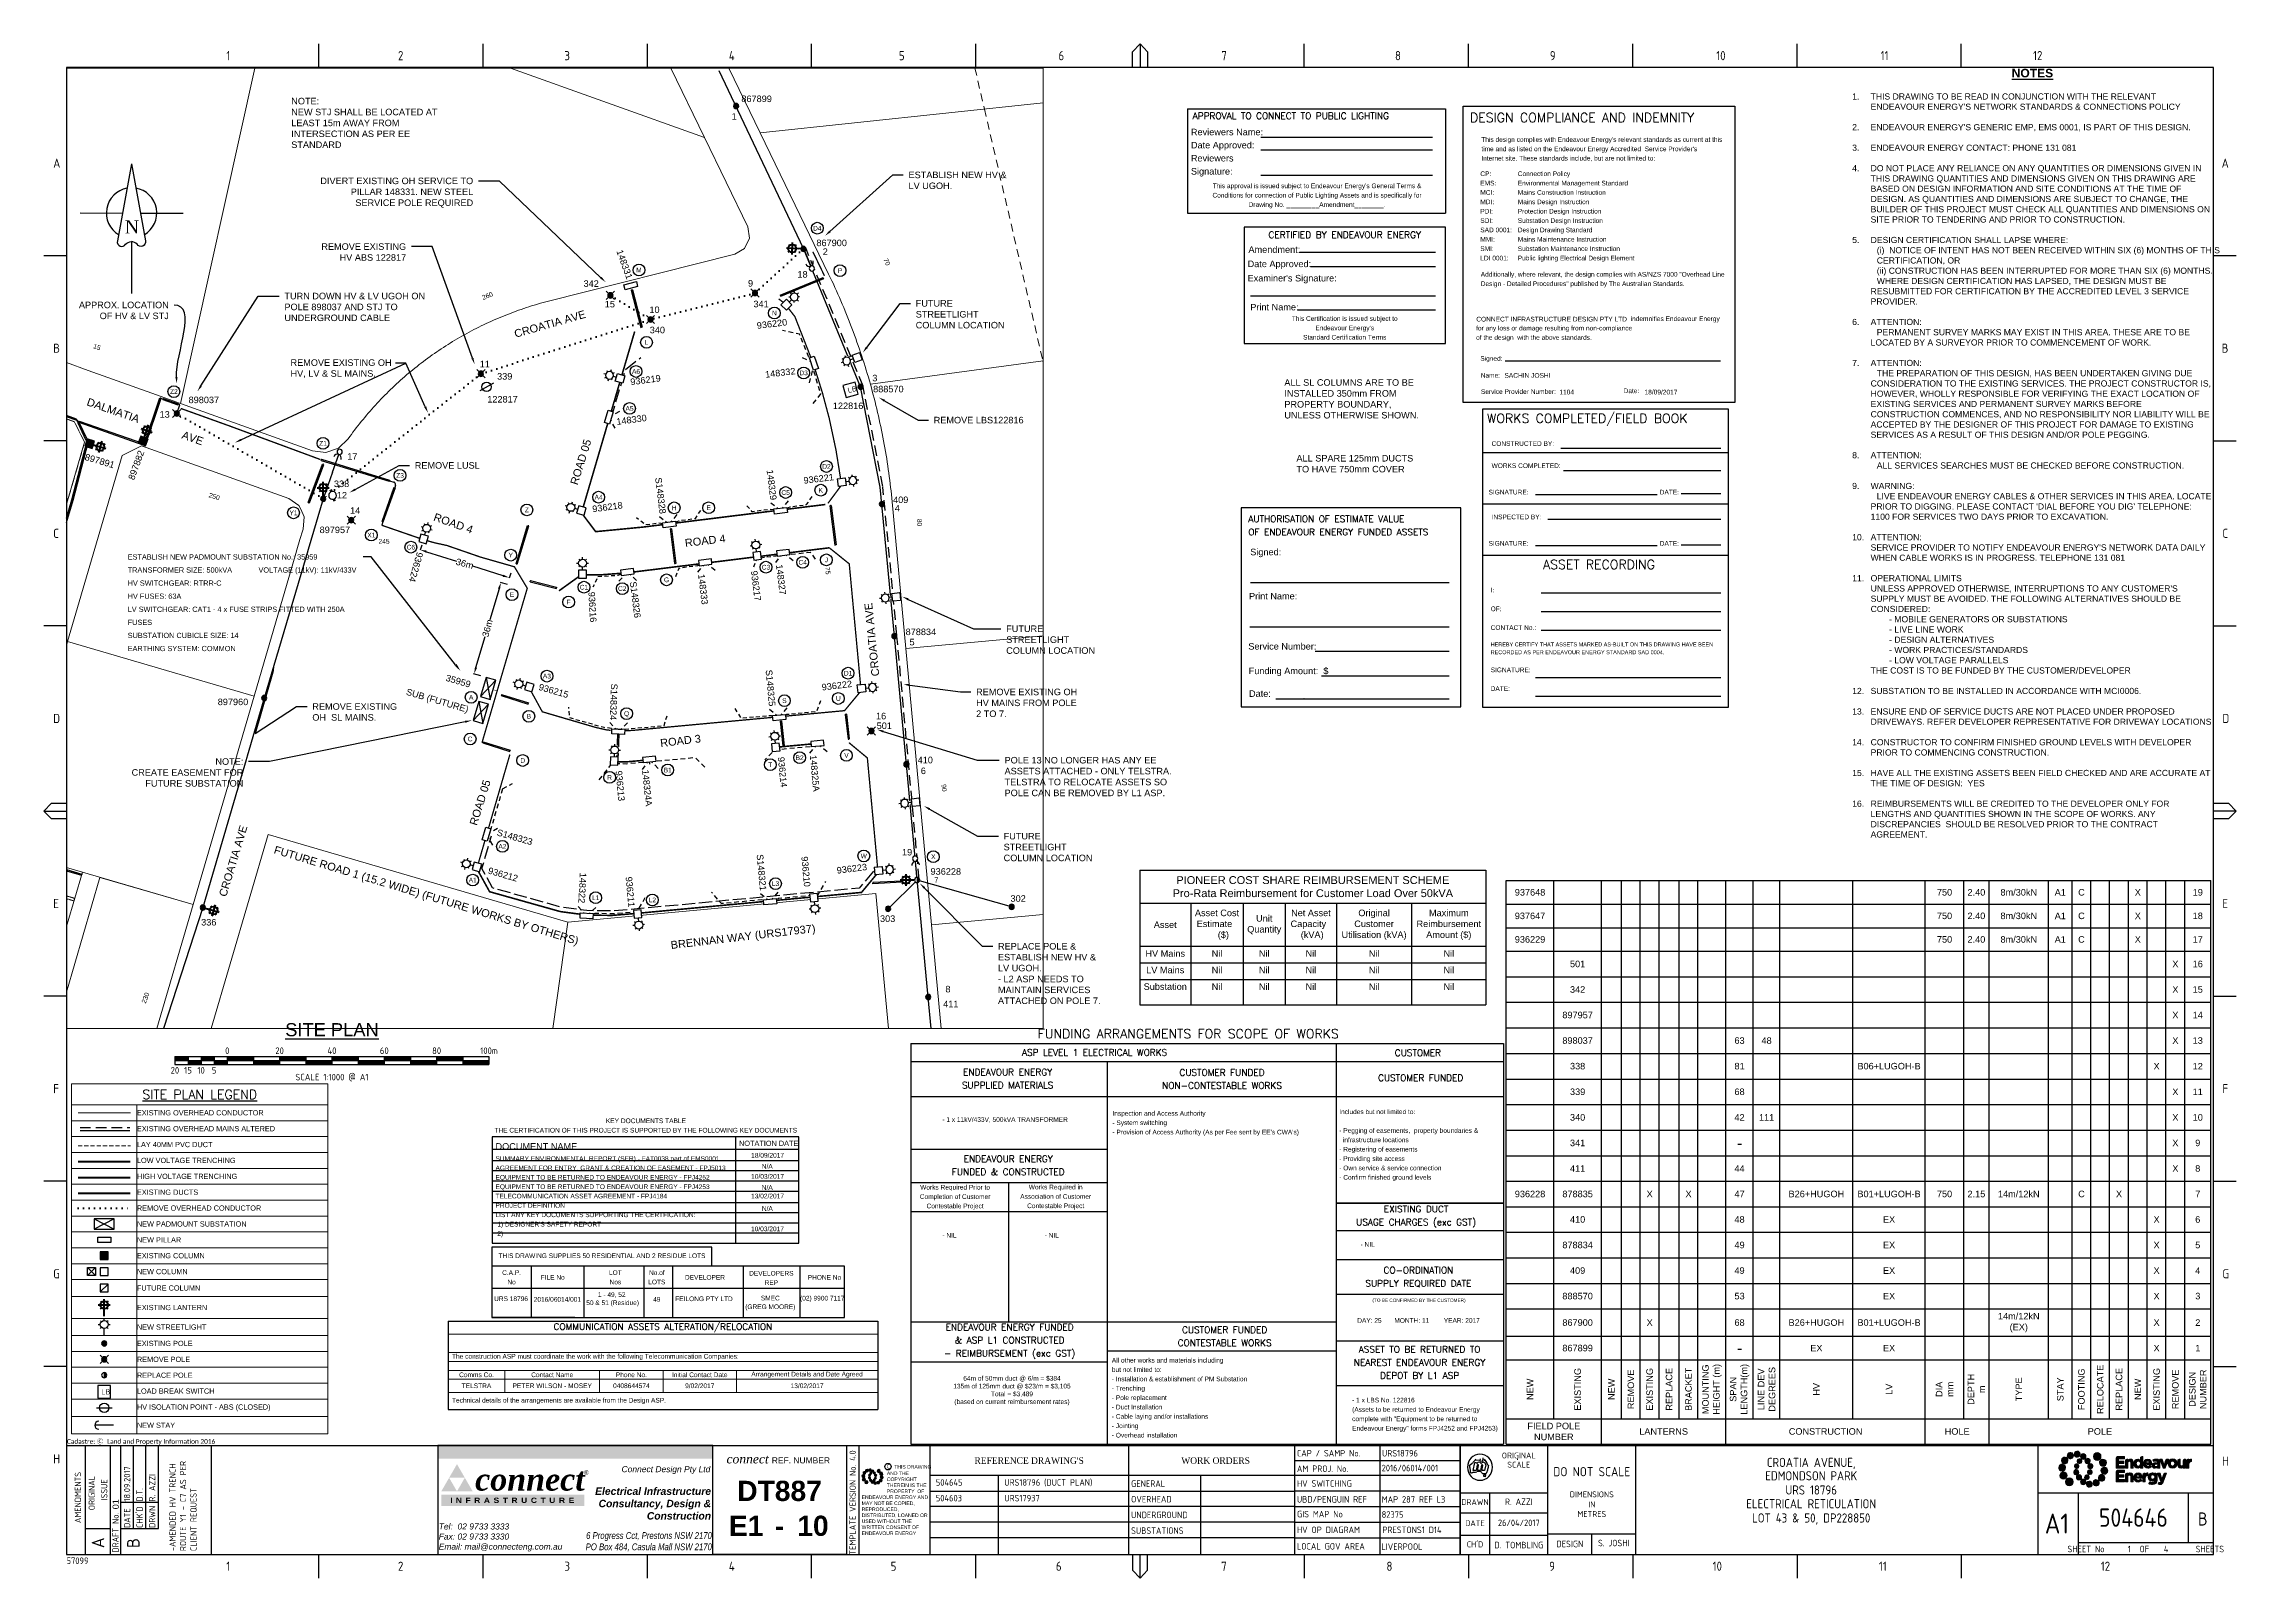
# Paper-space layout 'Sheet(1)' of a CAD drawing. Header units: metres, sheet in millimetres. Extents: x -29 to 809, y -3 to 584.
# The model-space entities are those that its viewports show. They can reach past a viewport. Long polylines and large blocks are cut down to what shows.
import ezdxf
from ezdxf import colors
from ezdxf.entities.mleader import LeaderData, LeaderLine
from ezdxf.enums import TextEntityAlignment as Align
from ezdxf.math import Vec2, Vec3

# ---------------------------------------------------------------- set-up
doc = ezdxf.new("R2010")
doc.units = ezdxf.units.M
for name, pattern in [('Cable Exist UG', [8.2, 4, -1.2, 1.8, -1.2]), ('Cable New OH', [6, 4, -2]), ('Cable Remove', [2, 0, -2]), ('Dash', [5, 3, -2]), ('DASHED2', [9.525, 6.35, -3.175]), ('HIDDEN', [0.375, 0.25, -0.125]), ('HIDDEN2', [0.1875, 0.125, -0.0625]), ('IE Trench LV', [6.5, 5, -1.5])]:
    doc.linetypes.add(name, pattern=pattern)
doc.layers.get('0').update_dxf_attribs({"color": 6})
for name, color, linetype in [('_User Miscellaneous1', 7, 'Continuous'), ('Duct_SP_EXT', 7, 'Continuous'), ('Equip_LV_EXT', 7, 'Continuous'), ('Equip_SP_HV_EXT', 7, 'Continuous'), ('Equip_SP_SL_EXT', 7, 'Continuous'), ('Equip_SP_SL_NEW', 2, 'Continuous'), ('Notes', 7, 'Continuous'), ('Notes_SP_MISC', 7, 'Continuous'), ('OH_Details_SP_MISC', 7, 'Continuous'), ('Services_SP_NEW_UG', 2, 'Continuous'), ('Sub_SP_NEW', 2, 'Continuous'), ('Sub_SP_TR_HV_LV_MOD', 3, 'Continuous'), ('SupportsOH_SP_NEW', 2, 'Continuous'), ('SupportsOH_SP_TR_HV_LV_SL_EXT', 7, 'Continuous'), ('SupportsOH_SP_TR_HV_LV_SL_MOD', 3, 'Continuous'), ('SupportsOH_SP_TR_HV_LV_SL_NEW', 2, 'Continuous'), ('SupportsUG_SP_EXT', 7, 'Continuous'), ('SupportsUG_SP_LV_EXT', 7, 'Continuous'), ('SupportsUG_SP_LV_NEW', 2, 'Continuous'), ('SupportsUG_SP_LV_SL_EXT', 7, 'Continuous'), ('SupportsUG_SP_LV_SL_NEW', 2, 'Continuous'), ('Trench_SP_EXT', 7, 'Continuous'), ('Trench_SP_NEW', 2, 'Continuous'), ('UG_Details_SP_MISC', 7, 'Continuous')]:
    doc.layers.add(name, color=color, linetype=linetype)
for name, color, linetype, lineweight in [('Cadastre Developer_SP_EXT', 9, 'Continuous', 5), ('Cadastre Easements_SP_EXT', 9, 'Continuous', 5), ('Cadastre Land Parcels_SP_EXT', 9, 'Continuous', 5), ('Cadastre Other Property_SP_EXT', 9, 'HIDDEN', 5)]:
    doc.layers.add(name, color=color, linetype=linetype, lineweight=lineweight)
doc.layers.add('Viewports', color=6, linetype='Continuous', plot=False)
doc.styles.add('ABlkR8pt', font='', dxfattribs={"height": 2.0202})
doc.styles.add('ANI10pt', font='ARIALNI.TTF', dxfattribs={"height": 2.5863})
doc.styles.add('AR07pt', font='arial.ttf', dxfattribs={"height": 1.7978})
doc.styles.add('AR09pt', font='arial.ttf', dxfattribs={"height": 2.3115})
doc.styles.add('ARB30pt', font='arialbd.ttf', dxfattribs={"height": 7.705})
doc.styles.add('ARBI11pt', font='arialbi.ttf', dxfattribs={"height": 2.8252})
doc.styles.add('ARI09pt', font='ariali.ttf', dxfattribs={"height": 2.3115})
doc.styles.add('ARIAL', font='arial.ttf', dxfattribs={"height": 2})
doc.styles.add('COLUMN_LABEL', font='arial.ttf')
doc.styles.add('Elec', font='romand__.ttf')
doc.styles.add('HVSW_LABEL', font='arial.ttf')
doc.styles.add('iecARIAL', font='arial.ttf', dxfattribs={"height": 2})
doc.styles.add('iecISOCP', font='isocp.shx')
doc.styles.add('iecNAME', font='times.ttf')
doc.styles.add('iecTimesNewRoman', font='times.ttf')
doc.styles.add('ISO3098B', font='ISO3098B.SHX')
doc.styles.add('POLE_LABEL', font='arial.ttf')
doc.styles.add('SL_LABEL', font='arial.ttf')
doc.styles.get("Standard").update_dxf_attribs({"font": 'arial.ttf'})
doc.styles.add('TNRBI36pt', font='timesbi.ttf', dxfattribs={"height": 8.601})
doc.styles.add('TNRI14pt', font='timesi.ttf', dxfattribs={"height": 3.4292})
doc.styles.get('ABlkR8pt').set_extended_font_data('Arial Black')
doc.linetypes.add('Cable 4', pattern='A,5.25,-0.1,["o",Standard,S=2,R=0,X=1.2,Y=-0.7],-4', length=9.35)
doc.linetypes.add('Cable Rem', pattern='A,6.5,-0.001,["X",Standard,S=2.5,R=0,X=0,Y=-1.27],-0.001', length=6.502)
doc.linetypes.add('IE Trench HV', pattern='A,7,-0.2,["/",Standard,S=3,R=0,X=0.6,Y=-1.4],-2.5', length=9.7)
doc.dimstyles.get("Standard").update_dxf_attribs({"dimtxt": 0.18, "dimasz": 0.18, "dimexe": 0.18, "dimexo": 0.0625, "dimgap": 0.09, "dimtad": 0, "dimtih": 1, "dimtoh": 1, "dimdec": 4, "dimzin": 0, "dimdsep": 46, "dimtxsty": 'Standard', "dimcen": 0.09, "dimadec": 0, "dimazin": 0, "dimtfac": 1, "dimtdec": 4, "dimtofl": 0, "dimtmove": 0, "dimatfit": 3, "dimfxl": 1, "dimtolj": 1, "dimtzin": 0, "dimarcsym": 0})

psp = doc.layouts.new('Sheet(1)')

# ---------------------------------------------------------------- texts
at = {"layer": '_User Miscellaneous1', "linetype": 'Cable Rem', "insert": (662.20448, 574.25241), "char_height": 2.35, "attachment_point": 1, "style": 'ARIAL'}
psp.add_mtext_dynamic_manual_height_columns("\\pi60.95;{\\fArial|b1|i0|c0|p34;\\H1.4x;\\LNOTES\\fArial|b0|i0|c0|p34;\\l\\P\\pi0;\\H0.71429x;\\P\\pi-7.05,l7.05,t7.05;1.^ITHIS DRAWING TO BE READ IN CONJUNCTION WITH THE RELEVANT ENDEAVOUR ENERGY'S NETWORK STANDARDS & CONNECTIONS POLICY\\P\\pi0,l0,tz;\\P\\pi-7.05,l7.05,t7.05;2.^IENDEAVOUR ENERGY'S GENERIC EMP, EMS 0001, IS PART OF THIS DESIGN.\\P\\pi0,l0,tz;\\P\\pi-7.05,l7.05,t7.05;3.^IENDEAVOUR ENERGY CONTACT: PHONE 131 081\\P\\pi0,l0,tz;\\P\\pi-7.05,l7.05,t7.05;4.^IDO NOT PLACE ANY RELIANCE ON ANY QUANTITIES OR DIMENSIONS GIVEN IN THIS DRAWING QUANTITIES AND DIMENSIONS GIVEN ON THIS DRAWING ARE BASED ON DESIGN INFORMATION AND SITE CONDITIONS AT THE TIME OF DESIGN. AS QUANTITIES AND DIMENSIONS ARE SUBJECT TO CHANGE, THE BUILDER OF THIS PROJECT MUST CHECK ALL QUANTITIES AND DIMENSIONS ON SITE PRIOR TO TENDERING AND PRIOR TO CONSTRUCTION.\\P\\pi0,l0,tz;\\P\\pi-7.05,l7.05,t7.05;5.^IDESIGN CERTIFICATION SHALL LAPSE WHERE:\\P\\pi-11.75,l11.75,tz;^I(i)  NOTICE OF INTENT HAS NOT BEEN RECEIVED WITHIN SIX (6) MONTHS OF THIS \\P^ICERTIFICATION, OR\\P^I(ii) CONSTRUCTION HAS BEEN INTERRUPTED FOR MORE THAN SIX (6) MONTHS.\\P\\pi-7.05,l7.05;^IWHERE DESIGN CERTIFICATION HAS LAPSED, THE DESIGN MUST BE RESUBMITTED FOR CERTIFICATION BY THE ACCREDITED LEVEL 3 SERVICE PROVIDER.\\P\\pi0,l0;\\P\\pi-7.05,l7.05,t7.05;6.^IATTENTION:\\P\\ptz;^IPERMANENT SURVEY MARKS MAY EXIST IN THIS AREA. THESE ARE TO BE LOCATED BY A SURVEYOR PRIOR TO COMMENCEMENT OF WORK.\\P\\pi0,l0;\\P\\pi-7.05,l7.05,t7.05;7.^IATTENTION:\\P\\ptz;^ITHE PREPARATION OF THIS DESIGN, HAS BEEN UNDERTAKEN GIVING DUE CONSIDERATION TO THE EXISTING SERVICES. THE PROJECT CONSTRUCTOR IS, HOWEVER, WHOLLY RESPONSIBLE FOR VERIFYING THE EXACT LOCATION OF EXISTING SERVICES AND PERMANENT SURVEY MARKS BEFORE CONSTRUCTION COMMENCES, AND NO RESPONSIBILITY NOR LIABILITY WILL BE ACCEPTED BY THE DESIGNER OF THIS PROJECT FOR DAMAGE TO EXISTING SERVICES AS A RESULT OF THIS DESIGN AND/OR POLE PEGGING.\\P\\pi0,l0;\\P\\pi-7.05,l7.05,t7.05;8.^IATTENTION:\\P\\ptz;^IALL SERVICES SEARCHES MUST BE CHECKED BEFORE CONSTRUCTION.\\P\\P\\pt7.05;9.^IWARNING:\\P\\ptz;^ILIVE ENDEAVOUR ENERGY CABLES & OTHER SERVICES IN THIS AREA. LOCATE PRIOR TO DIGGING. PLEASE CONTACT 'DIAL BEFORE YOU DIG' TELEPHONE:  1100 FOR SERVICES TWO DAYS PRIOR TO EXCAVATION.\\P\\P\\pt7.05;10.^IATTENTION:\\P^ISERVICE PROVIDER TO NOTIFY ENDEAVOUR ENERGY'S NETWORK DATA DAILY WHEN CABLE WORKS IS IN PROGRESS. TELEPHONE 131 081\\P\\P11.^IOPERATIONAL LIMITS\\P^IUNLESS APPROVED OTHERWISE, INTERRUPTIONS TO ANY CUSTOMER'S SUPPLY MUST BE AVOIDED. THE FOLLOWING ALTERNATIVES SHOULD BE CONSIDERED:\\P\\pi-14.1,l14.1,t14.1;^I- MOBILE GENERATORS OR SUBSTATIONS\\P\\pt7.05,14.1;^I^I- LIVE LINE WORK\\P^I^I- DESIGN ALTERNATIVES\\P^I^I- WORK PRACTICES/STANDARDS\\P^I^I- LOW VOLTAGE PARALLELS\\P\\pi-7.05,l7.05,t7.05;^ITHE COST IS TO BE FUNDED BY THE CUSTOMER/DEVELOPER\\P\\pi0,l0,tz;\\P\\pi-7.05,l7.05,t7.05;12.^ISUBSTATION TO BE INSTALLED IN ACCORDANCE WITH MCI0006.\\P\\pi0,l0,tz;\\P\\pi-7.05,l7.05,t7.05;13.^IENSURE END OF SERVICE DUCTS ARE NOT PLACED UNDER PROPOSED DRIVEWAYS. REFER DEVELOPER REPRESENTATIVE FOR DRIVEWAY LOCATIONS\\P\\pi0,l0,tz;\\P\\pi-7.05,l7.05,t7.05;14.^ICONSTRUCTOR TO CONFIRM FINISHED GROUND LEVELS WITH DEVELOPER PRIOR TO COMMENCING CONSTRUCTION.\\P\\pi0,l0,tz;\\P\\pi-7.05,l7.05,t7.05;15.^IHAVE ALL THE EXISTING ASSETS BEEN FIELD CHECKED AND ARE ACCURATE AT THE TIME OF DESIGN:  YES \\P\\pi0,l0,tz;\\P\\pi-7.05,l7.05,t7.05;16.^IREIMBURSEMENTS WILL BE CREDITED TO THE DEVELOPER ONLY FOR LENGTHS AND QUANTITIES SHOWN IN THE SCOPE OF WORKS. ANY DISCREPANCIES  SHOULD BE RESOLVED PRIOR TO THE CONTRACT AGREEMENT.}", width=137.1664729, gutter_width=10, heights=[0], dxfattribs=at)
at = {"layer": 'Notes', "insert": (81.32091, 209.49778), "char_height": 2, "attachment_point": 2, "style": 'iecARIAL'}
psp.add_mtext_dynamic_manual_height_columns('{\\H2.5x;\\LSITE PLAN}', width=35.1598363, gutter_width=9, heights=[0], dxfattribs=at)

msp = doc.modelspace()

# ---------------------------------------------------------------- texts
at = {"layer": 'Cadastre Land Parcels_SP_EXT'}
for s, rotation, p in [('70', 295.87439, (302687.32, 6240237.23)), ('260', 22.15672, (302534.5, 6240221.76)), ('15', 340.4162, (302385.29, 6240203.44)), ('250', 342.37198, (302429.46, 6240146.44)), ('80', 275.51547, (302700.17, 6240138.03)), ('75', 275.53632, (302665.12, 6240119.6)), ('90', 275.51587, (302709.56, 6240036.62)), ('230', 69.2646, (302405.52, 6239952.77))]:
    msp.add_text(s, height=1.8, rotation=rotation, dxfattribs=at).set_placement(p)
msp.add_text('245', height=1.8, dxfattribs=at).set_placement((302494.5, 6240128.65))
at = {"layer": 'Duct_SP_EXT'}
for s, p in [('T84', (302370.61, 6240169.71)), ('B', (302372.15, 6240167.5)), ('D', (302373.15, 6240167.55)), ('T84', (302370.73, 6240152.55)), ('D', (302372.23, 6240155.68)), ('401958', (302366.5, 6240017.9))]:
    msp.add_text(s, height=1.8, dxfattribs=at).set_placement(p)
at = {"layer": 'Notes'}
for s, height, rotation, p in [('CROATIA AVE', 3, 15.95624, (302546.84, 6240207.34)), ('DALMATIA AVE', 1.8, 342.0506, (302355.86, 6240194.12)), ('DALMATIA               AVE', 3, 340.76632, (302382.72, 6240181.62)), ('ROAD 05', 3, 72.70046, (302570.52, 6240150.86)), ('CROATIA AVE', 3, 95.68778, (302685.87, 6240078.13)), ('CROATIA AVE', 3, 73.16202, (302436.27, 6239993.48)), ('COSTELLO LANE', 1.8, 69.27934, (302367.89, 6239944.7))]:
    msp.add_text(s, height=height, rotation=rotation, dxfattribs=at).set_placement(p)

# ---------------------------------------------------------------- blocks, each defined once
blk = doc.blocks.new('EE_LOGO_SMALL')
at = {"layer": 'Notes'}
h = blk.add_hatch(color=256, dxfattribs=at)
edge = h.paths.add_edge_path()
edge.add_spline(control_points=[(-8.4, 2), (-9.2, 2), (-9.8, 1.4), (-9.8, 0.7), (-9.9, -0.1), (-9.3, -0.7), (-8.6, -0.8), (-7.8, -0.8), (-7.2, -0.2), (-7.1, 0.5), (-7.1, 1.3), (-7.7, 1.9), (-8.4, 2)], knot_values=[0, 0, 0, 0, 1, 1, 1, 2, 2, 2, 3, 3, 3, 4, 4, 4, 4], degree=3, periodic=0)
h = blk.add_hatch(color=256, dxfattribs=at)
edge = h.paths.add_edge_path()
edge.add_spline(control_points=[(-6.8, 4.5), (-7.4, 4.8), (-8.2, 4.6), (-8.6, 4), (-8.9, 3.4), (-8.7, 2.6), (-8.1, 2.2), (-7.5, 1.9), (-6.7, 2.1), (-6.3, 2.7), (-6, 3.3), (-6.2, 4.1), (-6.8, 4.5)], knot_values=[0, 0, 0, 0, 1, 1, 1, 2, 2, 2, 3, 3, 3, 4, 4, 4, 4], degree=3, periodic=0)
h = blk.add_hatch(color=256, dxfattribs=at)
edge = h.paths.add_edge_path()
edge.add_spline(control_points=[(-4.2, 5.9), (-4.6, 6.5), (-5.3, 6.6), (-5.9, 6.3), (-6.4, 5.9), (-6.6, 5.1), (-6.2, 4.6), (-5.9, 4), (-5.1, 3.8), (-4.6, 4.2), (-4, 4.6), (-3.8, 5.3), (-4.2, 5.9)], knot_values=[0, 0, 0, 0, 1, 1, 1, 2, 2, 2, 3, 3, 3, 4, 4, 4, 4], degree=3, periodic=0)
h = blk.add_hatch(color=256, dxfattribs=at)
edge = h.paths.add_edge_path()
edge.add_spline(control_points=[(-1.3, 5.9), (-1.4, 6.5), (-2, 7), (-2.6, 6.9), (-3.3, 6.9), (-3.7, 6.3), (-3.7, 5.6), (-3.6, 5), (-3, 4.5), (-2.4, 4.6), (-1.7, 4.7), (-1.3, 5.2), (-1.3, 5.9)], knot_values=[0, 0, 0, 0, 1, 1, 1, 2, 2, 2, 3, 3, 3, 4, 4, 4, 4], degree=3, periodic=0)
h = blk.add_hatch(color=256, dxfattribs=at)
edge = h.paths.add_edge_path()
edge.add_spline(control_points=[(-2.5, 2.1), (-3, 2.2), (-3.5, 1.9), (-3.6, 1.3), (-3.7, 0.8), (-3.4, 0.3), (-2.9, 0.2), (-2.4, 0.1), (-1.9, 0.4), (-1.8, 0.9), (-1.7, 1.5), (-2, 2), (-2.5, 2.1)], knot_values=[0, 0, 0, 0, 1, 1, 1, 2, 2, 2, 3, 3, 3, 4, 4, 4, 4], degree=3, periodic=0)
h = blk.add_hatch(color=256, dxfattribs=at)
edge = h.paths.add_edge_path()
edge.add_spline(control_points=[(1, 4.9), (1, 4.3), (0.5, 3.8), (-0.1, 3.8), (-0.7, 3.8), (-1.2, 4.3), (-1.2, 4.9), (-1.2, 5.5), (-0.7, 6), (-0.1, 6), (0.5, 6), (1, 5.5), (1, 4.9)], knot_values=[0, 0, 0, 0, 1, 1, 1, 2, 2, 2, 3, 3, 3, 4, 4, 4, 4], degree=3, periodic=0)
edge = h.paths.add_edge_path()
edge.add_spline(control_points=[(-1.4, 4), (-1.9, 4.1), (-2.4, 3.8), (-2.5, 3.3), (-2.6, 2.7), (-2.3, 2.2), (-1.8, 2.1), (-1.3, 2), (-0.7, 2.3), (-0.6, 2.9), (-0.5, 3.4), (-0.9, 3.9), (-1.4, 4)], knot_values=[0, 0, 0, 0, 1, 1, 1, 2, 2, 2, 3, 3, 3, 4, 4, 4, 4], degree=3, periodic=0)
h = blk.add_hatch(color=256, dxfattribs=at)
edge = h.paths.add_edge_path()
edge.add_spline(control_points=[(2.3, 2.4), (2.8, 2.8), (2.8, 3.4), (2.4, 3.9), (2, 4.3), (1.4, 4.3), (0.9, 3.9), (0.5, 3.6), (0.5, 2.9), (0.9, 2.5), (1.2, 2), (1.9, 2), (2.3, 2.4)], knot_values=[0, 0, 0, 0, 1, 1, 1, 2, 2, 2, 3, 3, 3, 4, 4, 4, 4], degree=3, periodic=0)
edge = h.paths.add_edge_path()
edge.add_spline(control_points=[(1, 4.9), (1, 4.3), (0.5, 3.8), (-0.1, 3.8), (-0.7, 3.8), (-1.2, 4.3), (-1.2, 4.9), (-1.2, 5.5), (-0.7, 6), (-0.1, 6), (0.5, 6), (1, 5.5), (1, 4.9)], knot_values=[0, 0, 0, 0, 1, 1, 1, 2, 2, 2, 3, 3, 3, 4, 4, 4, 4], degree=3, periodic=0)
h = blk.add_hatch(color=256, dxfattribs=at)
edge = h.paths.add_edge_path()
edge.add_spline(control_points=[(1, 4.9), (1, 4.3), (0.5, 3.8), (-0.1, 3.8), (-0.7, 3.8), (-1.2, 4.3), (-1.2, 4.9), (-1.2, 5.5), (-0.7, 6), (-0.1, 6), (0.5, 6), (1, 5.5), (1, 4.9)], knot_values=[0, 0, 0, 0, 1, 1, 1, 2, 2, 2, 3, 3, 3, 4, 4, 4, 4], degree=3, periodic=0)
edge = h.paths.add_edge_path(flags=16)
edge.add_spline(control_points=[(1, 4.9), (1, 4.3), (0.5, 3.8), (-0.1, 3.8), (-0.7, 3.8), (-1.2, 4.3), (-1.2, 4.9), (-1.2, 5.5), (-0.7, 6), (-0.1, 6), (0.5, 6), (1, 5.5), (1, 4.9)], knot_values=[0, 0, 0, 0, 1, 1, 1, 2, 2, 2, 3, 3, 3, 4, 4, 4, 4], degree=3, periodic=0)
h = blk.add_hatch(color=256, dxfattribs=at)
edge = h.paths.add_edge_path()
edge.add_spline(control_points=[(3, 0.2), (3.5, 0.3), (3.8, 0.9), (3.7, 1.4), (3.6, 1.9), (3, 2.3), (2.5, 2.1), (1.9, 2), (1.6, 1.4), (1.8, 0.9), (1.9, 0.4), (2.5, 0.1), (3, 0.2)], knot_values=[0, 0, 0, 0, 1, 1, 1, 2, 2, 2, 3, 3, 3, 4, 4, 4, 4], degree=3, periodic=0)
h = blk.add_hatch(color=256, dxfattribs=at)
edge = h.paths.add_edge_path()
edge.add_spline(control_points=[(7, 4.9), (7, 4), (6.3, 3.4), (5.5, 3.4), (4.6, 3.4), (4, 4), (4, 4.9), (4, 5.7), (4.6, 6.4), (5.5, 6.4), (6.3, 6.4), (7, 5.7), (7, 4.9)], knot_values=[0, 0, 0, 0, 1, 1, 1, 2, 2, 2, 3, 3, 3, 4, 4, 4, 4], degree=3, periodic=0)
h = blk.add_hatch(color=256, dxfattribs=at)
edge = h.paths.add_edge_path()
edge.add_spline(control_points=[(8.4, 1.1), (9.1, 1.5), (9.4, 2.3), (9.1, 3), (8.8, 3.7), (7.9, 4.1), (7.2, 3.8), (6.5, 3.4), (6.2, 2.6), (6.5, 1.9), (6.8, 1.2), (7.7, 0.8), (8.4, 1.1)], knot_values=[0, 0, 0, 0, 1, 1, 1, 2, 2, 2, 3, 3, 3, 4, 4, 4, 4], degree=3, periodic=0)
h = blk.add_hatch(color=256, dxfattribs=at)
edge = h.paths.add_edge_path()
edge.add_spline(control_points=[(8.3, -1.9), (9, -1.9), (9.7, -1.4), (9.7, -0.6), (9.7, 0.1), (9.2, 0.8), (8.4, 0.8), (7.7, 0.8), (7, 0.3), (7, -0.5), (6.9, -1.2), (7.5, -1.9), (8.3, -1.9)], knot_values=[0, 0, 0, 0, 1, 1, 1, 2, 2, 2, 3, 3, 3, 4, 4, 4, 4], degree=3, periodic=0)
h = blk.add_hatch(color=256, dxfattribs=at)
edge = h.paths.add_edge_path()
edge.add_spline(control_points=[(-8.5, -1.1), (-9.2, -1.4), (-9.6, -2.3), (-9.3, -3), (-8.9, -3.7), (-8.1, -4), (-7.4, -3.7), (-6.7, -3.4), (-6.3, -2.5), (-6.6, -1.8), (-7, -1.1), (-7.8, -0.8), (-8.5, -1.1)], knot_values=[0, 0, 0, 0, 1, 1, 1, 2, 2, 2, 3, 3, 3, 4, 4, 4, 4], degree=3, periodic=0)
h = blk.add_hatch(color=256, dxfattribs=at)
edge = h.paths.add_edge_path()
edge.add_spline(control_points=[(-7.1, -4.8), (-7.1, -4), (-6.5, -3.3), (-5.6, -3.3), (-4.8, -3.3), (-4.1, -4), (-4.1, -4.8), (-4.1, -5.7), (-4.8, -6.3), (-5.6, -6.3), (-6.5, -6.3), (-7.1, -5.7), (-7.1, -4.8)], knot_values=[0, 0, 0, 0, 1, 1, 1, 2, 2, 2, 3, 3, 3, 4, 4, 4, 4], degree=3, periodic=0)
h = blk.add_hatch(color=256, dxfattribs=at)
edge = h.paths.add_edge_path()
edge.add_spline(control_points=[(-3.1, -0.2), (-3.7, -0.3), (-4, -0.8), (-3.8, -1.4), (-3.7, -1.9), (-3.2, -2.2), (-2.6, -2.1), (-2.1, -1.9), (-1.8, -1.4), (-1.9, -0.9), (-2.1, -0.3), (-2.6, 0), (-3.1, -0.2)], knot_values=[0, 0, 0, 0, 1, 1, 1, 2, 2, 2, 3, 3, 3, 4, 4, 4, 4], degree=3, periodic=0)
h = blk.add_hatch(color=256, dxfattribs=at)
edge = h.paths.add_edge_path()
edge.add_spline(control_points=[(-2.5, -2.3), (-2.9, -2.7), (-3, -3.4), (-2.6, -3.8), (-2.2, -4.2), (-1.5, -4.3), (-1.1, -3.9), (-0.7, -3.5), (-0.6, -2.8), (-1, -2.4), (-1.4, -2), (-2, -1.9), (-2.5, -2.3)], knot_values=[0, 0, 0, 0, 1, 1, 1, 2, 2, 2, 3, 3, 3, 4, 4, 4, 4], degree=3, periodic=0)
h = blk.add_hatch(color=256, dxfattribs=at)
edge = h.paths.add_edge_path()
edge.add_spline(control_points=[(-1.2, -4.8), (-1.2, -4.2), (-0.7, -3.7), (-0.1, -3.7), (0.5, -3.7), (1, -4.2), (1, -4.8), (1, -5.4), (0.5, -5.9), (-0.1, -5.9), (-0.7, -5.9), (-1.2, -5.4), (-1.2, -4.8)], knot_values=[0, 0, 0, 0, 1, 1, 1, 2, 2, 2, 3, 3, 3, 4, 4, 4, 4], degree=3, periodic=0)
h = blk.add_hatch(color=256, dxfattribs=at)
edge = h.paths.add_edge_path()
edge.add_spline(control_points=[(1.2, -3.9), (1.7, -4.1), (2.2, -3.7), (2.3, -3.2), (2.5, -2.7), (2.1, -2.2), (1.6, -2.1), (1.1, -2), (0.6, -2.3), (0.5, -2.8), (0.4, -3.3), (0.7, -3.8), (1.2, -3.9)], knot_values=[0, 0, 0, 0, 1, 1, 1, 2, 2, 2, 3, 3, 3, 4, 4, 4, 4], degree=3, periodic=0)
h = blk.add_hatch(color=256, dxfattribs=at)
edge = h.paths.add_edge_path()
edge.add_spline(control_points=[(1.2, -5.8), (1.3, -6.5), (1.8, -6.9), (2.5, -6.9), (3.1, -6.8), (3.6, -6.2), (3.5, -5.6), (3.4, -5), (2.9, -4.5), (2.2, -4.6), (1.6, -4.6), (1.1, -5.2), (1.2, -5.8)], knot_values=[0, 0, 0, 0, 1, 1, 1, 2, 2, 2, 3, 3, 3, 4, 4, 4, 4], degree=3, periodic=0)
h = blk.add_hatch(color=256, dxfattribs=at)
edge = h.paths.add_edge_path()
edge.add_spline(control_points=[(2.4, -2), (2.9, -2.1), (3.4, -1.8), (3.5, -1.3), (3.6, -0.8), (3.3, -0.3), (2.8, -0.2), (2.2, -0.1), (1.7, -0.4), (1.6, -0.9), (1.5, -1.4), (1.8, -1.9), (2.4, -2)], knot_values=[0, 0, 0, 0, 1, 1, 1, 2, 2, 2, 3, 3, 3, 4, 4, 4, 4], degree=3, periodic=0)
h = blk.add_hatch(color=256, dxfattribs=at)
edge = h.paths.add_edge_path()
edge.add_spline(control_points=[(4, -5.8), (4.4, -6.4), (5.2, -6.6), (5.7, -6.2), (6.3, -5.8), (6.5, -5.1), (6.1, -4.5), (5.7, -4), (5, -3.8), (4.4, -4.2), (3.8, -4.5), (3.7, -5.3), (4, -5.8)], knot_values=[0, 0, 0, 0, 1, 1, 1, 2, 2, 2, 3, 3, 3, 4, 4, 4, 4], degree=3, periodic=0)
h = blk.add_hatch(color=256, dxfattribs=at)
edge = h.paths.add_edge_path()
edge.add_spline(control_points=[(6.7, -4.4), (7.3, -4.8), (8.1, -4.6), (8.4, -4), (8.8, -3.3), (8.6, -2.6), (8, -2.2), (7.3, -1.8), (6.6, -2.1), (6.2, -2.7), (5.8, -3.3), (6, -4.1), (6.7, -4.4)], knot_values=[0, 0, 0, 0, 1, 1, 1, 2, 2, 2, 3, 3, 3, 4, 4, 4, 4], degree=3, periodic=0)
at = {"layer": 'Notes', "lineweight": 0}
for points in [[(1.8, 2.1), (1.8, 2.1)], [(-2, -2.1), (-2, -2.1)]]:
    blk.add_lwpolyline(points, dxfattribs=at)
for points in [[(-8.4, 2), (-9.2, 2), (-9.8, 1.4), (-9.8, 0.7), (-9.9, -0.1), (-9.3, -0.7), (-8.6, -0.8), (-7.8, -0.8), (-7.2, -0.2), (-7.1, 0.5), (-7.1, 1.3), (-7.7, 1.9), (-8.4, 2)], [(-6.8, 4.5), (-7.4, 4.8), (-8.2, 4.6), (-8.6, 4), (-8.9, 3.4), (-8.7, 2.6), (-8.1, 2.2), (-7.5, 1.9), (-6.7, 2.1), (-6.3, 2.7), (-6, 3.3), (-6.2, 4.1), (-6.8, 4.5)], [(-4.2, 5.9), (-4.6, 6.5), (-5.3, 6.6), (-5.9, 6.3), (-6.4, 5.9), (-6.6, 5.1), (-6.2, 4.6), (-5.9, 4), (-5.1, 3.8), (-4.6, 4.2), (-4, 4.6), (-3.8, 5.3), (-4.2, 5.9)], [(-1.3, 5.9), (-1.4, 6.5), (-2, 7), (-2.6, 6.9), (-3.3, 6.9), (-3.7, 6.3), (-3.7, 5.6), (-3.6, 5), (-3, 4.5), (-2.4, 4.6), (-1.7, 4.7), (-1.3, 5.2), (-1.3, 5.9)], [(-2.5, 2.1), (-3, 2.2), (-3.5, 1.9), (-3.6, 1.3), (-3.7, 0.8), (-3.4, 0.3), (-2.9, 0.2), (-2.4, 0.1), (-1.9, 0.4), (-1.8, 0.9), (-1.7, 1.5), (-2, 2), (-2.5, 2.1)], [(-1.4, 4), (-1.9, 4.1), (-2.4, 3.8), (-2.5, 3.3), (-2.6, 2.7), (-2.3, 2.2), (-1.8, 2.1), (-1.3, 2), (-0.7, 2.3), (-0.6, 2.9), (-0.5, 3.4), (-0.9, 3.9), (-1.4, 4)], [(1, 4.9), (1, 4.3), (0.5, 3.8), (-0.1, 3.8), (-0.7, 3.8), (-1.2, 4.3), (-1.2, 4.9), (-1.2, 5.5), (-0.7, 6), (-0.1, 6), (0.5, 6), (1, 5.5), (1, 4.9)], [(1, 4.9), (1, 4.3), (0.5, 3.8), (-0.1, 3.8), (-0.7, 3.8), (-1.2, 4.3), (-1.2, 4.9), (-1.2, 5.5), (-0.7, 6), (-0.1, 6), (0.5, 6), (1, 5.5), (1, 4.9)], [(2.3, 2.4), (2.8, 2.8), (2.8, 3.4), (2.4, 3.9), (2, 4.3), (1.4, 4.3), (0.9, 3.9), (0.5, 3.6), (0.5, 2.9), (0.9, 2.5), (1.2, 2), (1.9, 2), (2.3, 2.4)], [(3, 0.2), (3.5, 0.3), (3.8, 0.9), (3.7, 1.4), (3.6, 1.9), (3, 2.3), (2.5, 2.1), (1.9, 2), (1.6, 1.4), (1.8, 0.9), (1.9, 0.4), (2.5, 0.1), (3, 0.2)], [(7, 4.9), (7, 4), (6.3, 3.4), (5.5, 3.4), (4.6, 3.4), (4, 4), (4, 4.9), (4, 5.7), (4.6, 6.4), (5.5, 6.4), (6.3, 6.4), (7, 5.7), (7, 4.9)], [(8.4, 1.1), (9.1, 1.5), (9.4, 2.3), (9.1, 3), (8.8, 3.7), (7.9, 4.1), (7.2, 3.8), (6.5, 3.4), (6.2, 2.6), (6.5, 1.9), (6.8, 1.2), (7.7, 0.8), (8.4, 1.1)], [(8.3, -1.9), (9, -1.9), (9.7, -1.4), (9.7, -0.6), (9.7, 0.1), (9.2, 0.8), (8.4, 0.8), (7.7, 0.8), (7, 0.3), (7, -0.5), (6.9, -1.2), (7.5, -1.9), (8.3, -1.9)], [(-8.5, -1.1), (-9.2, -1.4), (-9.6, -2.3), (-9.3, -3), (-8.9, -3.7), (-8.1, -4), (-7.4, -3.7), (-6.7, -3.4), (-6.3, -2.5), (-6.6, -1.8), (-7, -1.1), (-7.8, -0.8), (-8.5, -1.1)], [(-7.1, -4.8), (-7.1, -4), (-6.5, -3.3), (-5.6, -3.3), (-4.8, -3.3), (-4.1, -4), (-4.1, -4.8), (-4.1, -5.7), (-4.8, -6.3), (-5.6, -6.3), (-6.5, -6.3), (-7.1, -5.7), (-7.1, -4.8)], [(-3.1, -0.2), (-3.7, -0.3), (-4, -0.8), (-3.8, -1.4), (-3.7, -1.9), (-3.2, -2.2), (-2.6, -2.1), (-2.1, -1.9), (-1.8, -1.4), (-1.9, -0.9), (-2.1, -0.3), (-2.6, 0), (-3.1, -0.2)], [(-2.5, -2.3), (-2.9, -2.7), (-3, -3.4), (-2.6, -3.8), (-2.2, -4.2), (-1.5, -4.3), (-1.1, -3.9), (-0.7, -3.5), (-0.6, -2.8), (-1, -2.4), (-1.4, -2), (-2, -1.9), (-2.5, -2.3)], [(-1.2, -4.8), (-1.2, -4.2), (-0.7, -3.7), (-0.1, -3.7), (0.5, -3.7), (1, -4.2), (1, -4.8), (1, -5.4), (0.5, -5.9), (-0.1, -5.9), (-0.7, -5.9), (-1.2, -5.4), (-1.2, -4.8)], [(1.2, -3.9), (1.7, -4.1), (2.2, -3.7), (2.3, -3.2), (2.5, -2.7), (2.1, -2.2), (1.6, -2.1), (1.1, -2), (0.6, -2.3), (0.5, -2.8), (0.4, -3.3), (0.7, -3.8), (1.2, -3.9)], [(1.2, -5.8), (1.3, -6.5), (1.8, -6.9), (2.5, -6.9), (3.1, -6.8), (3.6, -6.2), (3.5, -5.6), (3.4, -5), (2.9, -4.5), (2.2, -4.6), (1.6, -4.6), (1.1, -5.2), (1.2, -5.8)], [(2.4, -2), (2.9, -2.1), (3.4, -1.8), (3.5, -1.3), (3.6, -0.8), (3.3, -0.3), (2.8, -0.2), (2.2, -0.1), (1.7, -0.4), (1.6, -0.9), (1.5, -1.4), (1.8, -1.9), (2.4, -2)], [(4, -5.8), (4.4, -6.4), (5.2, -6.6), (5.7, -6.2), (6.3, -5.8), (6.5, -5.1), (6.1, -4.5), (5.7, -4), (5, -3.8), (4.4, -4.2), (3.8, -4.5), (3.7, -5.3), (4, -5.8)], [(6.7, -4.4), (7.3, -4.8), (8.1, -4.6), (8.4, -4), (8.8, -3.3), (8.6, -2.6), (8, -2.2), (7.3, -1.8), (6.6, -2.1), (6.2, -2.7), (5.8, -3.3), (6, -4.1), (6.7, -4.4)]]:
    blk.add_open_spline(points, degree=3, knots=[0, 0, 0, 0, 1, 1, 1, 2, 2, 2, 3, 3, 3, 4, 4, 4, 4], dxfattribs=at)
blk = doc.blocks.new('EE_COPYRIGHT_A1')
at = {"layer": 'Notes'}
blk.add_circle((9.53, -0.82), 1.15, dxfattribs=at)
at = {"xscale": 0.4, "yscale": 0.4, "zscale": 0.4}
blk.add_blockref('EE_LOGO_SMALL', (3.96, -4.29), dxfattribs=at)
at = {"layer": 'Notes', "insert": (0, 0), "char_height": 1.25, "width": 24.1208, "attachment_point": 1, "style": 'ARIAL'}
blk.add_mtext('\\pt8.75;               ^I{\\H1.2x;C } THIS DRAWING\\P\\pi-8.75,l8.75,t8.75,20;       ^IAND THE ^I\\P\\pi0,t8.75;COPYRIGHT\\P\\pi-8.75,t1.25,8.75;^I^ITHEREIN IS THE PROPERTY  OF \\P\\pi0,l0,t1.25;ENDEAVOUR ENERGY AND MAY NOT BE COPIED, REPRODUCED, DISTRIBUTED, LOANED OR USED WITHOUT THE WRITTEN CONSENT OF ENDEAVOUR ENERGY', dxfattribs=at)
blk = doc.blocks.new('EE_LOGO')
h = blk.add_hatch(color=7)
edge = h.paths.add_edge_path()
edge.add_spline(control_points=[(-25.34, 1.94), (-26.08, 1.98), (-26.72, 1.41), (-26.77, 0.66), (-26.81, -0.09), (-26.24, -0.72), (-25.49, -0.77), (-24.74, -0.81), (-24.1, -0.24), (-24.06, 0.51), (-24.02, 1.25), (-24.59, 1.89), (-25.34, 1.94)], knot_values=[0, 0, 0, 0, 1, 1, 1, 2, 2, 2, 3, 3, 3, 4, 4, 4, 4], degree=3, periodic=0)
h = blk.add_hatch(color=7)
edge = h.paths.add_edge_path()
edge.add_spline(control_points=[(-23.73, 4.46), (-24.34, 4.81), (-25.13, 4.61), (-25.49, 3.99), (-25.85, 3.38), (-25.64, 2.59), (-25.03, 2.23), (-24.41, 1.87), (-23.63, 2.08), (-23.27, 2.69), (-22.91, 3.31), (-23.12, 4.1), (-23.73, 4.46)], knot_values=[0, 0, 0, 0, 1, 1, 1, 2, 2, 2, 3, 3, 3, 4, 4, 4, 4], degree=3, periodic=0)
h = blk.add_hatch(color=7)
edge = h.paths.add_edge_path()
edge.add_spline(control_points=[(-21.12, 5.87), (-21.48, 6.44), (-22.24, 6.61), (-22.81, 6.24), (-23.37, 5.88), (-23.54, 5.12), (-23.17, 4.55), (-22.81, 3.98), (-22.05, 3.82), (-21.48, 4.19), (-20.92, 4.55), (-20.75, 5.31), (-21.12, 5.87)], knot_values=[0, 0, 0, 0, 1, 1, 1, 2, 2, 2, 3, 3, 3, 4, 4, 4, 4], degree=3, periodic=0)
h = blk.add_hatch(color=7)
edge = h.paths.add_edge_path()
edge.add_spline(control_points=[(-19.43, 2.06), (-19.94, 2.17), (-20.44, 1.84), (-20.55, 1.33), (-20.66, 0.82), (-20.34, 0.32), (-19.83, 0.21), (-19.32, 0.1), (-18.81, 0.42), (-18.71, 0.93), (-18.59, 1.44), (-18.92, 1.95), (-19.43, 2.06)], knot_values=[0, 0, 0, 0, 1, 1, 1, 2, 2, 2, 3, 3, 3, 4, 4, 4, 4], degree=3, periodic=0)
h = blk.add_hatch(color=7)
edge = h.paths.add_edge_path()
edge.add_spline(control_points=[(-18.27, 5.87), (-18.34, 6.5), (-18.91, 6.97), (-19.54, 6.9), (-20.18, 6.84), (-20.65, 6.27), (-20.58, 5.63), (-20.52, 4.99), (-19.95, 4.53), (-19.31, 4.59), (-18.67, 4.66), (-18.21, 5.23), (-18.27, 5.87)], knot_values=[0, 0, 0, 0, 1, 1, 1, 2, 2, 2, 3, 3, 3, 4, 4, 4, 4], degree=3, periodic=0)
h = blk.add_hatch(color=7)
edge = h.paths.add_edge_path()
edge.add_spline(control_points=[(-15.91, 4.86), (-15.91, 4.26), (-16.4, 3.77), (-17, 3.77), (-17.6, 3.77), (-18.08, 4.26), (-18.08, 4.86), (-18.08, 5.46), (-17.6, 5.95), (-17, 5.95), (-16.4, 5.95), (-15.91, 5.46), (-15.91, 4.86)], knot_values=[0, 0, 0, 0, 1, 1, 1, 2, 2, 2, 3, 3, 3, 4, 4, 4, 4], degree=3, periodic=0)
edge = h.paths.add_edge_path()
edge.add_spline(control_points=[(-18.29, 3.97), (-18.8, 4.08), (-19.3, 3.76), (-19.41, 3.25), (-19.52, 2.74), (-19.2, 2.23), (-18.69, 2.12), (-18.18, 2.01), (-17.67, 2.33), (-17.56, 2.84), (-17.45, 3.35), (-17.78, 3.86), (-18.29, 3.97)], knot_values=[0, 0, 0, 0, 1, 1, 1, 2, 2, 2, 3, 3, 3, 4, 4, 4, 4], degree=3, periodic=0)
h = blk.add_hatch(color=7)
edge = h.paths.add_edge_path()
edge.add_spline(control_points=[(-14.59, 2.36), (-14.16, 2.75), (-14.12, 3.41), (-14.51, 3.84), (-14.89, 4.27), (-15.55, 4.31), (-15.99, 3.93), (-16.42, 3.54), (-16.46, 2.88), (-16.07, 2.45), (-15.69, 2.01), (-15.02, 1.98), (-14.59, 2.36)], knot_values=[0, 0, 0, 0, 1, 1, 1, 2, 2, 2, 3, 3, 3, 4, 4, 4, 4], degree=3, periodic=0)
edge = h.paths.add_edge_path()
edge.add_spline(control_points=[(-15.91, 4.86), (-15.91, 4.26), (-16.4, 3.77), (-17, 3.77), (-17.6, 3.77), (-18.08, 4.26), (-18.08, 4.86), (-18.08, 5.46), (-17.6, 5.95), (-17, 5.95), (-16.4, 5.95), (-15.91, 5.46), (-15.91, 4.86)], knot_values=[0, 0, 0, 0, 1, 1, 1, 2, 2, 2, 3, 3, 3, 4, 4, 4, 4], degree=3, periodic=0)
h = blk.add_hatch(color=7)
edge = h.paths.add_edge_path()
edge.add_spline(control_points=[(-15.91, 4.86), (-15.91, 4.26), (-16.4, 3.77), (-17, 3.77), (-17.6, 3.77), (-18.08, 4.26), (-18.08, 4.86), (-18.08, 5.46), (-17.6, 5.95), (-17, 5.95), (-16.4, 5.95), (-15.91, 5.46), (-15.91, 4.86)], knot_values=[0, 0, 0, 0, 1, 1, 1, 2, 2, 2, 3, 3, 3, 4, 4, 4, 4], degree=3, periodic=0)
edge = h.paths.add_edge_path(flags=16)
edge.add_spline(control_points=[(-15.91, 4.86), (-15.91, 4.26), (-16.4, 3.77), (-17, 3.77), (-17.6, 3.77), (-18.08, 4.26), (-18.08, 4.86), (-18.08, 5.46), (-17.6, 5.95), (-17, 5.95), (-16.4, 5.95), (-15.91, 5.46), (-15.91, 4.86)], knot_values=[0, 0, 0, 0, 1, 1, 1, 2, 2, 2, 3, 3, 3, 4, 4, 4, 4], degree=3, periodic=0)
h = blk.add_hatch(color=7)
edge = h.paths.add_edge_path()
edge.add_spline(control_points=[(-13.94, 0.18), (-13.41, 0.32), (-13.09, 0.87), (-13.23, 1.4), (-13.37, 1.93), (-13.92, 2.25), (-14.45, 2.11), (-14.98, 1.97), (-15.3, 1.42), (-15.16, 0.89), (-15.02, 0.36), (-14.47, 0.04), (-13.94, 0.18)], knot_values=[0, 0, 0, 0, 1, 1, 1, 2, 2, 2, 3, 3, 3, 4, 4, 4, 4], degree=3, periodic=0)
h = blk.add_hatch(color=7)
edge = h.paths.add_edge_path()
edge.add_spline(control_points=[(-9.93, 4.86), (-9.93, 4.03), (-10.61, 3.35), (-11.44, 3.35), (-12.28, 3.35), (-12.95, 4.03), (-12.95, 4.86), (-12.95, 5.69), (-12.28, 6.37), (-11.44, 6.37), (-10.61, 6.37), (-9.93, 5.69), (-9.93, 4.86)], knot_values=[0, 0, 0, 0, 1, 1, 1, 2, 2, 2, 3, 3, 3, 4, 4, 4, 4], degree=3, periodic=0)
h = blk.add_hatch(color=7)
edge = h.paths.add_edge_path()
edge.add_spline(control_points=[(-8.55, 1.13), (-7.83, 1.45), (-7.5, 2.29), (-7.82, 3.01), (-8.14, 3.73), (-8.98, 4.06), (-9.7, 3.74), (-10.42, 3.42), (-10.75, 2.58), (-10.43, 1.86), (-10.11, 1.14), (-9.27, 0.81), (-8.55, 1.13)], knot_values=[0, 0, 0, 0, 1, 1, 1, 2, 2, 2, 3, 3, 3, 4, 4, 4, 4], degree=3, periodic=0)
h = blk.add_hatch(color=7)
edge = h.paths.add_edge_path()
edge.add_spline(control_points=[(-8.66, -1.92), (-7.91, -1.96), (-7.27, -1.39), (-7.23, -0.64), (-7.19, 0.1), (-7.76, 0.74), (-8.51, 0.78), (-9.25, 0.83), (-9.89, 0.26), (-9.94, -0.49), (-9.98, -1.24), (-9.41, -1.88), (-8.66, -1.92)], knot_values=[0, 0, 0, 0, 1, 1, 1, 2, 2, 2, 3, 3, 3, 4, 4, 4, 4], degree=3, periodic=0)
h = blk.add_hatch(color=7)
edge = h.paths.add_edge_path()
edge.add_spline(control_points=[(-3.85, 0.44), (-3.85, 0.44), (-3.85, 4.25), (-3.85, 4.3), (-3.85, 4.35), (-3.85, 4.86), (-3.29, 4.86), (-2.74, 4.86), (-0.49, 4.86), (-0.49, 4.86), (-0.49, 4.86), (-0.49, 4), (-0.49, 4), (-0.49, 4), (-2.89, 4), (-2.89, 4), (-2.89, 4), (-2.89, 3.1), (-2.89, 3.1), (-2.89, 3.1), (-0.8, 3.1), (-0.8, 3.1), (-0.8, 3.1), (-0.8, 2.23), (-0.8, 2.23), (-0.8, 2.23), (-2.89, 2.23), (-2.89, 2.23), (-2.89, 2.23), (-2.89, 1.31), (-2.89, 1.31), (-2.89, 1.31), (-0.49, 1.31), (-0.49, 1.31), (-0.49, 1.31), (-0.49, 0.44), (-0.49, 0.44), (-0.49, 0.44), (-3.85, 0.44), (-3.85, 0.44)], knot_values=[0, 0, 0, 0, 1, 1, 1, 2, 2, 2, 3, 3, 3, 4, 4, 4, 5, 5, 5, 6, 6, 6, 7, 7, 7, 8, 8, 8, 9, 9, 9, 10, 10, 10, 11, 11, 11, 12, 12, 12, 13, 13, 13, 13], degree=3, periodic=0)
h = blk.add_hatch(color=7)
edge = h.paths.add_edge_path()
edge.add_spline(control_points=[(1.94, 0.44), (1.94, 0.44), (1.94, 2.33), (1.94, 2.33), (1.94, 2.78), (1.73, 3.02), (1.36, 3.02), (1, 3.02), (0.76, 2.78), (0.76, 2.33), (0.76, 2.33), (0.76, 0.44), (0.76, 0.44), (0.76, 0.44), (-0.2, 0.44), (-0.2, 0.44), (-0.2, 0.44), (-0.2, 3.21), (-0.2, 3.27), (-0.2, 3.33), (-0.2, 3.82), (0.36, 3.82), (0.76, 3.82), (0.76, 3.82), (0.76, 3.82), (0.76, 3.82), (0.76, 3.35), (0.76, 3.35), (0.98, 3.63), (1.27, 3.89), (1.75, 3.89), (2.48, 3.89), (2.9, 3.41), (2.9, 2.63), (2.9, 2.63), (2.9, 0.44), (2.9, 0.44), (2.9, 0.44), (1.94, 0.44), (1.94, 0.44)], knot_values=[0, 0, 0, 0, 1, 1, 1, 2, 2, 2, 3, 3, 3, 4, 4, 4, 5, 5, 5, 6, 6, 6, 7, 7, 7, 8, 8, 8, 9, 9, 9, 10, 10, 10, 11, 11, 11, 12, 12, 12, 13, 13, 13, 13], degree=3, periodic=0)
h = blk.add_hatch(color=7)
edge = h.paths.add_edge_path(flags=16)
edge.add_spline(control_points=[(5.8, 2.13), (5.8, 2.69), (5.43, 3.07), (4.98, 3.07), (4.53, 3.07), (4.15, 2.7), (4.15, 2.13), (4.15, 2.13), (4.15, 2.12), (4.15, 2.12), (4.15, 1.56), (4.53, 1.19), (4.98, 1.19), (5.43, 1.19), (5.8, 1.56), (5.8, 2.12), (5.8, 2.12), (5.8, 2.13), (5.8, 2.13)], knot_values=[0, 0, 0, 0, 1, 1, 1, 2, 2, 2, 3, 3, 3, 4, 4, 4, 5, 5, 5, 6, 6, 6, 6], degree=3, periodic=0)
edge = h.paths.add_edge_path()
edge.add_spline(control_points=[(5.79, 0.44), (5.79, 0.44), (5.79, 0.92), (5.79, 0.92), (5.55, 0.6), (5.23, 0.37), (4.73, 0.37), (3.94, 0.37), (3.19, 0.99), (3.19, 2.12), (3.19, 2.12), (3.19, 2.13), (3.19, 2.13), (3.19, 3.26), (3.93, 3.88), (4.73, 3.88), (5.24, 3.88), (5.56, 3.65), (5.79, 3.38), (5.79, 3.38), (5.79, 4.27), (5.79, 4.3), (5.79, 4.34), (5.79, 4.86), (6.34, 4.86), (6.73, 4.86), (6.75, 4.86), (6.75, 4.86), (6.75, 4.86), (6.75, 0.44), (6.75, 0.44), (6.75, 0.44), (5.79, 0.44), (5.79, 0.44)], knot_values=[0, 0, 0, 0, 1, 1, 1, 2, 2, 2, 3, 3, 3, 4, 4, 4, 5, 5, 5, 6, 6, 6, 7, 7, 7, 8, 8, 8, 9, 9, 9, 10, 10, 10, 11, 11, 11, 11], degree=3, periodic=0)
h = blk.add_hatch(color=7)
edge = h.paths.add_edge_path()
edge.add_spline(control_points=[(8.69, 3.89), (7.7, 3.89), (7.01, 3.09), (7.01, 2.13), (7.01, 2.13), (7.01, 2.12), (7.01, 2.12), (7.01, 1.08), (7.77, 0.37), (8.78, 0.37), (9.39, 0.37), (9.85, 0.61), (10.16, 1), (10.16, 1), (9.62, 1.48), (9.62, 1.48), (9.35, 1.24), (9.12, 1.14), (8.79, 1.14), (8.33, 1.13), (8, 1.49), (7.95, 1.86), (7.91, 2.18), (7.93, 2.29), (7.95, 2.43), (8.02, 2.85), (8.29, 3.12), (8.69, 3.12), (9.09, 3.12), (9.34, 2.83), (9.4, 2.4), (9.4, 2.4), (8.14, 2.4), (8.14, 2.4), (8.14, 2.4), (8.12, 1.8), (8.64, 1.8), (9.17, 1.8), (10.32, 1.8), (10.32, 1.8), (10.33, 1.89), (10.34, 1.95), (10.34, 2.04), (10.34, 2.04), (10.34, 2.05), (10.34, 2.05), (10.34, 3.01), (9.82, 3.89), (8.69, 3.89)], knot_values=[0, 0, 0, 0, 1, 1, 1, 2, 2, 2, 3, 3, 3, 4, 4, 4, 5, 5, 5, 6, 6, 6, 7, 7, 7, 8, 8, 8, 9, 9, 9, 10, 10, 10, 11, 11, 11, 12, 12, 12, 13, 13, 13, 14, 14, 14, 15, 15, 15, 16, 16, 16, 16], degree=3, periodic=0)
h = blk.add_hatch(color=7)
edge = h.paths.add_edge_path(flags=16)
edge.add_spline(control_points=[(12.69, 1.8), (12.53, 1.88), (12.31, 1.93), (12.08, 1.93), (11.67, 1.93), (11.42, 1.77), (11.42, 1.46), (11.42, 1.46), (11.42, 1.45), (11.42, 1.45), (11.42, 1.19), (11.63, 1.04), (11.94, 1.04), (12.39, 1.04), (12.69, 1.29), (12.69, 1.63), (12.69, 1.63), (12.69, 1.8), (12.69, 1.8)], knot_values=[0, 0, 0, 0, 1, 1, 1, 2, 2, 2, 3, 3, 3, 4, 4, 4, 5, 5, 5, 6, 6, 6, 6], degree=3, periodic=0)
edge = h.paths.add_edge_path()
edge.add_spline(control_points=[(12.67, 0.44), (12.67, 0.44), (12.67, 0.81), (12.67, 0.81), (12.44, 0.55), (12.12, 0.38), (11.65, 0.38), (11.01, 0.38), (10.49, 0.74), (10.49, 1.41), (10.49, 1.41), (10.49, 1.42), (10.49, 1.42), (10.49, 2.16), (11.05, 2.5), (11.85, 2.5), (12.19, 2.5), (12.44, 2.45), (12.68, 2.37), (12.68, 2.37), (12.68, 2.42), (12.68, 2.42), (12.68, 2.82), (12.43, 3.07), (11.95, 3.07), (11.59, 3.07), (11.33, 3), (11.02, 2.89), (11.02, 2.89), (10.78, 3.62), (10.78, 3.62), (11.15, 3.78), (11.52, 3.89), (12.09, 3.89), (13.14, 3.89), (13.6, 3.35), (13.6, 2.43), (13.6, 2.43), (13.6, 0.44), (13.6, 0.44), (13.6, 0.44), (12.67, 0.44), (12.67, 0.44)], knot_values=[0, 0, 0, 0, 1, 1, 1, 2, 2, 2, 3, 3, 3, 4, 4, 4, 5, 5, 5, 6, 6, 6, 7, 7, 7, 8, 8, 8, 9, 9, 9, 10, 10, 10, 11, 11, 11, 12, 12, 12, 13, 13, 13, 14, 14, 14, 14], degree=3, periodic=0)
h = blk.add_hatch(color=7)
edge = h.paths.add_edge_path()
edge.add_spline(control_points=[(15.71, 0.44), (15.71, 0.44), (14.84, 0.44), (14.84, 0.44), (14.84, 0.44), (13.51, 3.83), (13.51, 3.83), (13.51, 3.83), (14.53, 3.83), (14.53, 3.83), (14.53, 3.83), (15.28, 1.58), (15.28, 1.58), (15.28, 1.58), (15.86, 3.3), (15.86, 3.3), (15.86, 3.3), (16.02, 3.83), (16.4, 3.83), (16.78, 3.83), (17.04, 3.83), (17.04, 3.83), (17.04, 3.83), (15.71, 0.44), (15.71, 0.44)], knot_values=[0, 0, 0, 0, 1, 1, 1, 2, 2, 2, 3, 3, 3, 4, 4, 4, 5, 5, 5, 6, 6, 6, 7, 7, 7, 8, 8, 8, 8], degree=3, periodic=0)
h = blk.add_hatch(color=7)
edge = h.paths.add_edge_path(flags=16)
edge.add_spline(control_points=[(19.52, 2.16), (19.52, 2.66), (19.16, 3.09), (18.63, 3.09), (18.08, 3.09), (17.75, 2.67), (17.75, 2.17), (17.75, 2.17), (17.75, 2.16), (17.75, 2.16), (17.75, 1.66), (18.11, 1.22), (18.64, 1.22), (19.19, 1.22), (19.52, 1.65), (19.52, 2.15), (19.52, 2.15), (19.52, 2.16), (19.52, 2.16)], knot_values=[0, 0, 0, 0, 1, 1, 1, 2, 2, 2, 3, 3, 3, 4, 4, 4, 5, 5, 5, 6, 6, 6, 6], degree=3, periodic=0)
edge = h.paths.add_edge_path()
edge.add_spline(control_points=[(18.63, 0.4), (17.58, 0.4), (16.8, 1.17), (16.8, 2.15), (16.8, 2.15), (16.8, 2.16), (16.8, 2.16), (16.8, 3.13), (17.59, 3.92), (18.64, 3.92), (19.69, 3.92), (20.46, 3.14), (20.46, 2.17), (20.46, 2.17), (20.46, 2.16), (20.46, 2.16), (20.46, 1.19), (19.68, 0.4), (18.63, 0.4)], knot_values=[0, 0, 0, 0, 1, 1, 1, 2, 2, 2, 3, 3, 3, 4, 4, 4, 5, 5, 5, 6, 6, 6, 6], degree=3, periodic=0)
h = blk.add_hatch(color=7)
edge = h.paths.add_edge_path()
edge.add_spline(control_points=[(22.86, 0.44), (22.86, 0.44), (22.86, 0.92), (22.86, 0.92), (22.64, 0.64), (22.36, 0.38), (21.87, 0.38), (21.15, 0.38), (20.72, 0.86), (20.72, 1.63), (20.72, 1.63), (20.72, 3.22), (20.72, 3.27), (20.72, 3.32), (20.72, 3.82), (21.28, 3.82), (21.68, 3.82), (21.68, 3.82), (21.68, 3.82), (21.68, 3.82), (21.68, 1.94), (21.68, 1.94), (21.68, 1.48), (21.9, 1.25), (22.26, 1.25), (22.63, 1.25), (22.86, 1.48), (22.86, 1.94), (22.86, 1.94), (22.86, 3.2), (22.86, 3.27), (22.86, 3.34), (22.87, 3.82), (23.42, 3.82), (23.82, 3.82), (23.82, 3.82), (23.82, 3.82), (23.82, 3.82), (23.82, 0.44), (23.82, 0.44), (23.82, 0.44), (22.86, 0.44), (22.86, 0.44)], knot_values=[0, 0, 0, 0, 1, 1, 1, 2, 2, 2, 3, 3, 3, 4, 4, 4, 5, 5, 5, 6, 6, 6, 7, 7, 7, 8, 8, 8, 9, 9, 9, 10, 10, 10, 11, 11, 11, 12, 12, 12, 13, 13, 13, 14, 14, 14, 14], degree=3, periodic=0)
h = blk.add_hatch(color=7)
edge = h.paths.add_edge_path()
edge.add_spline(control_points=[(26.09, 2.88), (25.46, 2.88), (25.06, 2.5), (25.06, 1.69), (25.06, 1.69), (25.06, 0.44), (25.06, 0.44), (25.06, 0.44), (24.1, 0.44), (24.1, 0.44), (24.1, 0.44), (24.1, 3.24), (24.1, 3.27), (24.1, 3.3), (24.1, 3.83), (24.66, 3.83), (25.22, 3.83), (25.06, 3.83), (25.06, 3.83), (25.06, 3.83), (25.06, 3.14), (25.06, 3.14), (25.26, 3.61), (25.58, 3.91), (26.14, 3.89), (26.14, 3.89), (26.14, 2.88), (26.14, 2.88), (26.14, 2.88), (26.09, 2.88), (26.09, 2.88)], knot_values=[0, 0, 0, 0, 1, 1, 1, 2, 2, 2, 3, 3, 3, 4, 4, 4, 5, 5, 5, 6, 6, 6, 7, 7, 7, 8, 8, 8, 9, 9, 9, 10, 10, 10, 10], degree=3, periodic=0)
h = blk.add_hatch(color=7)
edge = h.paths.add_edge_path()
edge.add_spline(control_points=[(-25.45, -1.11), (-26.17, -1.43), (-26.5, -2.27), (-26.18, -2.99), (-25.86, -3.71), (-25.02, -4.04), (-24.3, -3.72), (-23.58, -3.4), (-23.25, -2.56), (-23.57, -1.84), (-23.88, -1.12), (-24.72, -0.79), (-25.45, -1.11)], knot_values=[0, 0, 0, 0, 1, 1, 1, 2, 2, 2, 3, 3, 3, 4, 4, 4, 4], degree=3, periodic=0)
h = blk.add_hatch(color=7)
edge = h.paths.add_edge_path()
edge.add_spline(control_points=[(-24.06, -4.84), (-24.06, -4.01), (-23.39, -3.33), (-22.55, -3.33), (-21.72, -3.33), (-21.04, -4.01), (-21.04, -4.84), (-21.04, -5.68), (-21.72, -6.35), (-22.55, -6.35), (-23.39, -6.35), (-24.06, -5.68), (-24.06, -4.84)], knot_values=[0, 0, 0, 0, 1, 1, 1, 2, 2, 2, 3, 3, 3, 4, 4, 4, 4], degree=3, periodic=0)
h = blk.add_hatch(color=7)
edge = h.paths.add_edge_path()
edge.add_spline(control_points=[(-20.06, -0.16), (-20.59, -0.3), (-20.9, -0.85), (-20.76, -1.38), (-20.63, -1.91), (-20.08, -2.23), (-19.55, -2.09), (-19.02, -1.95), (-18.7, -1.4), (-18.84, -0.87), (-18.98, -0.34), (-19.52, -0.02), (-20.06, -0.16)], knot_values=[0, 0, 0, 0, 1, 1, 1, 2, 2, 2, 3, 3, 3, 4, 4, 4, 4], degree=3, periodic=0)
h = blk.add_hatch(color=7)
edge = h.paths.add_edge_path()
edge.add_spline(control_points=[(-19.41, -2.34), (-19.84, -2.73), (-19.88, -3.39), (-19.49, -3.82), (-19.1, -4.26), (-18.44, -4.29), (-18.01, -3.91), (-17.58, -3.52), (-17.54, -2.86), (-17.93, -2.43), (-18.31, -2), (-18.97, -1.96), (-19.41, -2.34)], knot_values=[0, 0, 0, 0, 1, 1, 1, 2, 2, 2, 3, 3, 3, 4, 4, 4, 4], degree=3, periodic=0)
h = blk.add_hatch(color=7)
edge = h.paths.add_edge_path()
edge.add_spline(control_points=[(-18.08, -4.84), (-18.08, -4.24), (-17.6, -3.76), (-17, -3.76), (-16.4, -3.76), (-15.91, -4.24), (-15.91, -4.84), (-15.91, -5.44), (-16.4, -5.93), (-17, -5.93), (-17.6, -5.93), (-18.08, -5.44), (-18.08, -4.84)], knot_values=[0, 0, 0, 0, 1, 1, 1, 2, 2, 2, 3, 3, 3, 4, 4, 4, 4], degree=3, periodic=0)
h = blk.add_hatch(color=7)
edge = h.paths.add_edge_path()
edge.add_spline(control_points=[(-15.71, -3.95), (-15.2, -4.06), (-14.69, -3.74), (-14.58, -3.23), (-14.47, -2.72), (-14.8, -2.21), (-15.31, -2.1), (-15.82, -1.99), (-16.32, -2.32), (-16.43, -2.83), (-16.54, -3.34), (-16.22, -3.84), (-15.71, -3.95)], knot_values=[0, 0, 0, 0, 1, 1, 1, 2, 2, 2, 3, 3, 3, 4, 4, 4, 4], degree=3, periodic=0)
h = blk.add_hatch(color=7)
edge = h.paths.add_edge_path()
edge.add_spline(control_points=[(-15.72, -5.85), (-15.66, -6.49), (-15.09, -6.95), (-14.45, -6.89), (-13.81, -6.82), (-13.35, -6.25), (-13.41, -5.62), (-13.48, -4.98), (-14.05, -4.51), (-14.68, -4.58), (-15.33, -4.64), (-15.79, -5.21), (-15.72, -5.85)], knot_values=[0, 0, 0, 0, 1, 1, 1, 2, 2, 2, 3, 3, 3, 4, 4, 4, 4], degree=3, periodic=0)
h = blk.add_hatch(color=7)
edge = h.paths.add_edge_path()
edge.add_spline(control_points=[(-14.57, -2.04), (-14.06, -2.15), (-13.55, -1.83), (-13.44, -1.32), (-13.33, -0.81), (-13.66, -0.3), (-14.17, -0.19), (-14.68, -0.08), (-15.18, -0.4), (-15.29, -0.92), (-15.4, -1.43), (-15.08, -1.93), (-14.57, -2.04)], knot_values=[0, 0, 0, 0, 1, 1, 1, 2, 2, 2, 3, 3, 3, 4, 4, 4, 4], degree=3, periodic=0)
h = blk.add_hatch(color=7)
edge = h.paths.add_edge_path()
edge.add_spline(control_points=[(-12.88, -5.86), (-12.52, -6.43), (-11.76, -6.59), (-11.19, -6.23), (-10.62, -5.86), (-10.46, -5.1), (-10.82, -4.53), (-11.19, -3.97), (-11.95, -3.8), (-12.51, -4.17), (-13.08, -4.53), (-13.25, -5.29), (-12.88, -5.86)], knot_values=[0, 0, 0, 0, 1, 1, 1, 2, 2, 2, 3, 3, 3, 4, 4, 4, 4], degree=3, periodic=0)
h = blk.add_hatch(color=7)
edge = h.paths.add_edge_path()
edge.add_spline(control_points=[(-10.27, -4.44), (-9.65, -4.79), (-8.86, -4.59), (-8.51, -3.97), (-8.15, -3.36), (-8.36, -2.57), (-8.97, -2.22), (-9.58, -1.86), (-10.37, -2.06), (-10.73, -2.68), (-11.09, -3.29), (-10.88, -4.08), (-10.27, -4.44)], knot_values=[0, 0, 0, 0, 1, 1, 1, 2, 2, 2, 3, 3, 3, 4, 4, 4, 4], degree=3, periodic=0)
h = blk.add_hatch(color=7)
edge = h.paths.add_edge_path()
edge.add_spline(control_points=[(-3.85, -4.84), (-3.85, -4.84), (-3.85, -1.03), (-3.85, -0.98), (-3.85, -0.94), (-3.85, -0.42), (-3.29, -0.42), (-2.74, -0.42), (-0.49, -0.42), (-0.49, -0.42), (-0.49, -0.42), (-0.49, -1.29), (-0.49, -1.29), (-0.49, -1.29), (-2.89, -1.29), (-2.89, -1.29), (-2.89, -1.29), (-2.89, -2.19), (-2.89, -2.19), (-2.89, -2.19), (-0.8, -2.19), (-0.8, -2.19), (-0.8, -2.19), (-0.8, -3.05), (-0.8, -3.05), (-0.8, -3.05), (-2.89, -3.05), (-2.89, -3.05), (-2.89, -3.05), (-2.89, -3.98), (-2.89, -3.98), (-2.89, -3.98), (-0.49, -3.98), (-0.49, -3.98), (-0.49, -3.98), (-0.49, -4.84), (-0.49, -4.84), (-0.49, -4.84), (-3.85, -4.84), (-3.85, -4.84)], knot_values=[0, 0, 0, 0, 1, 1, 1, 2, 2, 2, 3, 3, 3, 4, 4, 4, 5, 5, 5, 6, 6, 6, 7, 7, 7, 8, 8, 8, 9, 9, 9, 10, 10, 10, 11, 11, 11, 12, 12, 12, 13, 13, 13, 13], degree=3, periodic=0)
h = blk.add_hatch(color=7)
edge = h.paths.add_edge_path()
edge.add_spline(control_points=[(1.94, -4.84), (1.94, -4.84), (1.94, -2.96), (1.94, -2.96), (1.94, -2.5), (1.73, -2.27), (1.36, -2.27), (1, -2.27), (0.76, -2.5), (0.76, -2.96), (0.76, -2.96), (0.76, -4.84), (0.76, -4.84), (0.76, -4.84), (-0.2, -4.84), (-0.2, -4.84), (-0.2, -4.84), (-0.2, -2.07), (-0.2, -2.01), (-0.2, -1.96), (-0.2, -1.46), (0.36, -1.46), (0.76, -1.46), (0.76, -1.46), (0.76, -1.46), (0.76, -1.46), (0.76, -1.94), (0.76, -1.94), (0.98, -1.65), (1.27, -1.4), (1.75, -1.4), (2.48, -1.4), (2.9, -1.88), (2.9, -2.65), (2.9, -2.65), (2.9, -4.84), (2.9, -4.84), (2.9, -4.84), (1.94, -4.84), (1.94, -4.84)], knot_values=[0, 0, 0, 0, 1, 1, 1, 2, 2, 2, 3, 3, 3, 4, 4, 4, 5, 5, 5, 6, 6, 6, 7, 7, 7, 8, 8, 8, 9, 9, 9, 10, 10, 10, 11, 11, 11, 12, 12, 12, 13, 13, 13, 13], degree=3, periodic=0)
h = blk.add_hatch(color=7)
edge = h.paths.add_edge_path()
edge.add_spline(control_points=[(4.87, -1.4), (3.88, -1.4), (3.19, -2.19), (3.19, -3.16), (3.19, -3.16), (3.19, -3.17), (3.19, -3.17), (3.19, -4.21), (3.94, -4.92), (4.96, -4.92), (5.57, -4.92), (6.03, -4.68), (6.34, -4.29), (6.34, -4.29), (5.79, -3.8), (5.79, -3.8), (5.53, -4.05), (5.29, -4.14), (4.97, -4.15), (4.51, -4.16), (4.18, -3.79), (4.13, -3.42), (4.09, -3.1), (4.11, -3), (4.13, -2.86), (4.2, -2.44), (4.47, -2.17), (4.87, -2.17), (5.27, -2.17), (5.52, -2.46), (5.58, -2.89), (5.58, -2.89), (4.32, -2.89), (4.32, -2.89), (4.32, -2.89), (4.29, -3.49), (4.82, -3.49), (5.35, -3.49), (6.5, -3.49), (6.5, -3.49), (6.51, -3.4), (6.51, -3.34), (6.51, -3.25), (6.51, -3.25), (6.51, -3.23), (6.51, -3.23), (6.51, -2.27), (6, -1.4), (4.87, -1.4)], knot_values=[0, 0, 0, 0, 1, 1, 1, 2, 2, 2, 3, 3, 3, 4, 4, 4, 5, 5, 5, 6, 6, 6, 7, 7, 7, 8, 8, 8, 9, 9, 9, 10, 10, 10, 11, 11, 11, 12, 12, 12, 13, 13, 13, 14, 14, 14, 15, 15, 15, 16, 16, 16, 16], degree=3, periodic=0)
h = blk.add_hatch(color=7)
edge = h.paths.add_edge_path()
edge.add_spline(control_points=[(8.77, -2.4), (8.13, -2.4), (7.74, -2.79), (7.74, -3.6), (7.74, -3.6), (7.74, -4.85), (7.74, -4.85), (7.74, -4.85), (6.78, -4.85), (6.78, -4.85), (6.78, -4.85), (6.78, -2.05), (6.78, -2.02), (6.78, -1.99), (6.77, -1.46), (7.33, -1.46), (7.74, -1.46), (7.74, -1.46), (7.74, -1.46), (7.74, -1.46), (7.74, -2.15), (7.74, -2.15), (7.93, -1.68), (8.25, -1.37), (8.82, -1.4), (8.82, -1.4), (8.82, -2.4), (8.82, -2.4), (8.82, -2.4), (8.77, -2.4), (8.77, -2.4)], knot_values=[0, 0, 0, 0, 1, 1, 1, 2, 2, 2, 3, 3, 3, 4, 4, 4, 5, 5, 5, 6, 6, 6, 7, 7, 7, 8, 8, 8, 9, 9, 9, 10, 10, 10, 10], degree=3, periodic=0)
h = blk.add_hatch(color=7)
edge = h.paths.add_edge_path(flags=16)
edge.add_spline(control_points=[(11.56, -2.97), (11.56, -2.51), (11.2, -2.19), (10.73, -2.19), (10.26, -2.19), (9.91, -2.51), (9.91, -2.97), (9.91, -2.97), (9.91, -2.99), (9.91, -2.99), (9.91, -3.45), (10.26, -3.77), (10.73, -3.77), (11.2, -3.77), (11.56, -3.45), (11.56, -2.99), (11.56, -2.99), (11.56, -2.97), (11.56, -2.97)], knot_values=[0, 0, 0, 0, 1, 1, 1, 2, 2, 2, 3, 3, 3, 4, 4, 4, 5, 5, 5, 6, 6, 6, 6], degree=3, periodic=0)
edge = h.paths.add_edge_path()
edge.add_spline(control_points=[(10.62, -5.87), (10.07, -5.87), (9.55, -5.74), (9.12, -5.51), (9.12, -5.51), (9.45, -4.79), (9.45, -4.79), (9.8, -4.99), (10.14, -5.1), (10.59, -5.1), (11.25, -5.1), (11.56, -4.79), (11.56, -4.18), (11.56, -4.18), (11.56, -4.02), (11.56, -4.02), (11.27, -4.36), (10.96, -4.57), (10.45, -4.57), (9.66, -4.57), (8.95, -3.99), (8.95, -2.99), (8.95, -2.99), (8.95, -2.97), (8.95, -2.97), (8.95, -1.96), (9.68, -1.4), (10.45, -1.4), (10.98, -1.4), (11.29, -1.62), (11.54, -1.9), (11.54, -1.9), (11.54, -1.46), (11.54, -1.46), (11.54, -1.46), (11.54, -1.46), (11.95, -1.46), (12.51, -1.46), (12.5, -2.02), (12.5, -2.02), (12.5, -2.02), (12.5, -4.08), (12.5, -4.08), (12.5, -5.36), (11.87, -5.87), (10.62, -5.87)], knot_values=[0, 0, 0, 0, 1, 1, 1, 2, 2, 2, 3, 3, 3, 4, 4, 4, 5, 5, 5, 6, 6, 6, 7, 7, 7, 8, 8, 8, 9, 9, 9, 10, 10, 10, 11, 11, 11, 12, 12, 12, 13, 13, 13, 14, 14, 14, 15, 15, 15, 15], degree=3, periodic=0)
h = blk.add_hatch(color=7)
edge = h.paths.add_edge_path()
edge.add_spline(control_points=[(14.84, -4.92), (14.58, -5.61), (14.31, -5.87), (13.73, -5.87), (13.38, -5.87), (13.13, -5.78), (12.88, -5.64), (12.88, -5.64), (13.2, -4.94), (13.2, -4.94), (13.33, -5.02), (13.49, -5.07), (13.61, -5.07), (13.78, -5.07), (13.86, -5.02), (13.95, -4.85), (13.95, -4.85), (12.62, -1.46), (12.62, -1.46), (12.62, -1.46), (13.64, -1.46), (13.64, -1.46), (13.64, -1.46), (14.41, -3.76), (14.41, -3.76), (14.41, -3.76), (14.97, -2.01), (14.97, -2.01), (14.97, -2.01), (15.14, -1.46), (15.5, -1.46), (15.86, -1.46), (16.14, -1.46), (16.14, -1.46), (16.14, -1.46), (14.84, -4.92), (14.84, -4.92)], knot_values=[0, 0, 0, 0, 1, 1, 1, 2, 2, 2, 3, 3, 3, 4, 4, 4, 5, 5, 5, 6, 6, 6, 7, 7, 7, 8, 8, 8, 9, 9, 9, 10, 10, 10, 11, 11, 11, 12, 12, 12, 12], degree=3, periodic=0)
at = {"color": 7, "lineweight": 0}
for points in [[(-15.08, 2.11), (-15.08, 2.11)], [(-18.92, -2.1), (-18.92, -2.1)]]:
    blk.add_lwpolyline(points, dxfattribs=at)
for points, knots in [([(-25.34, 1.94), (-26.08, 1.98), (-26.72, 1.41), (-26.77, 0.66), (-26.81, -0.09), (-26.24, -0.72), (-25.49, -0.77), (-24.74, -0.81), (-24.1, -0.24), (-24.06, 0.51), (-24.02, 1.25), (-24.59, 1.89), (-25.34, 1.94)], [0, 0, 0, 0, 1, 1, 1, 2, 2, 2, 3, 3, 3, 4, 4, 4, 4]), ([(-23.73, 4.46), (-24.34, 4.81), (-25.13, 4.61), (-25.49, 3.99), (-25.85, 3.38), (-25.64, 2.59), (-25.03, 2.23), (-24.41, 1.87), (-23.63, 2.08), (-23.27, 2.69), (-22.91, 3.31), (-23.12, 4.1), (-23.73, 4.46)], [0, 0, 0, 0, 1, 1, 1, 2, 2, 2, 3, 3, 3, 4, 4, 4, 4]), ([(-21.12, 5.87), (-21.48, 6.44), (-22.24, 6.61), (-22.81, 6.24), (-23.37, 5.88), (-23.54, 5.12), (-23.17, 4.55), (-22.81, 3.98), (-22.05, 3.82), (-21.48, 4.19), (-20.92, 4.55), (-20.75, 5.31), (-21.12, 5.87)], [0, 0, 0, 0, 1, 1, 1, 2, 2, 2, 3, 3, 3, 4, 4, 4, 4]), ([(-19.43, 2.06), (-19.94, 2.17), (-20.44, 1.84), (-20.55, 1.33), (-20.66, 0.82), (-20.34, 0.32), (-19.83, 0.21), (-19.32, 0.1), (-18.81, 0.42), (-18.71, 0.93), (-18.59, 1.44), (-18.92, 1.95), (-19.43, 2.06)], [0, 0, 0, 0, 1, 1, 1, 2, 2, 2, 3, 3, 3, 4, 4, 4, 4]), ([(-18.27, 5.87), (-18.34, 6.5), (-18.91, 6.97), (-19.54, 6.9), (-20.18, 6.84), (-20.65, 6.27), (-20.58, 5.63), (-20.52, 4.99), (-19.95, 4.53), (-19.31, 4.59), (-18.67, 4.66), (-18.21, 5.23), (-18.27, 5.87)], [0, 0, 0, 0, 1, 1, 1, 2, 2, 2, 3, 3, 3, 4, 4, 4, 4]), ([(-18.29, 3.97), (-18.8, 4.08), (-19.3, 3.76), (-19.41, 3.25), (-19.52, 2.74), (-19.2, 2.23), (-18.69, 2.12), (-18.18, 2.01), (-17.67, 2.33), (-17.56, 2.84), (-17.45, 3.35), (-17.78, 3.86), (-18.29, 3.97)], [0, 0, 0, 0, 1, 1, 1, 2, 2, 2, 3, 3, 3, 4, 4, 4, 4]), ([(-15.91, 4.86), (-15.91, 4.26), (-16.4, 3.77), (-17, 3.77), (-17.6, 3.77), (-18.08, 4.26), (-18.08, 4.86), (-18.08, 5.46), (-17.6, 5.95), (-17, 5.95), (-16.4, 5.95), (-15.91, 5.46), (-15.91, 4.86)], [0, 0, 0, 0, 1, 1, 1, 2, 2, 2, 3, 3, 3, 4, 4, 4, 4]), ([(-15.91, 4.86), (-15.91, 4.26), (-16.4, 3.77), (-17, 3.77), (-17.6, 3.77), (-18.08, 4.26), (-18.08, 4.86), (-18.08, 5.46), (-17.6, 5.95), (-17, 5.95), (-16.4, 5.95), (-15.91, 5.46), (-15.91, 4.86)], [0, 0, 0, 0, 1, 1, 1, 2, 2, 2, 3, 3, 3, 4, 4, 4, 4]), ([(-14.59, 2.36), (-14.16, 2.75), (-14.12, 3.41), (-14.51, 3.84), (-14.89, 4.27), (-15.55, 4.31), (-15.99, 3.93), (-16.42, 3.54), (-16.46, 2.88), (-16.07, 2.45), (-15.69, 2.01), (-15.02, 1.98), (-14.59, 2.36)], [0, 0, 0, 0, 1, 1, 1, 2, 2, 2, 3, 3, 3, 4, 4, 4, 4]), ([(-13.94, 0.18), (-13.41, 0.32), (-13.09, 0.87), (-13.23, 1.4), (-13.37, 1.93), (-13.92, 2.25), (-14.45, 2.11), (-14.98, 1.97), (-15.3, 1.42), (-15.16, 0.89), (-15.02, 0.36), (-14.47, 0.04), (-13.94, 0.18)], [0, 0, 0, 0, 1, 1, 1, 2, 2, 2, 3, 3, 3, 4, 4, 4, 4]), ([(-9.93, 4.86), (-9.93, 4.03), (-10.61, 3.35), (-11.44, 3.35), (-12.28, 3.35), (-12.95, 4.03), (-12.95, 4.86), (-12.95, 5.69), (-12.28, 6.37), (-11.44, 6.37), (-10.61, 6.37), (-9.93, 5.69), (-9.93, 4.86)], [0, 0, 0, 0, 1, 1, 1, 2, 2, 2, 3, 3, 3, 4, 4, 4, 4]), ([(-8.55, 1.13), (-7.83, 1.45), (-7.5, 2.29), (-7.82, 3.01), (-8.14, 3.73), (-8.98, 4.06), (-9.7, 3.74), (-10.42, 3.42), (-10.75, 2.58), (-10.43, 1.86), (-10.11, 1.14), (-9.27, 0.81), (-8.55, 1.13)], [0, 0, 0, 0, 1, 1, 1, 2, 2, 2, 3, 3, 3, 4, 4, 4, 4]), ([(-8.66, -1.92), (-7.91, -1.96), (-7.27, -1.39), (-7.23, -0.64), (-7.19, 0.1), (-7.76, 0.74), (-8.51, 0.78), (-9.25, 0.83), (-9.89, 0.26), (-9.94, -0.49), (-9.98, -1.24), (-9.41, -1.88), (-8.66, -1.92)], [0, 0, 0, 0, 1, 1, 1, 2, 2, 2, 3, 3, 3, 4, 4, 4, 4]), ([(-3.85, 0.44), (-3.85, 0.44), (-3.85, 4.25), (-3.85, 4.3), (-3.85, 4.35), (-3.85, 4.86), (-3.29, 4.86), (-2.74, 4.86), (-0.49, 4.86), (-0.49, 4.86), (-0.49, 4.86), (-0.49, 4), (-0.49, 4), (-0.49, 4), (-2.89, 4), (-2.89, 4), (-2.89, 4), (-2.89, 3.1), (-2.89, 3.1), (-2.89, 3.1), (-0.8, 3.1), (-0.8, 3.1), (-0.8, 3.1), (-0.8, 2.23), (-0.8, 2.23), (-0.8, 2.23), (-2.89, 2.23), (-2.89, 2.23), (-2.89, 2.23), (-2.89, 1.31), (-2.89, 1.31), (-2.89, 1.31), (-0.49, 1.31), (-0.49, 1.31), (-0.49, 1.31), (-0.49, 0.44), (-0.49, 0.44), (-0.49, 0.44), (-3.85, 0.44), (-3.85, 0.44)], [0, 0, 0, 0, 1, 1, 1, 2, 2, 2, 3, 3, 3, 4, 4, 4, 5, 5, 5, 6, 6, 6, 7, 7, 7, 8, 8, 8, 9, 9, 9, 10, 10, 10, 11, 11, 11, 12, 12, 12, 13, 13, 13, 13]), ([(1.94, 0.44), (1.94, 0.44), (1.94, 2.33), (1.94, 2.33), (1.94, 2.78), (1.73, 3.02), (1.36, 3.02), (1, 3.02), (0.76, 2.78), (0.76, 2.33), (0.76, 2.33), (0.76, 0.44), (0.76, 0.44), (0.76, 0.44), (-0.2, 0.44), (-0.2, 0.44), (-0.2, 0.44), (-0.2, 3.21), (-0.2, 3.27), (-0.2, 3.33), (-0.2, 3.82), (0.36, 3.82), (0.76, 3.82), (0.76, 3.82), (0.76, 3.82), (0.76, 3.82), (0.76, 3.35), (0.76, 3.35), (0.98, 3.63), (1.27, 3.89), (1.75, 3.89), (2.48, 3.89), (2.9, 3.41), (2.9, 2.63), (2.9, 2.63), (2.9, 0.44), (2.9, 0.44), (2.9, 0.44), (1.94, 0.44), (1.94, 0.44)], [0, 0, 0, 0, 1, 1, 1, 2, 2, 2, 3, 3, 3, 4, 4, 4, 5, 5, 5, 6, 6, 6, 7, 7, 7, 8, 8, 8, 9, 9, 9, 10, 10, 10, 11, 11, 11, 12, 12, 12, 13, 13, 13, 13]), ([(5.79, 0.44), (5.79, 0.44), (5.79, 0.92), (5.79, 0.92), (5.55, 0.6), (5.23, 0.37), (4.73, 0.37), (3.94, 0.37), (3.19, 0.99), (3.19, 2.12), (3.19, 2.12), (3.19, 2.13), (3.19, 2.13), (3.19, 3.26), (3.93, 3.88), (4.73, 3.88), (5.24, 3.88), (5.56, 3.65), (5.79, 3.38), (5.79, 3.38), (5.79, 4.27), (5.79, 4.3), (5.79, 4.34), (5.79, 4.86), (6.34, 4.86), (6.73, 4.86), (6.75, 4.86), (6.75, 4.86), (6.75, 4.86), (6.75, 0.44), (6.75, 0.44), (6.75, 0.44), (5.79, 0.44), (5.79, 0.44)], [0, 0, 0, 0, 1, 1, 1, 2, 2, 2, 3, 3, 3, 4, 4, 4, 5, 5, 5, 6, 6, 6, 7, 7, 7, 8, 8, 8, 9, 9, 9, 10, 10, 10, 11, 11, 11, 11]), ([(5.8, 2.13), (5.8, 2.69), (5.43, 3.07), (4.98, 3.07), (4.53, 3.07), (4.15, 2.7), (4.15, 2.13), (4.15, 2.13), (4.15, 2.12), (4.15, 2.12), (4.15, 1.56), (4.53, 1.19), (4.98, 1.19), (5.43, 1.19), (5.8, 1.56), (5.8, 2.12), (5.8, 2.12), (5.8, 2.13), (5.8, 2.13)], [0, 0, 0, 0, 1, 1, 1, 2, 2, 2, 3, 3, 3, 4, 4, 4, 5, 5, 5, 6, 6, 6, 6]), ([(8.69, 3.89), (7.7, 3.89), (7.01, 3.09), (7.01, 2.13), (7.01, 2.13), (7.01, 2.12), (7.01, 2.12), (7.01, 1.08), (7.77, 0.37), (8.78, 0.37), (9.39, 0.37), (9.85, 0.61), (10.16, 1), (10.16, 1), (9.62, 1.48), (9.62, 1.48), (9.35, 1.24), (9.12, 1.14), (8.79, 1.14), (8.33, 1.13), (8, 1.49), (7.95, 1.86), (7.91, 2.18), (7.93, 2.29), (7.95, 2.43), (8.02, 2.85), (8.29, 3.12), (8.69, 3.12), (9.09, 3.12), (9.34, 2.83), (9.4, 2.4), (9.4, 2.4), (8.14, 2.4), (8.14, 2.4), (8.14, 2.4), (8.12, 1.8), (8.64, 1.8), (9.17, 1.8), (10.32, 1.8), (10.32, 1.8), (10.33, 1.89), (10.34, 1.95), (10.34, 2.04), (10.34, 2.04), (10.34, 2.05), (10.34, 2.05), (10.34, 3.01), (9.82, 3.89), (8.69, 3.89)], [0, 0, 0, 0, 1, 1, 1, 2, 2, 2, 3, 3, 3, 4, 4, 4, 5, 5, 5, 6, 6, 6, 7, 7, 7, 8, 8, 8, 9, 9, 9, 10, 10, 10, 11, 11, 11, 12, 12, 12, 13, 13, 13, 14, 14, 14, 15, 15, 15, 16, 16, 16, 16]), ([(12.67, 0.44), (12.67, 0.44), (12.67, 0.81), (12.67, 0.81), (12.44, 0.55), (12.12, 0.38), (11.65, 0.38), (11.01, 0.38), (10.49, 0.74), (10.49, 1.41), (10.49, 1.41), (10.49, 1.42), (10.49, 1.42), (10.49, 2.16), (11.05, 2.5), (11.85, 2.5), (12.19, 2.5), (12.44, 2.45), (12.68, 2.37), (12.68, 2.37), (12.68, 2.42), (12.68, 2.42), (12.68, 2.82), (12.43, 3.07), (11.95, 3.07), (11.59, 3.07), (11.33, 3), (11.02, 2.89), (11.02, 2.89), (10.78, 3.62), (10.78, 3.62), (11.15, 3.78), (11.52, 3.89), (12.09, 3.89), (13.14, 3.89), (13.6, 3.35), (13.6, 2.43), (13.6, 2.43), (13.6, 0.44), (13.6, 0.44), (13.6, 0.44), (12.67, 0.44), (12.67, 0.44)], [0, 0, 0, 0, 1, 1, 1, 2, 2, 2, 3, 3, 3, 4, 4, 4, 5, 5, 5, 6, 6, 6, 7, 7, 7, 8, 8, 8, 9, 9, 9, 10, 10, 10, 11, 11, 11, 12, 12, 12, 13, 13, 13, 14, 14, 14, 14]), ([(12.69, 1.8), (12.53, 1.88), (12.31, 1.93), (12.08, 1.93), (11.67, 1.93), (11.42, 1.77), (11.42, 1.46), (11.42, 1.46), (11.42, 1.45), (11.42, 1.45), (11.42, 1.19), (11.63, 1.04), (11.94, 1.04), (12.39, 1.04), (12.69, 1.29), (12.69, 1.63), (12.69, 1.63), (12.69, 1.8), (12.69, 1.8)], [0, 0, 0, 0, 1, 1, 1, 2, 2, 2, 3, 3, 3, 4, 4, 4, 5, 5, 5, 6, 6, 6, 6]), ([(15.71, 0.44), (15.71, 0.44), (14.84, 0.44), (14.84, 0.44), (14.84, 0.44), (13.51, 3.83), (13.51, 3.83), (13.51, 3.83), (14.53, 3.83), (14.53, 3.83), (14.53, 3.83), (15.28, 1.58), (15.28, 1.58), (15.28, 1.58), (15.86, 3.3), (15.86, 3.3), (15.86, 3.3), (16.02, 3.83), (16.4, 3.83), (16.78, 3.83), (17.04, 3.83), (17.04, 3.83), (17.04, 3.83), (15.71, 0.44), (15.71, 0.44)], [0, 0, 0, 0, 1, 1, 1, 2, 2, 2, 3, 3, 3, 4, 4, 4, 5, 5, 5, 6, 6, 6, 7, 7, 7, 8, 8, 8, 8]), ([(18.63, 0.4), (17.58, 0.4), (16.8, 1.17), (16.8, 2.15), (16.8, 2.15), (16.8, 2.16), (16.8, 2.16), (16.8, 3.13), (17.59, 3.92), (18.64, 3.92), (19.69, 3.92), (20.46, 3.14), (20.46, 2.17), (20.46, 2.17), (20.46, 2.16), (20.46, 2.16), (20.46, 1.19), (19.68, 0.4), (18.63, 0.4)], [0, 0, 0, 0, 1, 1, 1, 2, 2, 2, 3, 3, 3, 4, 4, 4, 5, 5, 5, 6, 6, 6, 6]), ([(19.52, 2.16), (19.52, 2.66), (19.16, 3.09), (18.63, 3.09), (18.08, 3.09), (17.75, 2.67), (17.75, 2.17), (17.75, 2.17), (17.75, 2.16), (17.75, 2.16), (17.75, 1.66), (18.11, 1.22), (18.64, 1.22), (19.19, 1.22), (19.52, 1.65), (19.52, 2.15), (19.52, 2.15), (19.52, 2.16), (19.52, 2.16)], [0, 0, 0, 0, 1, 1, 1, 2, 2, 2, 3, 3, 3, 4, 4, 4, 5, 5, 5, 6, 6, 6, 6]), ([(22.86, 0.44), (22.86, 0.44), (22.86, 0.92), (22.86, 0.92), (22.64, 0.64), (22.36, 0.38), (21.87, 0.38), (21.15, 0.38), (20.72, 0.86), (20.72, 1.63), (20.72, 1.63), (20.72, 3.22), (20.72, 3.27), (20.72, 3.32), (20.72, 3.82), (21.28, 3.82), (21.68, 3.82), (21.68, 3.82), (21.68, 3.82), (21.68, 3.82), (21.68, 1.94), (21.68, 1.94), (21.68, 1.48), (21.9, 1.25), (22.26, 1.25), (22.63, 1.25), (22.86, 1.48), (22.86, 1.94), (22.86, 1.94), (22.86, 3.2), (22.86, 3.27), (22.86, 3.34), (22.87, 3.82), (23.42, 3.82), (23.82, 3.82), (23.82, 3.82), (23.82, 3.82), (23.82, 3.82), (23.82, 0.44), (23.82, 0.44), (23.82, 0.44), (22.86, 0.44), (22.86, 0.44)], [0, 0, 0, 0, 1, 1, 1, 2, 2, 2, 3, 3, 3, 4, 4, 4, 5, 5, 5, 6, 6, 6, 7, 7, 7, 8, 8, 8, 9, 9, 9, 10, 10, 10, 11, 11, 11, 12, 12, 12, 13, 13, 13, 14, 14, 14, 14]), ([(26.09, 2.88), (25.46, 2.88), (25.06, 2.5), (25.06, 1.69), (25.06, 1.69), (25.06, 0.44), (25.06, 0.44), (25.06, 0.44), (24.1, 0.44), (24.1, 0.44), (24.1, 0.44), (24.1, 3.24), (24.1, 3.27), (24.1, 3.3), (24.1, 3.83), (24.66, 3.83), (25.22, 3.83), (25.06, 3.83), (25.06, 3.83), (25.06, 3.83), (25.06, 3.14), (25.06, 3.14), (25.26, 3.61), (25.58, 3.91), (26.14, 3.89), (26.14, 3.89), (26.14, 2.88), (26.14, 2.88), (26.14, 2.88), (26.09, 2.88), (26.09, 2.88)], [0, 0, 0, 0, 1, 1, 1, 2, 2, 2, 3, 3, 3, 4, 4, 4, 5, 5, 5, 6, 6, 6, 7, 7, 7, 8, 8, 8, 9, 9, 9, 10, 10, 10, 10]), ([(-25.45, -1.11), (-26.17, -1.43), (-26.5, -2.27), (-26.18, -2.99), (-25.86, -3.71), (-25.02, -4.04), (-24.3, -3.72), (-23.58, -3.4), (-23.25, -2.56), (-23.57, -1.84), (-23.88, -1.12), (-24.72, -0.79), (-25.45, -1.11)], [0, 0, 0, 0, 1, 1, 1, 2, 2, 2, 3, 3, 3, 4, 4, 4, 4]), ([(-24.06, -4.84), (-24.06, -4.01), (-23.39, -3.33), (-22.55, -3.33), (-21.72, -3.33), (-21.04, -4.01), (-21.04, -4.84), (-21.04, -5.68), (-21.72, -6.35), (-22.55, -6.35), (-23.39, -6.35), (-24.06, -5.68), (-24.06, -4.84)], [0, 0, 0, 0, 1, 1, 1, 2, 2, 2, 3, 3, 3, 4, 4, 4, 4]), ([(-20.06, -0.16), (-20.59, -0.3), (-20.9, -0.85), (-20.76, -1.38), (-20.63, -1.91), (-20.08, -2.23), (-19.55, -2.09), (-19.02, -1.95), (-18.7, -1.4), (-18.84, -0.87), (-18.98, -0.34), (-19.52, -0.02), (-20.06, -0.16)], [0, 0, 0, 0, 1, 1, 1, 2, 2, 2, 3, 3, 3, 4, 4, 4, 4]), ([(-19.41, -2.34), (-19.84, -2.73), (-19.88, -3.39), (-19.49, -3.82), (-19.1, -4.26), (-18.44, -4.29), (-18.01, -3.91), (-17.58, -3.52), (-17.54, -2.86), (-17.93, -2.43), (-18.31, -2), (-18.97, -1.96), (-19.41, -2.34)], [0, 0, 0, 0, 1, 1, 1, 2, 2, 2, 3, 3, 3, 4, 4, 4, 4]), ([(-18.08, -4.84), (-18.08, -4.24), (-17.6, -3.76), (-17, -3.76), (-16.4, -3.76), (-15.91, -4.24), (-15.91, -4.84), (-15.91, -5.44), (-16.4, -5.93), (-17, -5.93), (-17.6, -5.93), (-18.08, -5.44), (-18.08, -4.84)], [0, 0, 0, 0, 1, 1, 1, 2, 2, 2, 3, 3, 3, 4, 4, 4, 4]), ([(-15.71, -3.95), (-15.2, -4.06), (-14.69, -3.74), (-14.58, -3.23), (-14.47, -2.72), (-14.8, -2.21), (-15.31, -2.1), (-15.82, -1.99), (-16.32, -2.32), (-16.43, -2.83), (-16.54, -3.34), (-16.22, -3.84), (-15.71, -3.95)], [0, 0, 0, 0, 1, 1, 1, 2, 2, 2, 3, 3, 3, 4, 4, 4, 4]), ([(-15.72, -5.85), (-15.66, -6.49), (-15.09, -6.95), (-14.45, -6.89), (-13.81, -6.82), (-13.35, -6.25), (-13.41, -5.62), (-13.48, -4.98), (-14.05, -4.51), (-14.68, -4.58), (-15.33, -4.64), (-15.79, -5.21), (-15.72, -5.85)], [0, 0, 0, 0, 1, 1, 1, 2, 2, 2, 3, 3, 3, 4, 4, 4, 4]), ([(-14.57, -2.04), (-14.06, -2.15), (-13.55, -1.83), (-13.44, -1.32), (-13.33, -0.81), (-13.66, -0.3), (-14.17, -0.19), (-14.68, -0.08), (-15.18, -0.4), (-15.29, -0.92), (-15.4, -1.43), (-15.08, -1.93), (-14.57, -2.04)], [0, 0, 0, 0, 1, 1, 1, 2, 2, 2, 3, 3, 3, 4, 4, 4, 4]), ([(-12.88, -5.86), (-12.52, -6.43), (-11.76, -6.59), (-11.19, -6.23), (-10.62, -5.86), (-10.46, -5.1), (-10.82, -4.53), (-11.19, -3.97), (-11.95, -3.8), (-12.51, -4.17), (-13.08, -4.53), (-13.25, -5.29), (-12.88, -5.86)], [0, 0, 0, 0, 1, 1, 1, 2, 2, 2, 3, 3, 3, 4, 4, 4, 4]), ([(-10.27, -4.44), (-9.65, -4.79), (-8.86, -4.59), (-8.51, -3.97), (-8.15, -3.36), (-8.36, -2.57), (-8.97, -2.22), (-9.58, -1.86), (-10.37, -2.06), (-10.73, -2.68), (-11.09, -3.29), (-10.88, -4.08), (-10.27, -4.44)], [0, 0, 0, 0, 1, 1, 1, 2, 2, 2, 3, 3, 3, 4, 4, 4, 4]), ([(-3.85, -4.84), (-3.85, -4.84), (-3.85, -1.03), (-3.85, -0.98), (-3.85, -0.94), (-3.85, -0.42), (-3.29, -0.42), (-2.74, -0.42), (-0.49, -0.42), (-0.49, -0.42), (-0.49, -0.42), (-0.49, -1.29), (-0.49, -1.29), (-0.49, -1.29), (-2.89, -1.29), (-2.89, -1.29), (-2.89, -1.29), (-2.89, -2.19), (-2.89, -2.19), (-2.89, -2.19), (-0.8, -2.19), (-0.8, -2.19), (-0.8, -2.19), (-0.8, -3.05), (-0.8, -3.05), (-0.8, -3.05), (-2.89, -3.05), (-2.89, -3.05), (-2.89, -3.05), (-2.89, -3.98), (-2.89, -3.98), (-2.89, -3.98), (-0.49, -3.98), (-0.49, -3.98), (-0.49, -3.98), (-0.49, -4.84), (-0.49, -4.84), (-0.49, -4.84), (-3.85, -4.84), (-3.85, -4.84)], [0, 0, 0, 0, 1, 1, 1, 2, 2, 2, 3, 3, 3, 4, 4, 4, 5, 5, 5, 6, 6, 6, 7, 7, 7, 8, 8, 8, 9, 9, 9, 10, 10, 10, 11, 11, 11, 12, 12, 12, 13, 13, 13, 13]), ([(1.94, -4.84), (1.94, -4.84), (1.94, -2.96), (1.94, -2.96), (1.94, -2.5), (1.73, -2.27), (1.36, -2.27), (1, -2.27), (0.76, -2.5), (0.76, -2.96), (0.76, -2.96), (0.76, -4.84), (0.76, -4.84), (0.76, -4.84), (-0.2, -4.84), (-0.2, -4.84), (-0.2, -4.84), (-0.2, -2.07), (-0.2, -2.01), (-0.2, -1.96), (-0.2, -1.46), (0.36, -1.46), (0.76, -1.46), (0.76, -1.46), (0.76, -1.46), (0.76, -1.46), (0.76, -1.94), (0.76, -1.94), (0.98, -1.65), (1.27, -1.4), (1.75, -1.4), (2.48, -1.4), (2.9, -1.88), (2.9, -2.65), (2.9, -2.65), (2.9, -4.84), (2.9, -4.84), (2.9, -4.84), (1.94, -4.84), (1.94, -4.84)], [0, 0, 0, 0, 1, 1, 1, 2, 2, 2, 3, 3, 3, 4, 4, 4, 5, 5, 5, 6, 6, 6, 7, 7, 7, 8, 8, 8, 9, 9, 9, 10, 10, 10, 11, 11, 11, 12, 12, 12, 13, 13, 13, 13]), ([(4.87, -1.4), (3.88, -1.4), (3.19, -2.19), (3.19, -3.16), (3.19, -3.16), (3.19, -3.17), (3.19, -3.17), (3.19, -4.21), (3.94, -4.92), (4.96, -4.92), (5.57, -4.92), (6.03, -4.68), (6.34, -4.29), (6.34, -4.29), (5.79, -3.8), (5.79, -3.8), (5.53, -4.05), (5.29, -4.14), (4.97, -4.15), (4.51, -4.16), (4.18, -3.79), (4.13, -3.42), (4.09, -3.1), (4.11, -3), (4.13, -2.86), (4.2, -2.44), (4.47, -2.17), (4.87, -2.17), (5.27, -2.17), (5.52, -2.46), (5.58, -2.89), (5.58, -2.89), (4.32, -2.89), (4.32, -2.89), (4.32, -2.89), (4.29, -3.49), (4.82, -3.49), (5.35, -3.49), (6.5, -3.49), (6.5, -3.49), (6.51, -3.4), (6.51, -3.34), (6.51, -3.25), (6.51, -3.25), (6.51, -3.23), (6.51, -3.23), (6.51, -2.27), (6, -1.4), (4.87, -1.4)], [0, 0, 0, 0, 1, 1, 1, 2, 2, 2, 3, 3, 3, 4, 4, 4, 5, 5, 5, 6, 6, 6, 7, 7, 7, 8, 8, 8, 9, 9, 9, 10, 10, 10, 11, 11, 11, 12, 12, 12, 13, 13, 13, 14, 14, 14, 15, 15, 15, 16, 16, 16, 16]), ([(8.77, -2.4), (8.13, -2.4), (7.74, -2.79), (7.74, -3.6), (7.74, -3.6), (7.74, -4.85), (7.74, -4.85), (7.74, -4.85), (6.78, -4.85), (6.78, -4.85), (6.78, -4.85), (6.78, -2.05), (6.78, -2.02), (6.78, -1.99), (6.77, -1.46), (7.33, -1.46), (7.74, -1.46), (7.74, -1.46), (7.74, -1.46), (7.74, -1.46), (7.74, -2.15), (7.74, -2.15), (7.93, -1.68), (8.25, -1.37), (8.82, -1.4), (8.82, -1.4), (8.82, -2.4), (8.82, -2.4), (8.82, -2.4), (8.77, -2.4), (8.77, -2.4)], [0, 0, 0, 0, 1, 1, 1, 2, 2, 2, 3, 3, 3, 4, 4, 4, 5, 5, 5, 6, 6, 6, 7, 7, 7, 8, 8, 8, 9, 9, 9, 10, 10, 10, 10]), ([(10.62, -5.87), (10.07, -5.87), (9.55, -5.74), (9.12, -5.51), (9.12, -5.51), (9.45, -4.79), (9.45, -4.79), (9.8, -4.99), (10.14, -5.1), (10.59, -5.1), (11.25, -5.1), (11.56, -4.79), (11.56, -4.18), (11.56, -4.18), (11.56, -4.02), (11.56, -4.02), (11.27, -4.36), (10.96, -4.57), (10.45, -4.57), (9.66, -4.57), (8.95, -3.99), (8.95, -2.99), (8.95, -2.99), (8.95, -2.97), (8.95, -2.97), (8.95, -1.96), (9.68, -1.4), (10.45, -1.4), (10.98, -1.4), (11.29, -1.62), (11.54, -1.9), (11.54, -1.9), (11.54, -1.46), (11.54, -1.46), (11.54, -1.46), (11.54, -1.46), (11.95, -1.46), (12.51, -1.46), (12.5, -2.02), (12.5, -2.02), (12.5, -2.02), (12.5, -4.08), (12.5, -4.08), (12.5, -5.36), (11.87, -5.87), (10.62, -5.87)], [0, 0, 0, 0, 1, 1, 1, 2, 2, 2, 3, 3, 3, 4, 4, 4, 5, 5, 5, 6, 6, 6, 7, 7, 7, 8, 8, 8, 9, 9, 9, 10, 10, 10, 11, 11, 11, 12, 12, 12, 13, 13, 13, 14, 14, 14, 15, 15, 15, 15]), ([(11.56, -2.97), (11.56, -2.51), (11.2, -2.19), (10.73, -2.19), (10.26, -2.19), (9.91, -2.51), (9.91, -2.97), (9.91, -2.97), (9.91, -2.99), (9.91, -2.99), (9.91, -3.45), (10.26, -3.77), (10.73, -3.77), (11.2, -3.77), (11.56, -3.45), (11.56, -2.99), (11.56, -2.99), (11.56, -2.97), (11.56, -2.97)], [0, 0, 0, 0, 1, 1, 1, 2, 2, 2, 3, 3, 3, 4, 4, 4, 5, 5, 5, 6, 6, 6, 6]), ([(14.84, -4.92), (14.58, -5.61), (14.31, -5.87), (13.73, -5.87), (13.38, -5.87), (13.13, -5.78), (12.88, -5.64), (12.88, -5.64), (13.2, -4.94), (13.2, -4.94), (13.33, -5.02), (13.49, -5.07), (13.61, -5.07), (13.78, -5.07), (13.86, -5.02), (13.95, -4.85), (13.95, -4.85), (12.62, -1.46), (12.62, -1.46), (12.62, -1.46), (13.64, -1.46), (13.64, -1.46), (13.64, -1.46), (14.41, -3.76), (14.41, -3.76), (14.41, -3.76), (14.97, -2.01), (14.97, -2.01), (14.97, -2.01), (15.14, -1.46), (15.5, -1.46), (15.86, -1.46), (16.14, -1.46), (16.14, -1.46), (16.14, -1.46), (14.84, -4.92), (14.84, -4.92)], [0, 0, 0, 0, 1, 1, 1, 2, 2, 2, 3, 3, 3, 4, 4, 4, 5, 5, 5, 6, 6, 6, 7, 7, 7, 8, 8, 8, 9, 9, 9, 10, 10, 10, 11, 11, 11, 12, 12, 12, 12])]:
    blk.add_open_spline(points, degree=3, knots=knots, dxfattribs=at)
blk = doc.blocks.new('A1_FRAME_TITLE')
at = {"layer": 'Notes', "linetype": 'Continuous'}
for p, q in [((89.14, 574.39), (89.14, 583.39)), ((154.65, 574.39), (154.65, 583.39)), ((220.16, 574.39), (220.16, 583.39)), ((285.67, 574.39), (285.67, 583.39)), ((351.17, 574.39), (351.17, 583.39)), ((413.67, 580.39), (416.67, 583.39)), ((413.67, 574.39), (413.67, 580.39)), ((416.67, 583.39), (416.67, 574.39)), ((416.67, 583.39), (419.67, 580.39)), ((419.67, 580.39), (419.67, 574.39)), ((482.19, 574.39), (482.19, 583.39)), ((547.7, 574.39), (547.7, 583.39)), ((613.21, 574.39), (613.21, 583.39)), ((678.72, 574.39), (678.72, 583.39)), ((744.23, 574.39), (744.23, 583.39)), ((-11.55, 574.39), (-11.55, 5.97)), ((844.88, 5.97), (844.88, 574.39)), ((-11.55, 502.43), (-20.55, 502.43)), ((853.87, 502.43), (844.87, 502.43)), ((-11.56, 431.68), (-20.55, 431.68)), ((844.88, 431.68), (853.87, 431.68)), ((-11.56, 360.93), (-20.55, 360.93)), ((844.87, 360.93), (853.87, 360.93)), ((-20.55, 290.18), (-17.55, 293.18)), ((-20.55, 290.18), (-11.55, 290.18)), ((-17.55, 287.18), (-20.55, 290.18)), ((-17.55, 293.18), (-11.56, 293.18)), ((-11.56, 287.18), (-17.55, 287.18)), ((853.87, 290.18), (844.87, 290.18)), ((844.88, 293.18), (850.87, 293.18)), ((850.87, 287.18), (844.88, 287.18)), ((850.87, 293.18), (853.87, 290.18)), ((853.87, 290.18), (850.87, 287.18)), ((-11.55, 219.43), (-20.55, 219.43)), ((844.87, 219.43), (853.87, 219.43)), ((-11.55, 148.68), (-20.55, 148.68)), ((844.87, 148.68), (853.87, 148.68)), ((-11.55, 77.93), (-20.55, 77.93)), ((844.88, 77.93), (853.87, 77.93)), ((-3.96, 5.97), (-3.96, 47.62)), ((6.04, 5.97), (6.04, 47.62)), ((10.19, 5.98), (10.19, 47.62)), ((20.15, 15.98), (20.15, 47.62)), ((46.35, 5.97), (46.35, 47.62)), ((299.54, 47.62), (299.54, 5.97)), ((304.54, 47.62), (304.54, 5.97)), ((332.78, 47.62), (332.78, 5.97)), ((412.12, 47.62), (412.12, 5.97)), ((478.24, 47.62), (478.24, 5.97)), ((544.37, 47.62), (544.37, 5.97)), ((544.37, 41.97), (544.37, 5.97)), ((10.15, 26.07), (25.15, 26.07)), ((544.37, 29.54), (579.37, 29.54)), ((-3.96, 15.97), (6.04, 15.97)), ((10.15, 15.98), (25.15, 15.98)), ((89.14, -3.03), (89.14, 5.97)), ((154.65, -3.03), (154.65, 5.97)), ((220.16, -3.03), (220.16, 5.97)), ((285.67, -3.03), (285.67, 5.97)), ((351.17, -3.03), (351.17, 5.97)), ((413.67, 5.97), (413.67, -0.03)), ((416.67, -3.03), (416.67, 5.97)), ((419.67, -0.03), (419.67, 5.97)), ((482.19, 5.97), (482.19, -3.03)), ((547.7, 5.97), (547.7, -3.03)), ((613.21, 5.97), (613.21, -3.03)), ((678.72, 5.97), (678.72, -3.03)), ((744.23, 5.97), (744.23, -3.03)), ((413.67, -0.03), (416.67, -3.03)), ((416.67, -3.03), (419.67, -0.03))]:
    blk.add_line(p, q, dxfattribs=at)
at = {"layer": 'Notes'}
for p, q in [((478.24, 41.97), (544.37, 41.97)), ((512.26, 47.62), (512.26, 5.97)), ((544.37, 5.97), (544.37, 47.62)), ((550.56, 42.05), (552.33, 42.16)), ((552.33, 42.52), (552.22, 41.82)), ((553.35, 41.71), (553.55, 42.96)), ((554.18, 42.18), (555.01, 40.9)), ((567.1, 42.48), (567.3, 42.44)), ((579.37, 5.97), (579.37, 47.62)), ((614.37, 5.97), (614.37, 47.62)), ((774.88, 5.97), (774.88, 47.62)), ((332.81, 36.33), (478.24, 36.33)), ((360.07, 36.33), (360.07, 5.97)), ((440.78, 36.33), (440.78, 5.97)), ((478.24, 36.33), (544.37, 36.33)), ((549.56, 38.09), (550.17, 41.17)), ((550.7, 38.09), (549.56, 38.09)), ((550.17, 41.17), (550.92, 41.17)), ((551.11, 40.17), (550.7, 38.09)), ((550.92, 41.17), (550.97, 40.77)), ((551.27, 38.09), (551.66, 40.06)), ((552.41, 38.09), (551.27, 38.09)), ((552.22, 41.82), (553.35, 41.71)), ((552.83, 40.17), (552.41, 38.09)), ((552.98, 38.09), (553.37, 40.06)), ((554.12, 38.09), (552.98, 38.09)), ((554.62, 36.89), (553.22, 36.97)), ((553.22, 36.97), (554.62, 36.89)), ((554.62, 36.89), (553.22, 36.97)), ((553.85, 35.89), (553.78, 36.47)), ((553.78, 36.47), (554.51, 36.47)), ((554.3, 35.74), (553.85, 35.89)), ((554.57, 40.35), (554.12, 38.09)), ((554.51, 36.47), (554.3, 35.74)), ((332.78, 30.28), (478.24, 30.28)), ((478.24, 30.33), (544.37, 30.33)), ((556.15, 5.97), (556.15, 29.54)), ((774.88, 29.62), (844.88, 29.62)), ((790.88, 29.62), (790.88, 5.97)), ((834.88, 10.62), (834.88, 29.62)), ((478.24, 24.33), (332.78, 24.33)), ((478.24, 18.33), (332.78, 18.33)), ((478.24, 24.33), (544.37, 24.33)), ((478.24, 18.33), (544.37, 18.33)), ((544.37, 21.97), (579.37, 21.97)), ((478.24, 12.33), (332.78, 12.33)), ((478.24, 12.33), (544.37, 12.33)), ((544.37, 13.47), (579.37, 13.47)), ((579.37, 13.97), (614.37, 13.97)), ((596.87, 5.97), (596.87, 13.97)), ((790.88, 10.62), (844.88, 10.62))]:
    blk.add_line(p, q, dxfattribs=at)
at = {"layer": 'Notes', "linetype": 'Continuous', "flags": 128}
for points in [[(149.5, 574.39), (-11.55, 574.39)], [(844.88, 574.39), (149.5, 574.39)], [(-11.55, 47.62), (123.8, 47.62)], [(15.15, 15.98), (15.15, 47.62)], [(25.15, 15.98), (25.15, 47.62)], [(123.8, 47.62), (844.88, 47.62)], [(-11.55, 5.97), (844.88, 5.97)]]:
    blk.add_lwpolyline(points, dxfattribs=at)
at = {"layer": 'Notes'}
for centre, radius, start, end in [((552.27, 39.37), 5, 0, 180), ((545.21, 46.16), 6.54, 313.73091, 319.30446), ((545.21, 46.16), 6.54, 319.30467, 324.87822), ((578.7, 57.06), 28.87, 210.14832, 211.86006), ((552.27, 39.37), 5, 180, 0), ((542.41, 49.09), 10.59, 302.58406, 308.15761), ((527.29, 35.61), 21.32, 10.30532, 12.33056), ((527.29, 35.61), 21.32, 8.27952, 10.30476), ((528.59, 35.8), 20.01, 6.25393, 8.27917), ((528.59, 35.8), 20.01, 4.22906, 6.2543), ((548.72, 39.42), 2.15, 265.17341, 270.05038), ((548.72, 39.51), 2.24, 270.04379, 274.73222), ((548.65, 40.42), 3.15, 274.73578, 283.08123), ((542.41, 49.09), 10.59, 308.157, 313.73055), ((550.47, 32.55), 4.93, 97.74193, 103.08139), ((546.76, 59.88), 22.65, 277.74178, 280.88254), ((551.87, 40.21), 1.06, 31.78835, 148.21165), ((551.91, 33.09), 4.63, 85.46129, 100.88239), ((551.39, 40.11), 0.28, 348.69105, 168.69105), ((552.2, 36.78), 0.924, 46.58754, 85.46121), ((553.61, 40.3), 0.961, 2.59815, 150.80981), ((553.1, 40.11), 0.28, 348.69107, 168.69107), ((551.36, 35.89), 2.16, 30.18853, 46.58787), ((554.13, 37.45), 0.75, 311.60829, 321.07916), ((554.18, 37.41), 0.675, 321.08379, 331.59821), ((548.02, 40.74), 7.69, 331.5942, 341.88974), ((477.01, -10.21), 93.25, 33.10964, 33.23409), ((558.55, 42.96), 4.09, 213.11509, 222.41459), ((542.7, 42.48), 13.29, 341.89012, 347.84341), ((555.89, 40.53), 0.484, 222.41995, 236.44219), ((556.07, 40.81), 0.815, 236.43588, 244.74219), ((553.96, 40.06), 1.76, 347.84337, 354.14088), ((554.11, 40.04), 1.61, 354.14364, 1.03424)]:
    blk.add_arc(centre, radius, start, end, dxfattribs=at)
blk.add_blockref('EE_LOGO', (809.88, 38.62))
at = {"layer": 'Notes', "xscale": 1.1, "yscale": 1.1, "zscale": 1.1}
blk.add_blockref('EE_COPYRIGHT_A1', (305.65, 40.49), dxfattribs=at)
blk.add_attdef('DRAFT_NUM', (9.35, 23.29), '', height=2.5, rotation=90)
at = {"layer": 'Notes'}
for s, height, style, p in [('1', 3.5, 'iecISOCP', (52.24, 577.12)), ('2', 3.5, 'iecISOCP', (120.7, 577.12)), ('3', 3.5, 'iecISOCP', (187.09, 577.12)), ('4', 3.5, 'iecISOCP', (252.67, 577.12)), ('5', 3.5, 'iecISOCP', (320.5, 577.12)), ('6', 3.5, 'iecISOCP', (384.13, 577.12)), ('7', 3.5, 'iecISOCP', (449.08, 577.12)), ('8', 3.5, 'iecISOCP', (518.36, 577.12)), ('9', 3.5, 'iecISOCP', (580.11, 577.12)), ('10', 3.5, 'iecISOCP', (646.5, 577.12)), ('11', 3.5, 'iecISOCP', (712.06, 577.12)), ('12', 3.5, 'iecISOCP', (772.87, 577.16)), ('A', 3.5, 'iecISOCP', (-16.81, 536.06)), ('A', 3.5, 'iecISOCP', (848.09, 536.06)), ('B', 3.5, 'iecISOCP', (-16.81, 465.31)), ('B', 3.5, 'iecISOCP', (848.09, 465.31)), ('C', 3.5, 'iecISOCP', (-16.81, 394.56)), ('C', 3.5, 'iecISOCP', (848.39, 394.56)), ('D', 3.5, 'iecISOCP', (-16.81, 323.81)), ('D', 3.5, 'iecISOCP', (848.39, 323.81)), ('E', 3.5, 'iecISOCP', (-16.81, 253.06)), ('E', 3.5, 'iecISOCP', (848.39, 253.06)), ('F', 3.5, 'iecISOCP', (-16.81, 182.31)), ('F', 3.5, 'iecISOCP', (848.39, 182.31)), ('G', 3.5, 'iecISOCP', (-16.81, 111.56)), ('G', 3.5, 'iecISOCP', (848.39, 111.56)), ('H', 3.5, 'iecISOCP', (-16.81, 40.81)), ('WORK ORDERS', 2.5, 'iecTimesNewRoman', (433.13, 40.66)), ('CAP / SAMP No.', 2.5, 'iecISOCP', (479.24, 43.47)), ('H', 3.5, 'iecISOCP', (848.27, 39.97)), ('GENERAL', 2.5, 'iecISOCP', (413.12, 31.86)), ('AM PROJ. No.', 2.5, 'iecISOCP', (479.24, 37.55)), ('HV SWITCHING', 2.5, 'iecISOCP', (479.24, 31.9)), ('OVERHEAD', 2.5, 'iecISOCP', (413.12, 25.9)), ('UBD/PENGUIN REF', 2.5, 'iecISOCP', (479.24, 25.84)), ('UNDERGROUND', 2.5, 'iecISOCP', (413.12, 19.9)), ('GIS MAP No', 2.5, 'iecISOCP', (479.29, 20.2)), ('SUBSTATIONS', 2.5, 'iecISOCP', (413.12, 13.9)), ('HV OP DIAGRAM', 2.5, 'iecISOCP', (479.24, 14.2)), ('LOCAL GOV AREA', 2.5, 'iecISOCP', (479.24, 7.9)), ('1', 3.5, 'iecISOCP', (52.24, -0.22)), ('2', 3.5, 'iecISOCP', (120.7, -0.22)), ('3', 3.5, 'iecISOCP', (187.09, -0.2)), ('4', 3.5, 'iecISOCP', (252.67, -0.22)), ('5', 3.5, 'iecISOCP', (317.21, -0.22)), ('6', 3.5, 'iecISOCP', (383.12, -0.22)), ('7', 3.5, 'iecISOCP', (449.03, -0.22)), ('8', 3.5, 'iecISOCP', (514.97, -0.22)), ('9', 3.5, 'iecISOCP', (579.84, -0.22)), ('10', 3.5, 'iecISOCP', (645.06, -0.2)), ('11', 3.5, 'iecISOCP', (711.36, -0.22)), ('12', 3.5, 'iecISOCP', (799.88, -0.22))]:
    blk.add_text(s, height=height, dxfattribs=dict(at, style=style)).set_placement(p)
for s, height, style, p in [("REFERENCE DRAWING'S", 2.5, 'iecTimesNewRoman', (372.45, 40.66)), ('ORIGINAL', 2.24, 'iecISOCP', (567.74, 42.73)), ('SCALE', 2.24, 'iecISOCP', (567.74, 39.23)), ('DRAWN', 2.24, 'iecISOCP', (550.26, 24.93)), ('DIMENSIONS', 2.24, 'iecISOCP', (596.87, 27.88)), ('IN', 2.24, 'iecISOCP', (596.87, 24.04)), ('DATE', 2.24, 'iecISOCP', (550.26, 16.88)), ('METRES', 2.24, 'iecISOCP', (596.87, 20.38)), ("CH'D", 2.24, 'iecISOCP', (550.26, 8.77)), ('DESIGN', 2.5, 'iecISOCP', (588.12, 8.81))]:
    blk.add_text(s, height=height, dxfattribs=dict(at, style=style)).set_placement(p, align=Align.CENTER)
at = {"layer": 'Notes', "style": 'iecISOCP'}
for s, height, p in [('AMENDMENTS', 2.5, (-5.71, 18.02)), ('ORIGINAL', 2.5, (-0.21, 22.94)), ('ISSUE', 2.5, (4.79, 26.69)), ('18.09.2017', 2.5, (13.9, 26.24)), ('R. AZZI', 2.5, (23.9, 26.24)), ('D.T.', 2.5, (18.9, 26.24)), ('DRAFT No.', 2.5, (9.29, 6.74)), ('DATE', 2.5, (13.9, 16.15)), ("CHK'D", 2.5, (18.9, 16.15)), ('DRWN', 2.5, (23.9, 16.15)), ('A', 5, (3.54, 8.47)), ('B', 5, (17.65, 8.48))]:
    blk.add_text(s, height=height, rotation=90, dxfattribs=at).set_placement(p)
blk.add_text('TEMPLATE VERSION No.', height=2.5, rotation=90, dxfattribs=at).set_placement((302.04, 5.97), align=Align.MIDDLE_LEFT)
for s, height, p in [('A1', 7.68, (782.39, 17.86)), ('SHEET No         OF            SHEETS', 2.5, (817.82, 8.12))]:
    blk.add_text(s, height=height, dxfattribs=at).set_placement(p, align=Align.MIDDLE_CENTER)
at = {"layer": 'Notes', "insert": (29.55, 7.3), "char_height": 2.5, "attachment_point": 1, "rotation": 90, "style": 'iecISOCP'}
blk.add_mtext_dynamic_manual_height_columns('\\pt0;-AMENDED HV TRENCH ROUTE Y1 - C7 AS PER CLIENT REQUEST', width=34.8637, gutter_width=4, heights=[0], dxfattribs=at)
at = {"layer": 'Notes', "insert": (596.84, 37.67), "char_height": 3.5, "width": 29.1, "attachment_point": 5, "style": 'iecISOCP'}
blk.add_mtext('DO NOT SCALE', dxfattribs=at)
at = {"layer": 'Notes', "style": 'iecISOCP', "flags": 8}
blk.add_attdef('VERSION_NO', text='', height=2.5, rotation=90, dxfattribs=at).set_placement((302.04, 43.81), align=Align.MIDDLE_CENTER)
at = {"layer": 'Notes', "style": 'iecISOCP'}
for tag, p in [('CAP_NO', (513.19, 43.46)), ('REF_No_1', (335.24, 32.31)), ('REF_1', (362.52, 32.31)), ('GEN_WO', (441.71, 31.76)), ('IE_NUM', (513.05, 37.81)), ('HV_SWITCH', (513.46, 32.16)), ('REF_No_2', (335.24, 26.31)), ('REF_2', (362.52, 26.31)), ('OH_WO', (441.71, 25.81)), ('UBD_REF', (513.05, 25.83)), ('REF_No_3', (335.24, 20.31)), ('REF_No_4', (335.24, 14.31)), ('REF_3', (362.52, 20.31)), ('REF_4', (362.52, 14.31)), ('UG_WO', (441.71, 20.05)), ('GIS_MAP_No', (513.05, 20.04)), ('SUB_WO', (441.71, 13.81)), ('LGA', (512.95, 7.78)), ('HV_OP_DIAG', (513.33, 14.2)), ('ExportID', (-11.47, 2.39))]:
    blk.add_attdef(tag, p, '', height=2.5, dxfattribs=at)
for tag, height, p in [('T1', 3.5, (684.37, 39.47)), ('scale', 2.5, (567.76, 33.27)), ('T2', 3.5, (684.37, 34.35)), ('DRAWN', 2.5, (567.76, 24.93)), ('T4', 3.5, (684.37, 23.66)), ('T3', 3.5, (684.37, 28.92)), ('DATE', 2.5, (567.76, 16.88)), ('T5', 3.5, (684.37, 18.23)), ('REV', 5, (840.57, 17.1)), ('CHD', 2.5, (567.76, 8.37)), ('DESIGN', 2.5, (605.62, 9.15)), ('T6', 3.5, (684.37, 12.97))]:
    blk.add_attdef(tag, text='', height=height, dxfattribs=at).set_placement(p, align=Align.CENTER)
blk.add_attdef('NUM', text='', height=7, dxfattribs=at).set_placement((812.88, 20.12), align=Align.MIDDLE_CENTER)
for tag, p in [('NS', (811.23, 8.12)), ('SHTS', (825.93, 8.12))]:
    blk.add_attdef(tag, text='', height=2.5, dxfattribs=at).set_placement(p, align=Align.MIDDLE)
at = {"layer": 'Notes', "style": 'iecISOCP', "flags": 1}
for tag, p in [('ProjectType', (-6.37, -26.8)), ('ProjectNumber', (3.01, -26.82)), ('DrawingNumber', (14.96, -26.8)), ('ProjectDescription', (27.02, -26.83)), ('ExportDate', (39.74, -26.79)), ('ExportUserName', (48.61, -26.8)), ('DesignerCompanyName', (60.94, -26.79)), ('ExportAreaOfInterest', (76.55, -26.81)), ('GIS_SUCCESS', (91.45, -26.78)), ('CAD_SUCCESS', (101.24, -26.78)), ('DEPOTCODE', (111.56, -26.88)), ('ExportCategories', (119.53, -26.8)), ('Comments', (133.84, -26.88))]:
    blk.add_attdef(tag, p, '', height=1, dxfattribs=at)
blk = doc.blocks.new('A$C30A46249')
at = {"color": 7, "lineweight": -3, "insert": (6.92, 4.97), "char_height": 1.79, "attachment_point": 7, "line_spacing_factor": 1.2}
blk.add_mtext('{\\fCalibri|b0|i0|c0|p34;\\C256;Cadastre: \\fMS Gothic|b0|i0|c128|p49;\\C250;\\c2236962;Ⓒ\\fMS Gothic|b0|i0|c0|p49; \\fCalibri|b0|i0|c0|p34;\\C256;Land and Property Information 2016}', dxfattribs=at)
blk = doc.blocks.new('NorthPnt 11(NP11)')
for p, q in [((-19.7, 0.02), (-3.49, 0)), ((3.32, 0), (19.7, -0.02)), ((-0.08, -10.94), (-0.08, -30.8))]:
    blk.add_line(p, q)
for points in [[(-0.08, 18.81), (-5.43, -10.68, 0.877048), (-2.29, -11.9, -0.1543), (-0.08, -10.94, 0.090511)], [(-0.08, 18.81), (5.26, -10.68, -0.877048), (2.13, -11.9, 0.1543), (-0.08, -10.94, -0.090511)]]:
    blk.add_lwpolyline(points, format="xyb")
for start, end in [(100.5988, 238.86433), (300.09942, 80.43745)]:
    blk.add_arc((0, 0), 9.64, start, end)
at = {"color": 7, "style": 'iecNAME'}
blk.add_text('N', height=5.02, dxfattribs=at).set_placement((-2.62, -7.82))
blk = doc.blocks.new('*U773')
for p, q in [((0.22, 39.86), (0.22, 0)), ((0.22, 39.86), (98.76, 39.86)), ((98.76, 39.86), (98.76, 0)), ((0.22, 0), (98.76, 0))]:
    blk.add_line(p, q)
at = {"color": 7, "linetype": 'Continuous', "lineweight": -3}
for p, q in [((28.22, 29.14), (93.83, 29.14)), ((28.22, 24.29), (93.83, 24.29)), ((28.22, 14.62), (93.83, 14.62))]:
    blk.add_line(p, q, dxfattribs=at)
at = {"color": 7, "lineweight": -3, "style": 'Elec'}
blk.add_text('APPROVAL TO CONNECT TO PUBLIC LIGHTING', height=2.5, dxfattribs=at).set_placement((2.18, 37.23), align=Align.MIDDLE_LEFT)
at = {"color": 7, "lineweight": -3, "insert": (1.49, 23.17), "char_height": 2.5, "attachment_point": 4, "line_spacing_factor": 1.2}
blk.add_mtext('Reviewers Name:\\PDate Approved:\\PReviewers \\PSignature:', dxfattribs=at)
at = {"color": 7, "lineweight": -3, "insert": (49.68, 6.64), "char_height": 1.79, "width": 87.7381, "attachment_point": 5, "line_spacing_factor": 1.2}
blk.add_mtext("This approval is issued subject to Endeavour Energy's General Terms & Conditions for connection of Public Lighting Assets and is specifically for Drawing No. _________Amendment________.", dxfattribs=at)
at = {"color": 7, "lineweight": -3, "flags": 4}
for tag, p in [('REVIEWERS_NAME', (28.33, 29.51)), ('DATE_APPROVED', (28.45, 24.57)), ('DRAWING#', (29.74, 1.86)), ('AMENDMENT', (58.69, 1.86))]:
    blk.add_attdef(tag, p, '', height=2.5, dxfattribs=at)
blk = doc.blocks.new('END$MARK$5$195')
at = {"color": 1}
blk.add_circle((-0.49514, 0), 5.99633, dxfattribs=at)
blk = doc.blocks.new('NOTE_IE-AUTHORISED-FUNDING')
at = {"color": 7, "linetype": 'Continuous', "lineweight": -3}
for p, q in [((3.55, 47.47), (79.49, 47.47)), ((3.36, 30.51), (79.49, 30.51)), ((28.3, 21.29), (79.49, 21.29)), ((30.76, 11.8), (79.49, 11.8)), ((13.21, 3.06), (79.49, 3.06))]:
    blk.add_line(p, q, dxfattribs=at)
at = {"color": 7, "lineweight": -3}
blk.add_lwpolyline([(0, 0), (84, 0), (84, 76), (0, 76)], close=True, dxfattribs=at)
at = {"color": 39, "lineweight": -3, "xscale": 0.009375, "yscale": 0.009375, "zscale": 0.009375}
blk.add_blockref('END$MARK$5$195', (24.07, 3.06), dxfattribs=at)
at = {"color": 7, "linetype": 'Continuous', "lineweight": -3, "xscale": 0.009375, "yscale": 0.009375, "zscale": 0.009375}
blk.add_blockref('END$MARK$5$195', (54.27, 3.06), dxfattribs=at)
at = {"color": 7, "lineweight": -3}
for s, p in [('Signed:', (3.46, 59.17)), ('Print Name:', (3, 42.3)), ('Service Number:', (2.74, 23.11)), ('Funding Amount:  $', (2.87, 13.73)), ('Date:    ', (3, 5.05))]:
    blk.add_text(s, height=2.5, dxfattribs=at).set_placement(p, align=Align.MIDDLE_LEFT)
at = {"color": 7, "lineweight": -3, "insert": (2.73, 69.3), "char_height": 2.5, "attachment_point": 4, "line_spacing_factor": 1.2, "style": 'Elec'}
blk.add_mtext('AUTHORISATION OF ESTIMATE VALUE\\POF ENDEAVOUR ENERGY FUNDED ASSETS', dxfattribs=at)
at = {"color": 7, "lineweight": -3, "flags": 4}
for tag, p in [('PRINT_NAME', (3.36, 30.51)), ('SERVICE_NUMBER', (29.69, 21.29)), ('FOUNDING_AMOUNT', (34.43, 12.56)), ('DATE', (13.21, 3.06))]:
    blk.add_attdef(tag, p, '', height=2.5, dxfattribs=at)
blk = doc.blocks.new('NOTE_WORKS-COMPLETED')
at = {"lineweight": -3}
for p, q in [((94.11, 97.2), (0, 97.2)), ((94.11, 77.62), (0, 77.62)), ((93.87, 58.03), (0, 58.03))]:
    blk.add_line(p, q, dxfattribs=at)
at = {"color": 7, "linetype": 'Continuous', "lineweight": -3}
for p, q in [((30, 99), (91.13, 99)), ((31, 90.55), (91.13, 90.55)), ((20.3, 81.37), (66.83, 81.37)), ((75.92, 81.71), (91.13, 81.71)), ((25, 71.88), (91.13, 71.88)), ((20.3, 61.78), (66.83, 61.78)), ((75.92, 62.13), (91.13, 62.13)), ((22.5, 43.79), (91.13, 43.79)), ((22.5, 36.59), (91.13, 36.59)), ((22.5, 29.42), (91.13, 29.42)), ((20.3, 11.37), (91.13, 11.37)), ((20.3, 4.28), (91.13, 4.28))]:
    blk.add_line(p, q, dxfattribs=at)
at = {"lineweight": -3}
blk.add_lwpolyline([(0, 0), (94.11, 0), (94.11, 113.95), (0, 113.95)], close=True, dxfattribs=at)
at = {"color": 7, "lineweight": -3, "style": 'Elec'}
blk.add_text('WORKS COMPLETED/FIELD BOOK', height=3.5, dxfattribs=at).set_placement((1.75, 110.45), align=Align.MIDDLE_LEFT)
at = {"color": 7, "lineweight": -3}
for s, p in [('CONSTRUCTED BY:', (3.51, 100.79)), ('WORKS COMPLETED:', (3.52, 92.34)), ('INSPECTED BY:', (3.52, 72.76))]:
    blk.add_text(s, height=1.79, dxfattribs=at).set_placement(p, align=Align.MIDDLE_LEFT)
for s, p in [('SIGNATURE:', (10, 82.23)), ('DATE:', (71.45, 82.23)), ('SIGNATURE:', (10, 62.65)), ('DATE:', (71.45, 62.65))]:
    blk.add_text(s, height=1.79, dxfattribs=at).set_placement(p, align=Align.MIDDLE_CENTER)
at = {"color": 7, "lineweight": -3, "style": 'Elec'}
blk.add_text('ASSET RECORDING', height=3.5, dxfattribs=at).set_placement((23.19, 56.32), align=Align.TOP_LEFT)
at = {"color": 7, "lineweight": -3, "insert": (3.17, 45.68), "char_height": 1.79, "width": 89.6105, "attachment_point": 1, "line_spacing_factor": 1.2}
blk.add_mtext('I:\\P\\POF:\\P\\PCONTACT No.:\\P{\\H0.83799x;\\PHEREBY CERTIFY THAT ASSETS MARKED AS-BUILT ON THIS DRAWING HAVE BEEN\\PRECORDED AS PER ENDEAVOUR ENERGY STANDARD SAD 0004.}\\P\\PSIGNATURE:\\P\\PDATE:', dxfattribs=at)
at = {"color": 7, "lineweight": -3}
for tag, p in [('CONSTRUCTEDBY', (32.92, 99.87)), ('WORKSCOMPLETED', (32.93, 91.44)), ('DATE', (77.31, 82.21)), ('SIGNATURE', (23.86, 81.87)), ('INSPECTEDBY', (25.68, 72.38)), ('SIGNATURE', (24.59, 62.28)), ('DATE', (77.75, 62.63)), ('ASSETRECORD', (28.77, 44.53)), ('ASSETRECORDOF', (28.5, 37.33)), ('CONTACTNO', (28.5, 30.15)), ('SIGNATURE', (31.79, 12.95)), ('DATE', (32, 5.02))]:
    blk.add_attdef(tag, p, '', height=1.79, dxfattribs=at)
blk = doc.blocks.new('NOTE_CERTIFIED-BY-IE')
at = {"color": 7, "linetype": 'Continuous', "lineweight": -3}
for p, q in [((21.25, 34.9), (73.15, 34.9)), ((25.46, 29.41), (73.15, 29.41)), ((2.51, 18.32), (73.15, 18.32)), ((20.45, 12.96), (73.15, 12.96))]:
    blk.add_line(p, q, dxfattribs=at)
blk.add_lwpolyline([(0, 0), (76.98, 0), (76.98, 44.52), (0, 44.52)], close=True)
at = {"color": 7, "lineweight": -3, "style": 'Elec'}
blk.add_text('CERTIFIED BY ENDEAVOUR ENERGY', height=2.52, dxfattribs=at).set_placement((38.51, 41.58), align=Align.MIDDLE_CENTER)
at = {"color": 7, "lineweight": -3}
for s, p in [('Amendment:', (1.7, 35.94)), ('Date Approved:', (1.37, 30.47)), ("Examiner's Signature:", (1.37, 25.01))]:
    blk.add_text(s, height=2.5, dxfattribs=at).set_placement(p, align=Align.MIDDLE_LEFT)
blk.add_text('Print Name:', height=2.5, dxfattribs=at).set_placement((2.4, 11.95), align=Align.BOTTOM_LEFT)
at = {"color": 7, "lineweight": -3, "insert": (38.49, 5.99), "char_height": 1.79, "attachment_point": 5, "line_spacing_factor": 1.2}
blk.add_mtext("This Certification is issued subject to \\PEndeavour Energy's \\PStandard Certification Terms", dxfattribs=at)
at = {"color": 7, "lineweight": -3, "flags": 4}
for tag, p in [('AMENDMENT', (21.25, 34.9)), ('DATE_APPROVED', (25.46, 29.41)), ('PRINT_NAME', (20.45, 12.96))]:
    blk.add_attdef(tag, p, '', height=2.5, dxfattribs=at)
blk = doc.blocks.new('*T780')
at = {"layer": 'Defpoints', "color": 8, "linetype": 'ByBlock', "lineweight": 0, "transparency": 16777216}
for p, q in [((0, -5), (164.17, -5)), ((0, -12), (164.17, -12)), ((0, -15.4), (164.17, -15.4)), ((0, -18.8), (164.17, -18.8)), ((0, -22.2), (164.17, -22.2)), ((21.69, -18.8), (21.69, -27.2)), ((57.87, -18.8), (57.87, -27.2)), ((82.19, -18.8), (82.19, -27.2)), ((110.15, -18.8), (110.15, -27.2)), ((0, -27.2), (164.17, -27.2))]:
    blk.add_line(p, q, dxfattribs=at)
at = {"layer": 'Notes', "color": 0, "linetype": 'ByBlock', "lineweight": -2, "transparency": 16777216}
for p, q in [((0, 0), (164.17, 0)), ((0, 0), (0, -33.77)), ((164.17, 0), (164.17, -33.77)), ((0, -33.77), (164.17, -33.77))]:
    blk.add_line(p, q, dxfattribs=at)
at = {"layer": 'Notes', "color": 0, "transparency": 16777216}
for s, insert, char_height, width, attachment_point, style in [('COMMUNICATION ASSETS ALTERATION/RELOCATION', (82.08, -2.5), 2.5, 164.1675, 5, 'Elec'), ('The construction ASP must coordinate the work with the following Telecommunication Companies:', (1.5, -13.7), 1.8, 161.1675, 4, 'iecARIAL'), ('Comms Co.', (10.85, -20.5), 1.8, 18.6925, 5, 'iecARIAL'), ('TELSTRA', (10.85, -24.7), 1.8, 18.6925, 5, 'iecARIAL'), ('PETER WILSON - MOSEY', (39.78, -24.7), 1.8, 33.1809, 5, 'iecARIAL'), ('Contact Name', (39.78, -20.5), 1.8, 33.1809, 5, 'iecARIAL'), ('0408644574', (70.03, -24.7), 1.8, 21.3183, 5, 'iecARIAL'), ('Phone No.', (70.03, -20.5), 1.8, 21.3183, 5, 'iecARIAL'), ('Initial Contact Date', (96.17, -20.5), 1.8, 24.9587, 5, 'iecARIAL'), ('9/02/2017', (96.17, -24.7), 1.8, 24.9587, 5, 'iecARIAL'), ('Arrangement Details and Date Agreed', (137.16, -20.5), 1.8, 51.0172, 5, 'iecARIAL'), ('13/02/2017', (137.16, -24.7), 1.8, 51.0172, 5, 'iecARIAL'), ('Technical details of the arrangements are available from the Design ASP.', (1.5, -30.49), 1.8, 161.1675, 4, 'iecARIAL')]:
    blk.add_mtext(s, dxfattribs=dict(at, insert=insert, char_height=char_height, width=width, attachment_point=attachment_point, style=style))
blk = doc.blocks.new('NOTE_DESIGN-COMPLIANCE')
blk.add_line((18.31, 17.11), (100.65, 17.11))
blk.add_lwpolyline([(2.32, 114.4), (106.06, 114.4), (106.06, 1.1), (2.32, 1.1)], close=True)
at = {"color": 7, "lineweight": -3, "style": 'Elec'}
blk.add_text('DESIGN COMPLIANCE AND INDEMNITY', height=3.5, dxfattribs=at).set_placement((4.92, 107.22), align=Align.BOTTOM_LEFT)
at = {"color": 7, "lineweight": -3}
for s, p in [('Signed:', (8.85, 18.85)), ('Name:', (9.02, 12.41)), ('Service Provider Number:', (9.08, 6.2)), ('Date: ', (63.61, 6.48))]:
    blk.add_text(s, height=1.79, dxfattribs=at).set_placement(p, align=Align.TOP_LEFT)
at = {"color": 7, "lineweight": -3, "char_height": 1.79, "line_spacing_factor": 1.2}
for s, insert, attachment_point in [("This design complies with Endeavour Energy's relevant standards as current at this \\Ptime and as listed on the Endeavour Energy Accredited  Service Provider's\\PInternet site. These standards include, but are not limited to:", (9.24, 93.25), 7), ('CP:^I^IConnection Policy\\PEMS:^I^IEnvironmental Management Standard\\PMCI:^I^IMains Construction Instruction\\PMDI:^I^IMains Design Instruction\\PPDI:^I^IProtection Design Instruction\\PSDI:^I^ISubstation Design Instruction\\PSAD 0001:^IDesign Drawing Standard\\PMMI:^I^IMains Maintenance Instruction\\PSMI:^I^ISubstation Maintenance Instruction\\PLDI 0001:^IPublic lighting Electrical Design Element ', (8.84, 89.45), 1), ('\\PAdditionally, where relevant, the design complies with AS/NZS 7000 "Overhead Line\\PDesign - Detailed Procedures" published by The Australian Standards.', (9.02, 54.59), 1), ('                                                                                     indemnifies Endeavour Energy \\Pfor any loss or damage resulting from non-compliance \\Pof the design  with the above standards.', (7.25, 34.03), 1)]:
    blk.add_mtext(s, dxfattribs=dict(at, insert=insert, attachment_point=attachment_point))
at = {"char_height": 1.8, "width": 60.1654, "attachment_point": 1}
for s, insert in [('CONNECT INFRASTRUCTURE DESIGN PTY LTD', (7.31, 33.88)), ('SACHIN JOSHI', (18.07, 12.38)), ('1104', (39.05, 6)), ('18/09/2017', (71.59, 6))]:
    blk.add_mtext(s, dxfattribs=dict(at, insert=insert))
blk = doc.blocks.new('*U772')
for p, q in [((-60, 7.82), (60, 7.82)), ((-60, 7.82), (-60, 4.82)), ((-60, 6.32), (60, 6.32)), ((-60, 4.82), (60, 4.82)), ((-55, 7.82), (-55, 4.82)), ((-50, 7.82), (-50, 4.82)), ((-45, 7.82), (-45, 4.82)), ((-40, 7.82), (-40, 4.82)), ((-30, 7.82), (-30, 4.82)), ((-20, 7.82), (-20, 4.82)), ((-10, 7.82), (-10, 4.82)), ((0, 7.82), (0, 4.82)), ((10, 7.82), (10, 4.82)), ((20, 7.82), (20, 4.82)), ((30, 7.82), (30, 4.82)), ((40, 7.82), (40, 4.82)), ((50, 7.82), (50, 4.82)), ((60, 7.82), (60, 4.82))]:
    blk.add_line(p, q)
for points in [[(-60, 7.82), (-60, 6.32), (-55, 7.82), (-55, 6.32)], [(-55, 6.32), (-55, 4.82), (-50, 6.32), (-50, 4.82)], [(-50, 7.82), (-50, 6.32), (-45, 7.82), (-45, 6.32)], [(-45, 6.32), (-45, 4.82), (-40, 6.32), (-40, 4.82)], [(-40, 7.82), (-40, 6.32), (-30, 7.82), (-30, 6.32)], [(-30, 6.32), (-30, 4.82), (-20, 6.32), (-20, 4.82)], [(-20, 7.82), (-20, 6.32), (-10, 7.82), (-10, 6.32)], [(-10, 6.32), (-10, 4.82), (0, 6.32), (0, 4.82)], [(0, 7.82), (0, 6.32), (10, 7.82), (10, 6.32)], [(10, 6.32), (10, 4.82), (20, 6.32), (20, 4.82)], [(20, 7.82), (20, 6.32), (30, 7.82), (30, 6.32)], [(30, 6.32), (30, 4.82), (40, 6.32), (40, 4.82)], [(40, 7.82), (40, 6.32), (50, 7.82), (50, 6.32)], [(50, 6.32), (50, 4.82), (60, 6.32), (60, 4.82)]]:
    blk.add_solid(points)
at = {"style": 'ISO3098B'}
for s, p in [('0', (-40, 8.82)), ('20', (-20, 8.82)), ('40', (0, 8.82)), ('60', (20, 8.82)), ('80', (40, 8.82)), ('100m', (60, 8.82))]:
    blk.add_text(s, height=2.5, dxfattribs=at).set_placement(p, align=Align.CENTER)
for s, p in [('20', (-60, 3.82)), ('15', (-55, 3.82)), ('10', (-50, 3.82)), ('5', (-45, 3.82))]:
    blk.add_text(s, height=2.5, dxfattribs=at).set_placement(p, align=Align.TOP_CENTER)
blk.add_text('SCALE 1:1000 @ A1', height=2.5, dxfattribs=at).set_placement((0, 0), align=Align.MIDDLE)
blk = doc.blocks.new('SUB_PADMOUNT_NEW')
for p, q in [((-3.84, 1.92), (3.84, -1.92)), ((3.84, 1.92), (-3.84, -1.92))]:
    blk.add_line(p, q)
blk.add_lwpolyline([(-3.84, -1.92), (3.84, -1.92), (3.84, 1.92), (-3.84, 1.92)], close=True)
for tag, height, flags, p in [('STREET_CODE', 0.2, 9, (1.5, 0)), ('ASSET_NUM', 3.5, 8, (2, 2)), ('OPERATING_VOLTAGE', 0.2, 9, (1.5, -0.4)), ('ORIENTATION', 0.2, 9, (1.5, -0.6)), ('OWNED_BY', 0.2, 9, (1.5, -0.8)), ('OPERATED_BY', 0.2, 9, (1.5, -1)), ('CONSTRUCTED_VOLTAGE', 0.2, 9, (1.5, -1.4)), ('SECONDARY_VOLTAGE', 0.2, 9, (1.5, -1.6)), ('STATE', 0.2, 9, (1.5, -1.8)), ('SUBSTATION_TYPE', 0.2, 9, (1.5, -2.2)), ('SUBURB', 0.2, 9, (1.5, -2.8)), ('STREETNAME', 0.2, 9, (1.5, -3)), ('Z', 0.2, 1, (1.5, -3.6)), ('NO_PHASES', 0.2, 9, (1.5, -0.2)), ('MAINTAINED_BY', 0.2, 9, (1.5, -1.2)), ('PARENT', 0.2, 9, (1.5, -2)), ('USAGE', 0.2, 9, (1.5, -2.4)), ('LEGEND', 0.2, 9, (1.5, -2.6)), ('LOCATION', 0.2, 9, (1.5, -3.2)), ('NOTES', 0.2, 9, (1.5, -3.4))]:
    blk.add_attdef(tag, text='', height=height, dxfattribs=dict(flags=flags)).set_placement(p, align=Align.MIDDLE_LEFT)
blk = doc.blocks.new('PILLAR_NEW')
blk.add_wipeout([(-2.47, 0.99), (2.47, 0.99), (2.47, -0.99), (-2.47, -0.99)])
at = {"lineweight": -3}
blk.add_lwpolyline([(-2.47, 0.99), (2.47, 0.99), (2.47, -0.99), (-2.47, -0.99)], close=True, dxfattribs=at)
for tag, height, flags, p in [('STREET_CODE', 0.2, 9, (1.5, 2)), ('OWNED_BY', 0.2, 9, (1.5, 1.8)), ('OPERATED_BY', 0.2, 9, (1.5, 1.6)), ('STATE', 0.2, 9, (1.5, 1.2)), ('SUPPORT_TYPE', 0.2, 9, (1.5, 1)), ('SUBURB', 0.2, 9, (1.5, 0.2)), ('STREETNAME', 0.2, 9, (1.5, 0)), ('MAINTAINED_BY', 0.2, 9, (1.5, 1.4)), ('USAGE', 0.2, 9, (1.5, 0.8)), ('LEGEND', 0.2, 9, (1.5, 0.6)), ('PARENT', 0.2, 9, (1.5, 0.4)), ('ASSET_NUM', 2.5, 8, (2, 4)), ('Z', 0.2, 1, (1.5, -0.6)), ('LOCATION', 0.2, 9, (1.5, -0.2)), ('NOTES', 0.2, 9, (1.5, -0.4))]:
    blk.add_attdef(tag, text='', height=height, dxfattribs=dict(flags=flags)).set_placement(p, align=Align.MIDDLE_LEFT)
blk = doc.blocks.new('COLUMN_EXT')
blk.add_hatch(color=256).paths.add_polyline_path([(-1.49, 1.48), (-1.49, -1.49), (1.48, -1.49), (1.48, 1.48)])
blk.add_lwpolyline([(-1.49, -1.49), (1.48, -1.49), (1.48, 1.48), (-1.49, 1.48)], close=True)
for tag, height, style, flags, p in [('STRUCTURE_PLANT_NUMBER', 0.2, 'POLE_LABEL', 9, (1.81, 0.03)), ('ASSET_NUM', 2.5, 'COLUMN_LABEL', 8, (2, 2)), ('STREET_CODE', 0.2, 'COLUMN_LABEL', 9, (1.81, -0.2))]:
    blk.add_attdef(tag, text='', height=height, dxfattribs=dict(style=style, flags=flags)).set_placement(p, align=Align.MIDDLE_LEFT)
at = {"flags": 1}
blk.add_attdef('Z', (1.81, -2.35), '', height=0.2, dxfattribs=at)
at = {"flags": 9}
for tag, p in [('COLUMN_TYPE', (1.81, -0.4)), ('OWNED_BY', (1.81, -0.6)), ('STATE', (1.81, -0.8)), ('USAGE', (1.81, -1)), ('STREETNAME', (1.81, -1.6)), ('SUBURB', (1.81, -1.8)), ('LEGEND', (1.81, -1.2)), ('LOCATION', (1.81, -1.4)), ('NOTES', (1.81, -2))]:
    blk.add_attdef(tag, text='', height=0.2, dxfattribs=at).set_placement(p, align=Align.MIDDLE_LEFT)
blk = doc.blocks.new('COLUMN_NEW')
blk.add_wipeout([(-1.485, -1.485), (1.485, -1.485), (1.485, 1.485), (-1.485, 1.485)])
at = {"lineweight": -3}
blk.add_lwpolyline([(-1.485, -1.485), (1.485, -1.485), (1.485, 1.485), (-1.485, 1.485)], close=True, dxfattribs=at)
at = {"style": 'POLE_LABEL', "flags": 9}
blk.add_attdef('STRUCTURE_PLANT_NUMBER', text='', height=0.2, dxfattribs=at).set_placement((1.5, 0.242), align=Align.MIDDLE_LEFT)
for tag, height, flags, p in [('STREET_CODE', 0.2, 9, (1.5, 0)), ('ASSET_NUM', 2.5, 8, (2, 2)), ('Z', 0.2, 1, (1.5, -2.8)), ('OWNED_BY', 0.2, 9, (1.5, -0.4)), ('OPERATED_BY', 0.2, 9, (1.5, -0.6)), ('STATE', 0.2, 9, (1.5, -1)), ('SUBURB', 0.2, 9, (1.5, -1.8)), ('STREETNAME', 0.2, 9, (1.5, -2)), ('COLUMN_TYPE', 0.2, 9, (1.5, -0.2)), ('USAGE', 0.2, 9, (1.5, -1.2)), ('MAINTAINED_BY', 0.2, 9, (1.5, -0.8)), ('LEGEND', 0.2, 9, (1.5, -1.4)), ('PARENT', 0.2, 9, (1.5, -1.6)), ('LOCATION', 0.2, 9, (1.5, -2.2)), ('NOTES', 0.2, 9, (1.5, -2.4)), ('LABEL_ALIGNMENT', 0.2, 9, (1.5, -2.6))]:
    blk.add_attdef(tag, text='', height=height, dxfattribs=dict(flags=flags)).set_placement(p, align=Align.MIDDLE_LEFT)
blk = doc.blocks.new('SL_LANTERN_EXT')
at = {"lineweight": 40}
for p, q in [((-2.25, 4.22), (2.25, 4.22)), ((-1.46, 5.68), (-1.06, 5.28)), ((-1.46, 2.76), (-1.06, 3.16)), ((0, 1.97), (0, 6.47)), ((0, 0), (0, 2.72)), ((1.46, 5.68), (1.06, 5.28)), ((1.46, 2.76), (1.06, 3.16))]:
    blk.add_line(p, q, dxfattribs=at)
blk.add_circle((0, 4.22), 1.5, dxfattribs=at)
at = {"style": 'iecARIAL', "flags": 9}
blk.add_attdef('ASSET_NUM', (1.5, 1.5), '', height=2.5, dxfattribs=at)
for tag, p, height, flags in [('OPERATING_VOLTAGE', (0.98, -1.65), 0.2, 9), ('ORIENTATION', (0.98, -1.85), 0.2, 9), ('OWNED_BY', (0.98, -2.05), 0.2, 9), ('STATE', (0.98, -2.25), 0.2, 9), ('CONSTRUCTED_VOLTAGE', (0.98, -0.65), 0.2, 9), ('CONTROL_TYPE', (0.98, -0.85), 0.2, 9), ('LANTERN_PURPOSE', (0.98, -1.05), 0.2, 9), ('LANTERN_TYPE', (0.98, -1.25), 0.2, 9), ('NO_PHASES', (0.98, -1.45), 0.2, 9), ('USAGE', (0.98, -2.45), 0.2, 9), ('CEXIST', (0.98, -2.65), 0.2, 9), ('CNEW', (0.98, -2.85), 0.2, 9), ('CNUMBER', (0.98, -3.05), 0.2, 9), ('CREMOVE', (0.98, -3.25), 0.2, 9), ('CREPLACE', (0.98, -3.45), 0.2, 9), ('LKINGHEIGHT', (0.98, -3.65), 0.2, 9), ('LBRACKET', (0.98, -3.85), 0.2, 9), ('LBRACKETVOCAB', (0.98, -4.05), 0.2, 9), ('LCATEGORY', (0.98, -4.25), 0.2, 9), ('LCHARGE1', (0.98, -4.45), 0.2, 9), ('LCHARGE1PERCENT', (0.98, -4.65), 0.2, 9), ('LCHARGE2', (0.98, -4.85), 0.2, 9), ('LCHARGE2PERCENT', (0.98, -5.05), 0.2, 9), ('LCHARGE3', (0.98, -5.25), 0.2, 9), ('LCHARGE3PERCENT', (0.98, -5.45), 0.2, 9), ('LEXIST', (0.98, -5.65), 0.2, 9), ('LLAMP', (0.98, -5.85), 0.2, 9), ('LLAMPVOCAB', (0.98, -6.05), 0.2, 9), ('LMAST', (0.98, -6.25), 0.2, 9), ('LMASTVOCAB', (0.98, -6.45), 0.2, 9), ('LNEW', (0.98, -6.65), 0.2, 9), ('LANTNUMBER', (0.98, -6.85), 0.2, 9), ('LOUTREACH', (0.98, -7.25), 0.2, 9), ('LOUTREACHVOCAB', (0.98, -7.45), 0.2, 9), ('LRATECODE', (0.98, -7.65), 0.2, 9), ('LREMOVE', (0.98, -7.85), 0.2, 9), ('LREPLACE', (0.98, -8.05), 0.2, 9), ('LTYPE', (0.98, -8.25), 0.2, 9), ('LTYPEVOCAB', (0.98, -8.45), 0.2, 9), ('LNUMBER', (2.18, -3.25), 2.5, 8), ('STREETNAME', (0.98, -9.25), 0.2, 9), ('SUBURB', (0.98, -9.45), 0.2, 1), ('LEGEND', (0.98, -8.65), 0.2, 9), ('LOCATION', (0.98, -8.85), 0.2, 9), ('NOTES', (0.98, -9.05), 0.2, 9)]:
    blk.add_attdef(tag, p, '', height=height, dxfattribs=dict(flags=flags))
blk = doc.blocks.new('SL_LANTERN_NEW')
at = {"flags": 9}
for tag, p in [('CNEW', (0, -2.6)), ('CNUMBER', (0, -2.8)), ('CREMOVE', (0, -3)), ('CREPLACE', (0, -3.2)), ('LKINGHEIGHT', (0, -3.4)), ('LBRACKET', (0, -3.6)), ('LBRACKETVOCAB', (0, -3.8)), ('LCATEGORY', (0, -4)), ('LCHARGE1', (0, -4.2)), ('LCHARGE1PERCENT', (0, -4.4)), ('LCHARGE2', (0, -4.6)), ('LCHARGE2PERCENT', (0, -4.8)), ('LCHARGE3', (0, -5)), ('LCHARGE3PERCENT', (0, -5.2)), ('LEXIST', (0, -5.4)), ('LLAMP', (0, -5.6)), ('LLAMPVOCAB', (0, -5.8)), ('LMAST', (0, -6)), ('LMASTVOCAB', (0, -6.2)), ('LNEW', (0, -6.4)), ('LANTNUMBER', (0, -6.6)), ('LOUTREACH', (0, -7)), ('LOUTREACHVOCAB', (0, -7.2)), ('LRATECODE', (0, -7.4)), ('LREMOVE', (0, -7.6)), ('LREPLACE', (0, -7.8)), ('LTYPE', (0, -8)), ('LTYPEVOCAB', (0, -8.2)), ('LEGEND', (0, -8.4)), ('SUBURB', (0, -8.6)), ('STREETNAME', (0, -8.8)), ('LOCATION', (0, -9)), ('NOTES', (0, -9.2)), ('MAINTAINED_BY', (0, -9.86))]:
    blk.add_attdef(tag, text='', height=0.2, dxfattribs=at).set_placement(p, align=Align.MIDDLE_LEFT)
blk.add_attdef('OPERATED_BY', (0, -9.61), '', height=0.2, dxfattribs=at)
blk.add_wipeout([(0, 6.47), (1.46, 5.68), (2.25, 4.22), (1.46, 2.76), (0, 1.86), (-1.46, 2.76), (-2.25, 4.22), (-1.46, 5.68)])
for p, q in [((-2.25, 4.22), (-1.5, 4.22)), ((-1.46, 5.68), (-1.06, 5.28)), ((-1.46, 2.76), (-1.06, 3.16)), ((0, 5.72), (0, 6.47)), ((0, 0), (0, 2.72)), ((0, 0), (0, 0)), ((1.46, 5.68), (1.06, 5.28)), ((1.46, 2.76), (1.06, 3.16)), ((1.5, 4.22), (2.25, 4.22))]:
    blk.add_line(p, q)
blk.add_circle((0, 4.22), 1.5)
at = {"flags": 1}
blk.add_attdef('Z', (0, 0), '', height=0.2, dxfattribs=at)
at = {"style": 'SL_LABEL', "flags": 9}
for tag, height, p in [('ASSET_NUM', 2.5, (2, 2)), ('STREET_CODE', 0.2, (0, -0.2))]:
    blk.add_attdef(tag, text='', height=height, dxfattribs=at).set_placement(p, align=Align.MIDDLE_LEFT)
for tag, height, flags, p in [('CONSTRUCTED_VOLTAGE', 0.2, 9, (0, -0.4)), ('CONTROL_TYPE', 0.2, 9, (0, -0.6)), ('OPERATING_VOLTAGE', 0.2, 9, (0, -1.4)), ('ORIENTATION', 0.2, 9, (0, -1.6)), ('OWNED_BY', 0.2, 9, (0, -1.8)), ('STATE', 0.2, 9, (0, -2)), ('CEXIST', 0.2, 9, (0, -2.4)), ('LANTERN_PURPOSE', 0.2, 9, (0, -0.8)), ('LANTERN_TYPE', 0.2, 9, (0, -1)), ('NO_PHASES', 0.2, 9, (0, -1.2)), ('USAGE', 0.2, 9, (0, -2.2)), ('LNUMBER', 2.5, 8, (1.2, -2.8))]:
    blk.add_attdef(tag, text='', height=height, dxfattribs=dict(flags=flags)).set_placement(p, align=Align.MIDDLE_LEFT)
blk = doc.blocks.new('POLE_EXT')
blk.add_hatch(color=256).paths.add_polyline_path([(-1, 0, 1), (1, 0, 1)])
blk.add_lwpolyline([(-1, 0, 1), (1, 0, 1)], format="xyb", close=True)
for tag, height, flags, p in [('pNumber', 2.5, 8, (-17.84, 2.07)), ('OWNED_BY', 0.2, 9, (1.35, -0.4)), ('SPECIAL_USE', 0.2, 9, (1.35, -0.8)), ('STATE', 0.2, 9, (1.35, -1)), ('cLV', 0.2, 9, (1.35, -1.4)), ('hDepth', 0.2, 9, (1.35, -1.6)), ('hDia', 0.2, 9, (1.35, -1.8)), ('cHV', 0.2, 9, (1.35, -2)), ('cLinedev', 0.2, 9, (1.35, -3.4)), ('pExisting', 0.2, 9, (1.35, -3.8)), ('pFooting', 0.2, 9, (1.35, -4.4)), ('pNew', 0.2, 9, (1.35, -4.6)), ('pRelocate', 0.2, 9, (1.35, -5)), ('pRemove', 0.2, 9, (1.35, -5.2)), ('pReplace', 0.2, 9, (1.35, -5.4)), ('pStay', 0.2, 9, (1.35, -5.6)), ('pType', 0.2, 9, (1.35, -5.8)), ('cspan', 0.2, 9, (1.35, -6)), ('STREETNAME', 0.2, 9, (1.35, -6.2)), ('SUBURB', 0.2, 9, (1.35, -6.4)), ('OPERATED_BY', 0.2, 9, (1.36, -7.01)), ('PARENT', 0.2, 9, (1.35, -0.6)), ('USAGE', 0.2, 9, (1.35, -1.2)), ('LBRACKET', 0.2, 9, (1.35, -2.2)), ('LExisting', 0.2, 9, (1.35, -2.4)), ('LANTNUMBER', 0.2, 9, (1.35, -2.6)), ('LOther', 0.2, 9, (1.35, -2.8)), ('LRemove', 0.2, 9, (1.35, -3)), ('LEGEND', 0.2, 9, (1.35, -3.2)), ('LOCATION', 0.2, 9, (1.35, -3.6)), ('PFNUMBER', 0.2, 9, (1.35, -4)), ('NEWPFNUMBER', 0.2, 9, (1.35, -4.2)), ('NOTES', 0.2, 9, (1.35, -6.6)), ('MAINTAINED_BY', 0.2, 9, (1.36, -6.81))]:
    blk.add_attdef(tag, text='', height=height, dxfattribs=dict(flags=flags)).set_placement(p, align=Align.MIDDLE_LEFT)
at = {"style": 'POLE_LABEL'}
for tag, height, flags, p in [('STRUCTURE_PLANT_NUMBER', 0.2, 9, (1.35, 0.03)), ('ASSET_NUM', 2.5, 8, (2, 2)), ('STREET_CODE', 0.2, 9, (1.35, -0.2))]:
    blk.add_attdef(tag, text='', height=height, dxfattribs=dict(at, flags=flags)).set_placement(p, align=Align.MIDDLE_LEFT)
at = {"flags": 1}
blk.add_attdef('Z', (1.35, -7.33), '', height=0.2, dxfattribs=at)
blk = doc.blocks.new('POLE_DEL')
h = blk.add_hatch(color=256)
edge = h.paths.add_edge_path()
edge.add_arc((0, 0), 1, 180, 360)
edge.add_arc((0, 0), 1, 0, 180)
for p, q in [((-1.58, 1.58), (1.58, -1.58)), ((-1.58, -1.58), (1.58, 1.58))]:
    blk.add_line(p, q)
blk.add_lwpolyline([(-1, 0, 1), (1, 0, 1)], format="xyb", close=True)
at = {"flags": 1}
blk.add_attdef('Z', (0, 0), '', height=0.2, dxfattribs=at)
for tag, height, flags, p in [('pNumber', 2.5, 8, (0, 2.07)), ('OWNED_BY', 0.2, 9, (0, -0.4)), ('SPECIAL_USE', 0.2, 9, (0, -0.6)), ('STATE', 0.2, 9, (0, -0.8)), ('cLV', 0.2, 9, (0, -1.2)), ('cHV', 0.2, 9, (0, -1.8)), ('cLinedev', 0.2, 9, (0, -3.2)), ('cspan', 0.2, 9, (0, -5.6)), ('SUBURB', 0.2, 9, (0, -5.8)), ('STREETNAME', 0.2, 9, (0, -6)), ('USAGE', 0.2, 9, (0, -1)), ('hDepth', 0.2, 9, (0, -1.4)), ('hDia', 0.2, 9, (0, -1.6)), ('LBRACKET', 0.2, 9, (0, -2)), ('LExisting', 0.2, 9, (0, -2.2)), ('LANTNUMBER', 0.2, 9, (0, -2.4)), ('LOther', 0.2, 9, (0, -2.6)), ('LRemove', 0.2, 9, (0, -2.8)), ('LEGEND', 0.2, 9, (0, -3)), ('pExisting', 0.2, 9, (0, -3.4)), ('PFNUMBER', 0.2, 9, (0, -3.6)), ('NEWPFNUMBER', 0.2, 9, (0, -3.8)), ('pFooting', 0.2, 9, (0, -4)), ('pNew', 0.2, 9, (0, -4.2)), ('pRelocate', 0.2, 9, (0, -4.6)), ('pRemove', 0.2, 9, (0, -4.8)), ('pReplace', 0.2, 9, (0, -5)), ('pStay', 0.2, 9, (0, -5.2)), ('pType', 0.2, 9, (0, -5.4)), ('LOCATION', 0.2, 9, (0, -6.2)), ('NOTES', 0.2, 9, (0, -6.4))]:
    blk.add_attdef(tag, text='', height=height, dxfattribs=dict(flags=flags)).set_placement(p, align=Align.MIDDLE_LEFT)
at = {"style": 'POLE_LABEL', "flags": 9}
blk.add_attdef('STREET_CODE', text='', height=0.2, dxfattribs=at).set_placement((0, -0.2), align=Align.MIDDLE_LEFT)
blk = doc.blocks.new('POLE_REPLACE_NEW')
for tag, flags, p in [('cspan', 9, (1.5, -5.6)), ('SUBURB', 9, (1.5, -5.8)), ('STREETNAME', 9, (1.5, -6)), ('OPERATED_BY', 9, (1.5, -6.6)), ('Z', 1, (1.5, -7)), ('pType', 9, (1.5, -5.4)), ('LOCATION', 9, (1.5, -6.2)), ('NOTES', 9, (1.5, -6.4)), ('MAINTAINED_BY', 9, (1.5, -6.8))]:
    blk.add_attdef(tag, text='', height=0.2, dxfattribs=dict(flags=flags)).set_placement(p, align=Align.MIDDLE_LEFT)
blk.add_wipeout([(0, 1), (-0.13, 0.99), (-0.25, 0.97), (-0.37, 0.93), (-0.48, 0.88), (-0.59, 0.81), (-0.68, 0.73), (-0.77, 0.64), (-0.84, 0.54), (-0.9, 0.43), (-0.95, 0.31), (-0.98, 0.19), (-1, 0.06), (-1, -0.06), (-0.98, -0.19), (-0.95, -0.31), (-0.9, -0.43), (-0.84, -0.54), (-0.77, -0.64), (-0.68, -0.73), (-0.59, -0.81), (-0.48, -0.88), (-0.37, -0.93), (-0.25, -0.97), (-0.13, -0.99), (0, -1), (0.13, -0.99), (0.25, -0.97), (0.37, -0.93), (0.48, -0.88), (0.59, -0.81), (0.68, -0.73), (0.77, -0.64), (0.84, -0.54), (0.9, -0.43), (0.95, -0.31), (0.98, -0.19), (1, -0.06), (1, 0.06), (0.98, 0.19), (0.95, 0.31), (0.9, 0.43), (0.84, 0.54), (0.77, 0.64), (0.68, 0.73), (0.59, 0.81), (0.48, 0.88), (0.37, 0.93), (0.25, 0.97), (0.13, 0.99)])
h = blk.add_hatch(color=256)
edge = h.paths.add_edge_path()
edge.add_arc((0, 0), 1, 270, 450)
edge.add_line((0, 1), (0, -1))
blk.add_lwpolyline([(0, 1), (0, -1)])
at = {"lineweight": -3}
blk.add_arc((0, 0), 1, 90, 270, dxfattribs=at)
blk.add_arc((0, 0), 1, 270, 90)
at = {"style": 'POLE_LABEL', "flags": 9}
blk.add_attdef('STRUCTURE_PLANT_NUMBER', text='', height=0.2, dxfattribs=at).set_placement((1.5, 0.24), align=Align.MIDDLE_LEFT)
for tag, height, flags, p in [('STREET_CODE', 0.2, 9, (1.5, 0)), ('ASSET_NUM', 2.5, 8, (2, 2)), ('OWNED_BY', 0.2, 9, (1.5, -0.2)), ('SPECIAL_USE', 0.2, 9, (1.5, -0.6)), ('STATE', 0.2, 9, (1.5, -0.8)), ('cLV', 0.2, 9, (1.5, -1.2)), ('cHV', 0.2, 9, (1.5, -1.8)), ('cLinedev', 0.2, 9, (1.5, -3.2)), ('PARENT', 0.2, 9, (1.5, -0.4)), ('USAGE', 0.2, 9, (1.5, -1)), ('hDepth', 0.2, 9, (1.5, -1.4)), ('hDia', 0.2, 9, (1.5, -1.6)), ('LBRACKET', 0.2, 9, (1.5, -2)), ('LExisting', 0.2, 9, (1.5, -2.2)), ('LANTNUMBER', 0.2, 9, (1.5, -2.4)), ('LOther', 0.2, 9, (1.5, -2.6)), ('LRemove', 0.2, 9, (1.5, -2.8)), ('LEGEND', 0.2, 9, (1.5, -3)), ('pExisting', 0.2, 9, (1.5, -3.4)), ('PFNUMBER', 0.2, 9, (1.5, -3.6)), ('NEWPFNUMBER', 0.2, 9, (1.5, -3.8)), ('pFooting', 0.2, 9, (1.5, -4)), ('pNew', 0.2, 9, (1.5, -4.2)), ('pNumber', 0.2, 9, (1.5, -4.4)), ('pRelocate', 0.2, 9, (1.5, -4.6)), ('pRemove', 0.2, 9, (1.5, -4.8)), ('pReplace', 0.2, 9, (1.5, -5)), ('pStay', 0.2, 9, (1.5, -5.2))]:
    blk.add_attdef(tag, text='', height=height, dxfattribs=dict(flags=flags)).set_placement(p, align=Align.MIDDLE_LEFT)
blk = doc.blocks.new('HV_ABS_CLOSED_EXT')
blk.add_line((-3, 6.87), (3, 6.87))
blk.add_circle((0, 6.87), 1.8)
at = {"flags": 1}
blk.add_attdef('Z', (0, 0), '', height=0.2, dxfattribs=at)
at = {"style": 'HVSW_LABEL'}
for tag, height, flags, p in [('ASSET_NUM', 3.5, 8, (2, 2)), ('STREET_CODE', 0.2, 9, (0, -0.2))]:
    blk.add_attdef(tag, text='', height=height, dxfattribs=dict(at, flags=flags)).set_placement(p, align=Align.MIDDLE_LEFT)
at = {"flags": 9}
for tag, p in [('ACTUAL_STATUS', (0, -0.4)), ('CONSTRUCTED_VOLTAGE', (0, -0.6)), ('OPERATING_VOLTAGE', (0, -1)), ('ORIENTATION', (0, -1.2)), ('OWNED_BY', (0, -1.4)), ('STATE', (0, -1.6)), ('SWITCH_TYPE', (0, -1.8)), ('STREETNAME', (0, -2.6)), ('SUBURB', (0, -2.8)), ('NO_PHASES', (0, -0.8)), ('USAGE', (0, -2)), ('LEGEND', (0, -2.2)), ('LOCATION', (0, -2.4)), ('NOTES', (0, -3))]:
    blk.add_attdef(tag, text='', height=0.2, dxfattribs=at).set_placement(p, align=Align.MIDDLE_LEFT)
blk = doc.blocks.new('STAY_NEW')
blk.add_line((0, 0), (-7.17, 0))
blk.add_arc((-5.67, 0), 1.5, 90, 270)
blk = doc.blocks.new('*T781')
at = {"layer": 'Defpoints', "color": 8, "linetype": 'ByBlock', "lineweight": 0, "transparency": 16777216}
for p, q in [((0, 0), (98, 0)), ((0, 0), (0, -133.77)), ((98, 0), (98, -133.77)), ((0, -8), (98, -8)), ((25, -8), (25, -133.77)), ((0, -14.07), (98, -14.07)), ((0, -20.14), (98, -20.14)), ((0, -26.21), (98, -26.21)), ((0, -32.28), (98, -32.28)), ((0, -38.35), (98, -38.35)), ((0, -44.41), (98, -44.41)), ((0, -50.48), (98, -50.48)), ((0, -102.23), (98, -102.23)), ((0, -120.44), (98, -120.44)), ((0, -127.1), (98, -127.1)), ((0, -133.77), (98, -133.77))]:
    blk.add_line(p, q, dxfattribs=at)
at = {"layer": 'Notes', "color": 0, "transparency": 16777216}
for name, p in [('SUB_PADMOUNT_NEW', (12.5, -53.52)), ('POLE_DEL', (12.5, -105.26, 0)), ('HV_ABS_CLOSED_EXT', (12.5, -130.64, 0)), ('STAY_NEW', (16.08, -130.44, 0))]:
    blk.add_blockref(name, p, dxfattribs=at)
at = {"layer": 'Notes', "color": 0, "transparency": 16777216, "insert": (49, -4), "char_height": 3.5, "width": 98, "attachment_point": 5, "style": 'Elec'}
blk.add_mtext('{\\LSITE PLAN LEGEND}', dxfattribs=at)
at = {"layer": 'Notes', "color": 0, "transparency": 16777216, "char_height": 2, "width": 73, "attachment_point": 4}
for s, insert in [('EXISTING OVERHEAD CONDUCTOR', (25, -11.03)), ('EXISTING OVERHEAD MAINS ALTERED', (25, -17.1)), ('LAY 40MM PVC DUCT', (25, -23.17)), ('LOW VOLTAGE TRENCHING', (25, -29.24)), ('HIGH VOLTAGE TRENCHING', (25, -35.31)), ('EXISTING DUCTS', (25, -41.38)), ('REMOVE OVERHEAD CONDUCTOR', (25, -47.45)), ('NEW PADMOUNT SUBSTATION', (25, -53.52)), ('NEW PILLAR ', (25, -59.59)), ('EXISTING COLUMN', (25, -65.65)), ('NEW COLUMN ', (25, -71.72)), ('FUTURE COLUMN', (25, -77.99)), ('EXISTING LANTERN', (25, -85.46)), ('NEW STREETLIGHT', (25, -92.93)), ('EXISTING POLE', (25, -99.19)), ('REMOVE POLE', (25, -105.26)), ('REPLACE POLE', (25, -111.33)), ('LOAD BREAK SWITCH', (25, -117.4)), ('HV ISOLATION POINT - ABS (CLOSED)', (25, -123.77)), ('NEW STAY', (25, -130.44))]:
    blk.add_mtext(s, dxfattribs=dict(at, insert=insert))
at = {"layer": 'Notes', "color": 0, "transparency": 16777216}
for name, p in [('PILLAR_NEW', (12.5, -59.59)), ('POLE_REPLACE_NEW', (12.5, -111.33, 0))]:
    blk.add_blockref(name, p, dxfattribs=at)
at = {"layer": 'Defpoints', "color": 8, "linetype": 'ByBlock', "lineweight": 0, "transparency": 16777216}
for p, q in [((0, -56.55), (98, -56.55)), ((0, -62.62), (98, -62.62)), ((0, -108.3), (98, -108.3)), ((0, -114.37), (98, -114.37))]:
    blk.add_line(p, q, dxfattribs=at)
at = {"layer": 'Notes', "color": 0, "transparency": 16777216}
blk.add_blockref('COLUMN_EXT', (12.5, -65.65), dxfattribs=at)
blk.add_blockref('COLUMN_NEW', (12.5, -71.72), dxfattribs=at)
at = {"layer": 'Defpoints', "color": 8, "linetype": 'ByBlock', "lineweight": 0, "transparency": 16777216}
blk.add_line((0, -68.69), (98, -68.69), dxfattribs=at)
at = {"layer": 'Notes', "color": 0, "transparency": 16777216}
blk.add_blockref('COLUMN_NEW', (12.5, -77.99), dxfattribs=at)
at = {"layer": 'Defpoints', "color": 8, "linetype": 'ByBlock', "lineweight": 0, "transparency": 16777216}
for p, q in [((0, -74.76), (98, -74.76)), ((0, -81.22), (98, -81.22))]:
    blk.add_line(p, q, dxfattribs=at)
at = {"layer": 'Notes', "color": 0, "transparency": 16777216}
blk.add_blockref('SL_LANTERN_EXT', (12.5, -88.69, 0), dxfattribs=at)
blk.add_blockref('SL_LANTERN_NEW', (12.5, -96.16, 0), dxfattribs=at)
at = {"layer": 'Defpoints', "color": 8, "linetype": 'ByBlock', "lineweight": 0, "transparency": 16777216}
for p, q in [((0, -89.69), (98, -89.69)), ((0, -96.16), (98, -96.16))]:
    blk.add_line(p, q, dxfattribs=at)
at = {"layer": 'Notes', "color": 0, "transparency": 16777216}
blk.add_blockref('POLE_EXT', (12.5, -99.19, 0), dxfattribs=at)
blk = doc.blocks.new('Logo_Connect_EE')
at = {"true_color": 0x800000}
for points in [[(-51.05, -5), (-51.05, 0), (-156.05, 0), (-156.05, -5)], [(-100.16, -23.03), (-100.16, -18.76), (-154.78, -18.76), (-154.78, -23.03)]]:
    blk.add_hatch(color=16, dxfattribs=at).paths.add_polyline_path(points)
h = blk.add_hatch(color=16, dxfattribs=at)
h.paths.add_polyline_path([(-148.78, -17.46), (-151.78, -12.27), (-154.78, -17.46)])
h.paths.add_polyline_path([(-145.78, -12.27), (-148.78, -7.07), (-151.78, -12.27)])
h.paths.add_polyline_path([(-145.78, -12.27), (-148.78, -17.46), (-142.78, -17.46)])
for points in [[(-156.05, -41.65), (-51.05, -41.65), (-51.05, 0), (-156.05, 0)], [(-51.05, 0), (0, 0), (0, -41.65), (-51.05, -41.65)]]:
    blk.add_lwpolyline(points, close=True)
for s, insert, char_height, width, attachment_point, style in [('Connect Design Pty Ltd', (-51.97, -9.34), 2.3115, 39.4211, 6, 'ARI09pt'), ('{\\C14;\\c128;connect}', (-29.68, -5.1), 3.4292, 16.0383, 6, 'TNRI14pt'), ('{\\C7;REF. NUMBER}', (-28.49, -5.64), 2.3115, 24.0362, 4, 'AR09pt'), ('{\\C16;\\c128;connect}', (-141.84, -12.95), 8.601, 39.6365, 4, 'TNRBI36pt'), ('{\\C16;\\c128;®}', (-99.4, -10.27), 1.7978, 3.2698, 5, 'AR07pt'), ('Electrical Infrastructure Consultancy, Design & Construction', (-51.69, -22.13), 2.8252, 44.7278, 6, 'ARBI11pt'), ('{\\T1.15;\\C7;\\c16777215;I N F R A S T R U C T U R E}', (-127.47, -20.9), 2.0202, 49.5146, 5, 'ABlkR8pt'), ('Tel:  02 9733 3333\\PFax: 02 9733 3330\\PEmail: mail@connecteng.com.au', (-155.75, -40.44), 2.3115, 47.3811, 7, 'ARI09pt'), ('6 Progress Cct, Prestons NSW 2170\\PPO Box 484, Casula Mall NSW 2170', (-51.37, -40.44), 2.5863, 57.1395, 9, 'ANI10pt'), ('-', (-25.53, -30.62), 7.71, 3.5845, 5, 'ARB30pt')]:
    blk.add_mtext(s, dxfattribs=dict(insert=insert, char_height=char_height, width=width, attachment_point=attachment_point, style=style))
at = {"style": 'ARB30pt'}
for tag, p in [('CONNECT_REF', (-25.53, -17.29)), ('CONNECT_SHEETREF', (-38.29, -30.62)), ('CONNECT_REV_NUM', (-12.76, -30.62))]:
    blk.add_attdef(tag, text='', height=7.71, dxfattribs=at).set_placement(p, align=Align.MIDDLE_CENTER)
blk = doc.blocks.new('*D782')
at = {"layer": 'Defpoints', "color": 0, "transparency": 16777216}
for p in [(152.26, 376.03), (135.64, 343), (142.03, 341.12)]:
    blk.add_point(p, dxfattribs=at)
at = {"layer": 'Notes', "color": 0, "lineweight": -2, "transparency": 16777216}
for p, q in [((148.42, 377.15), (145.69, 377.95)), ((145.16, 375.5), (141.68, 363.62)), ((136.34, 345.4), (139.82, 357.28)), ((138.19, 342.25), (135.46, 343.05))]:
    blk.add_line(p, q, dxfattribs=at)
at = {"layer": 'Notes', "color": 0, "transparency": 16777216}
for points in [[(144.76, 375.62), (145.56, 375.38), (145.86, 377.9)], [(135.94, 345.51), (136.74, 345.28), (135.64, 343)]]:
    blk.add_solid(points, dxfattribs=at)
at = {"layer": 'Notes', "color": 0, "transparency": 16777216, "insert": (140.75, 360.45), "char_height": 2.5, "attachment_point": 5, "rotation": 75}
blk.add_mtext('\\A1;36m', dxfattribs=at)
blk = doc.blocks.new('FUNDING_ARRANGEMENTS')
at = {"layer": 'Notes'}
for p, q in [((3.17, 159.19), (229.69, 159.19)), ((229.69, 159.19), (229.69, 5.99)), ((3.2, 152.34), (229.69, 152.34)), ((78.26, 152.1), (78.26, 5.99)), ((165.75, 158.98), (165.75, 5.99)), ((3.18, 138.88), (229.69, 138.88)), ((78.26, 118.66), (3.19, 118.66)), ((78.26, 105.98), (3.19, 105.98)), ((40.54, 105.94), (40.54, 52.75)), ((3.27, 94.97), (78.2, 94.97)), ((165.75, 87.67), (229.69, 87.67)), ((165.75, 76.65), (229.69, 76.65)), ((165.75, 63.41), (229.69, 63.41)), ((3.19, 52.75), (78.26, 52.75)), ((78.26, 52.85), (165.75, 52.85)), ((165.75, 45.57), (229.69, 45.57)), ((3.25, 37.56), (78.23, 37.56)), ((78.23, 41.74), (165.75, 41.74)), ((165.75, 28.46), (229.69, 28.46))]:
    blk.add_line(p, q, dxfattribs=at)
blk.add_lwpolyline([(3.19, 159.19), (3.19, 5.99), (229.69, 5.99)], dxfattribs=at)
blk.add_polyline3d([(165.75, 98.17, 0), (229.69, 98.17, 0)], close=True, dxfattribs=at)
at = {"layer": 'Notes', "color": 7, "lineweight": -3, "style": 'Elec'}
for s, height, p in [('FUNDING ARRANGEMENTS FOR SCOPE OF WORKS', 3.5, (51.69, 162.9)), ('ASP LEVEL 1 ELECTRICAL WORKS', 2.5, (45.65, 155.75)), (' CUSTOMER', 2.5, (186.4, 155.63))]:
    blk.add_text(s, height=height, dxfattribs=at).set_placement(p, align=Align.MIDDLE_LEFT)
blk.add_text('CUSTOMER FUNDED', height=2.5, dxfattribs=at).set_placement((198.01, 146.04), align=Align.MIDDLE_CENTER)
at = {"layer": 'Notes', "color": 7, "lineweight": -3}
for s, height, p in [('(TO BE CONFIRMED BY THE CUSTOMER)', 1.2816, (197.38, 61.05)), ('DAY: 25       MONTH: 11        YEAR: 2017', 1.79, (197.2, 53.31))]:
    blk.add_text(s, height=height, dxfattribs=at).set_placement(p, align=Align.MIDDLE_CENTER)
at = {"layer": 'Notes', "color": 7, "lineweight": -3, "char_height": 2.5, "attachment_point": 5, "line_spacing_factor": 1.2, "style": 'Elec'}
for s, insert in [('ENDEAVOUR ENERGY \\PSUPPLIED MATERIALS', (40.19, 145.74)), ('CUSTOMER FUNDED \\PNON-CONTESTABLE WORKS', (122.11, 145.59)), ('ENDEAVOUR ENERGY \\PFUNDED & CONSTRUCTED', (40.41, 112.59)), ('EXISTING DUCT\\PUSAGE CHARGES (exc GST)', (196.27, 92.99)), ('CO-ORDINATION\\PSUPPLY REQUIRED DATE', (197.15, 69.88)), ('CUSTOMER FUNDED\\PCONTESTABLE WORKS', (123.11, 47.27)), ('ASSET TO BE RETURNED TO\\PNEAREST ENDEAVOUR ENERGY\\PDEPOT BY L1 ASP', (197.6, 37.28))]:
    blk.add_mtext(s, dxfattribs=dict(at, insert=insert))
at = {"layer": 'Notes', "color": 7, "lineweight": -3, "char_height": 1.79, "line_spacing_factor": 1.2}
for s, insert, width, attachment_point in [('Includes but not limited to:\\P\\P- Pegging of easements,  property boundaries &\\P  infrastructure locations\\P- Registering of easements\\P- Providing site access\\P- Own service & service connection\\P- Confirm finished ground levels', (166.91, 120.28), 56.9992, 4), ('- 1 x 11kV/433V, 500kVA TRANSFORMER', (15.25, 129.95), 48.7783, 4), ("\\PInspection and Access Authority\\P- System switching\\P- Provision of Access Authority (As per Fee sent by EE's CWA's)", (80.23, 136.95), 83.976, 1), ('Works Required Prior to Completion of Customer Contestable Project', (20.11, 100.39), 30.6517, 5), ('Works Required in Association of Customer Contestable Project', (58.55, 100.45), 30.6517, 5), ('- NIL', (15.25, 85.85), 43.4305, 4), ('- NIL', (54.35, 85.85), 43.4305, 4), ('- NIL', (175.06, 82.37), 43.4305, 4), ('All other works and materials including\\Pbut not limited to:\\P- Installation & establishment of PM Substation \\P- Trenching\\P- Pole replacement\\P- Duct Installation\\P- Cable laying and/or installations\\P- Jointing\\P- Overhead installation', (80.01, 23.79), 71.0135, 4), ('- 1 x LBS No. 122816\\P(Assets to be returned to Endeavour Energy complete with "Equipment to be returned to Endeavour Energy" forms FPJ4252 and FPJ4253)', (171.83, 17.24), 57.8239, 4)]:
    blk.add_mtext(s, dxfattribs=dict(at, insert=insert, width=width, attachment_point=attachment_point))
at = {"layer": 'Notes', "color": 7, "lineweight": -3, "insert": (40.96, 45.36), "char_height": 2.5, "width": 75.5225, "attachment_point": 5, "line_spacing_factor": 1.2, "style": 'Elec'}
blk.add_mtext('ENDEAVOUR ENERGY FUNDED \\P& ASP L1 CONSTRUCTED \\P- REIMBURSEMENT (exc GST)', dxfattribs=at)
at = {"layer": 'Notes', "color": 7, "ltscale": 0.5, "insert": (41.85, 32.11), "char_height": 1.79, "width": 63.942, "attachment_point": 2}
blk.add_mtext('64m of 50mm duct @ 6/m = $384\\P135m of 125mm duct @ $23/m = $3,105\\PTotal = $3,489\\P(based on current reimbursement rates)', dxfattribs=at)
blk = doc.blocks.new('*T800')
at = {"layer": 'Notes', "color": 0, "linetype": 'ByBlock', "lineweight": -2, "transparency": 16777216}
for p, q in [((0, 215.44), (269.2, 215.44)), ((0, 0), (0, 215.44)), ((18.18, 9.75), (18.18, 215.44)), ((36.35, 0), (36.35, 215.44)), ((44.03, 9.75), (44.03, 215.44)), ((51.21, 9.75), (51.21, 215.44)), ((58.39, 9.75), (58.39, 215.44)), ((66.06, 9.75), (66.06, 215.44)), ((73.24, 9.75), (73.24, 215.44)), ((83.91, 0), (83.91, 215.44)), ((94.4, 9.75), (94.4, 215.44)), ((104.57, 9.75), (104.57, 215.44)), ((132.42, 9.75), (132.42, 215.44)), ((160.13, 0), (160.13, 215.44)), ((174.82, 9.75), (174.82, 215.44)), ((184.48, 0), (184.48, 215.44)), ((207.2, 9.75), (207.2, 215.44)), ((216.2, 9.75), (216.2, 215.44)), ((223.38, 9.75), (223.38, 215.44)), ((230.56, 9.75), (230.56, 215.44)), ((237.73, 9.75), (237.73, 215.44)), ((244.91, 9.75), (244.91, 215.44)), ((252.09, 9.75), (252.09, 215.44)), ((259.27, 9.75), (259.27, 215.44)), ((269.2, 0), (269.2, 215.44)), ((0, 206.44), (269.2, 206.44)), ((0, 197.44), (269.2, 197.44)), ((0, 188.44), (269.2, 188.44)), ((0, 178.68), (269.2, 178.68)), ((0, 168.92), (269.2, 168.92)), ((0, 159.16), (269.2, 159.16)), ((0, 149.39), (269.2, 149.39)), ((0, 139.6), (269.2, 139.6)), ((0, 129.81), (269.2, 129.81)), ((0, 120.04), (269.2, 120.04)), ((0, 110.28), (269.2, 110.28)), ((0, 100.52), (269.2, 100.52)), ((0, 90.79), (269.2, 90.79)), ((0, 81.03), (269.2, 81.03)), ((0, 71.26), (269.2, 71.26)), ((0, 61.5), (269.2, 61.5)), ((0, 51.74), (269.2, 51.74)), ((0, 41.25), (269.2, 41.25)), ((0, 32.25), (269.2, 32.25)), ((0, 9.75), (269.2, 9.75)), ((0, 0), (269.2, 0))]:
    blk.add_line(p, q, dxfattribs=at)
at = {"layer": 'Notes', "color": 0, "transparency": 16777216, "attachment_point": 5}
for s, insert, char_height, width in [('937648', (9.09, 210.94), 2.5, 15.1775), ('750', (167.47, 210.94), 2.5, 11.688), ('2.40', (179.65, 210.94), 2.5, 6.6667), ('8m/30kN', (195.84, 210.94), 2.5, 19.7188), ('A1', (211.7, 210.94), 2.5, 6), ('C', (219.79, 210.94), 2.5, 4.1775), ('X', (241.32, 210.94), 2.5, 4.1775), ('19', (264.23, 210.94), 2.5, 6.9294), ('937647', (9.09, 201.94), 2.5, 15.1775), ('750', (167.47, 201.94), 2.5, 11.688), ('2.40', (179.65, 201.94), 2.5, 6.6667), ('8m/30kN', (195.84, 201.94), 2.5, 19.7188), ('A1', (211.7, 201.94), 2.5, 6), ('C', (219.79, 201.94), 2.5, 4.1775), ('X', (241.32, 201.94), 2.5, 4.1775), ('18', (264.23, 201.94), 2.5, 6.9294), ('936229', (9.09, 192.94), 2.5, 15.1775), ('750', (167.47, 192.94), 2.5, 11.688), ('2.40', (179.65, 192.94), 2.5, 6.6667), ('8m/30kN', (195.84, 192.94), 2.5, 19.7188), ('A1', (211.7, 192.94), 2.5, 6), ('C', (219.79, 192.94), 2.5, 4.1775), ('X', (241.32, 192.94), 2.5, 4.1775), ('17', (264.23, 192.94), 2.5, 6.9294), ('501', (27.27, 183.56), 2.5, 15.1775), ('X', (255.68, 183.56), 2.5, 4.1775), ('16', (264.23, 183.56), 2.5, 6.9294), ('342', (27.27, 173.8), 2.5, 15.1775), ('X', (255.68, 173.8), 2.5, 4.1775), ('15', (264.23, 173.8), 2.5, 6.9294), ('897957', (27.27, 164.04), 2.5, 15.1775), ('X', (255.68, 164.04), 2.5, 4.1775), ('14', (264.23, 164.04), 2.5, 6.9294), ('898037', (27.27, 154.28), 2.5, 15.1775), ('63', (89.15, 154.28), 2.5, 7.4869), ('48', (99.48, 154.28), 2.5, 7.1775), ('X', (255.68, 154.28), 2.5, 4.1775), ('13', (264.23, 154.28), 2.5, 6.9294), ('338', (27.27, 144.5), 2.5, 15.1775), ('81', (89.15, 144.5), 2.5, 7.4869), ('B06+LUGOH-B', (146.27, 144.5), 2.5, 24.7072), ('X', (248.5, 144.5), 2.5, 4.1775), ('12', (264.23, 144.5), 2.5, 6.9294), ('339', (27.27, 134.7), 2.5, 15.1775), ('68', (89.15, 134.7), 2.5, 7.4869), ('X', (255.68, 134.7), 2.5, 4.1775), ('11', (264.23, 134.7), 2.5, 6.9294), ('340', (27.27, 124.92), 2.5, 15.1775), ('42', (89.15, 124.92), 2.5, 7.4869), ('111', (99.48, 124.92), 2.5, 7.1775), ('X', (255.68, 124.92), 2.5, 4.1775), ('10', (264.23, 124.92), 2.5, 6.9294), ('341', (27.27, 115.16), 2.5, 15.1775), ('-', (89.15, 115.16), 4.5, 7.4869), ('X', (255.68, 115.16), 2.5, 4.1775), ('9', (264.23, 115.16), 2.5, 6.9294), ('411', (27.27, 105.4), 2.5, 15.1775), ('44', (89.15, 105.4), 2.5, 7.4869), ('X', (255.68, 105.4), 2.5, 4.1775), ('8', (264.23, 105.4), 2.5, 6.9294), ('936228', (9.09, 95.65), 2.5, 15.1775), ('878835', (27.27, 95.65), 2.5, 15.1775), ('X', (54.8, 95.65), 2.5, 4.1775), ('X', (69.65, 95.65), 2.5, 4.1775), ('47', (89.15, 95.65), 2.5, 7.4869), ('B26+HUGOH', (118.5, 95.65), 2.5, 24.8474), ('B01+LUGOH-B', (146.27, 95.65), 2.5, 24.7072), ('750', (167.47, 95.65), 2.5, 11.688), ('2.15', (179.65, 95.65), 2.5, 6.6667), ('14m/12kN', (195.84, 95.65), 2.5, 19.7188), ('C', (219.79, 95.65), 2.5, 4.1775), ('X', (234.14, 95.65), 2.5, 4.1775), ('7', (264.23, 95.65), 2.5, 6.9294), ('410', (27.27, 85.91), 2.5, 15.1775), ('48', (89.15, 85.91), 2.5, 7.4869), ('EX', (146.27, 85.91), 2.5, 24.7072), ('X', (248.5, 85.91), 2.5, 4.1775), ('6', (264.23, 85.91), 2.5, 6.9294), ('878834', (27.27, 76.15), 2.5, 15.1775), ('49', (89.15, 76.15), 2.5, 7.4869), ('EX', (146.27, 76.15), 2.5, 24.7072), ('X', (248.5, 76.15), 2.5, 4.1775), ('5', (264.23, 76.15), 2.5, 6.9294), ('409', (27.27, 66.38), 2.5, 15.1775), ('49', (89.15, 66.38), 2.5, 7.4869), ('EX', (146.27, 66.38), 2.5, 24.7072), ('X', (248.5, 66.38), 2.5, 4.1775), ('4', (264.23, 66.38), 2.5, 6.9294), ('888570', (27.27, 56.62), 2.5, 15.1775), ('53', (89.15, 56.62), 2.5, 7.4869), ('EX', (146.27, 56.62), 2.5, 24.7072), ('14m/12kN (EX)', (195.84, 46.5), 2.5, 19.7188), ('X', (248.5, 56.62), 2.5, 4.1775), ('3', (264.23, 56.62), 2.5, 6.9294), ('867900', (27.27, 46.5), 2.5, 15.1775), ('X', (54.8, 46.5), 2.5, 4.1775), ('68', (89.15, 46.5), 2.5, 7.4869), ('B26+HUGOH', (118.5, 46.5), 2.5, 24.8474), ('B01+LUGOH-B', (146.27, 46.5), 2.5, 24.7072), ('X', (248.5, 46.5), 2.5, 4.1775), ('2', (264.23, 46.5), 2.5, 6.9294), ('867899', (27.27, 36.75), 2.5, 15.1775), ('-', (89.15, 36.75), 4.5, 7.4869), ('EX', (118.5, 36.75), 2.5, 24.8474), ('EX', (146.27, 36.75), 2.5, 24.7072), ('X', (248.5, 36.75), 2.5, 4.1775), ('1', (264.23, 36.75), 2.5, 6.9294), ('FIELD POLE\\PNUMBER', (18.18, 4.88), 2.5, 33.355), ('LANTERNS', (60.13, 4.88), 2.5, 44.5536), ('CONSTRUCTION', (122.02, 4.88), 2.5, 73.2189), ('HOLE', (172.3, 4.88), 2.5, 21.3546), ('POLE', (226.84, 4.88), 2.5, 81.7132)]:
    blk.add_mtext(s, dxfattribs=dict(at, insert=insert, char_height=char_height, width=width))
at = {"layer": 'Notes', "color": 0, "transparency": 16777216, "char_height": 2.5, "width": 19.5, "attachment_point": 5, "rotation": 90}
for s, insert in [('EXISTING', (27.27, 21)), ('REMOVE', (47.62, 21)), ('EXISTING', (54.8, 21)), ('REPLACE', (62.23, 21)), ('BRACKET', (69.65, 21)), ('MOUNTING HEIGHT (m)', (78.58, 21)), ('SPAN\\PLENGTH(m)', (89.15, 21)), ('LINE DEV\\PDEGREES', (99.48, 21)), ('DEPTH\\Pm', (179.65, 21)), ('TYPE', (195.84, 21)), ('STAY', (211.7, 21)), ('FOOTING', (219.79, 21)), ('RELOCATE', (226.97, 21)), ('REPLACE', (234.14, 21)), ('EXISTING', (248.5, 21)), ('REMOVE', (255.68, 21)), ('DESIGN NUMBER', (264.23, 21)), ('NEW', (9.09, 21)), ('NEW', (40.19, 21)), ('HV', (118.5, 21)), ('LV', (146.27, 21)), ('DIA\\Pmm', (167.47, 21)), ('NEW', (241.32, 21))]:
    blk.add_mtext(s, dxfattribs=dict(at, insert=insert))
blk = doc.blocks.new('A$C388D1C17')
for p, q in [((34.4, 9.02), (34.4, -31.67)), ((-58.57, 4.23), (58.56, 4.23)), ((-58.56, 0), (58.56, 0)), ((-58.56, -3.84), (58.56, -3.84)), ((-58.56, -7.78), (58.56, -7.78)), ((-58.56, -11.73), (58.56, -11.73)), ((-58.56, -16.1), (58.56, -16.1)), ((-58.56, -19.94), (58.56, -19.94)), ((-58.56, -23.89), (58.56, -23.89)), ((-58.56, -27.73), (58.56, -27.73))]:
    blk.add_line(p, q)
blk.add_lwpolyline([(-58.56, -31.67), (58.56, -31.67), (58.56, 9.02), (-58.56, 9.02)], close=True)
at = {"color": 7, "lineweight": -3, "char_height": 1.8, "attachment_point": 4, "line_spacing_factor": 1.2}
for s, width, insert in [('\\pi43.423;KEY DOCUMENTS TABLE\\P\\pi0.81764;THE CERTIFICATION OF THIS PROJECT IS SUPPORTED BY THE FOLLOWING KEY DOCUMENTS', 117.1263, (-58.56, 13.32)), ('\\pi5.9606;18/09/2017', 24.1184, (34.4, 1.94)), ('\\pi5.9606;10/03/2017', 24.1184, (34.4, -6.13)), ('\\pi10.057;N/A', 24.1184, (34.36, -2.29)), ('\\pi5.9606;13/02/2017', 24.1184, (34.38, -13.62)), ('\\pi10.057;N/A', 24.1184, (34.36, -10.37)), ('\\pi10.057;N/A', 24.1184, (34.4, -18.39)), ('\\pi5.9606;10/03/2017', 24.1184, (34.36, -26.18))]:
    blk.add_mtext_dynamic_manual_height_columns(s, width=width, gutter_width=35, heights=[0], dxfattribs=dict(at, insert=insert))
at = {"color": 7, "lineweight": -3, "insert": (-57.31, -11.4), "char_height": 2.5, "width": 106.2033, "attachment_point": 4, "line_spacing_factor": 1.2}
blk.add_mtext("DOCUMENT NAME\\P{\\H0.716x;SUMMARY ENVIRONMENTAL REPORT (SER) - FAT0038 part of EMS0001\\PAGREEMENT FOR ENTRY, GRANT & CREATION OF EASEMENT - FPJ5013\\PEQUIPMENT TO BE RETURNED TO ENDEAVOUR ENERGY - FPJ4252\\PEQUIPMENT TO BE RETURNED TO ENDEAVOUR ENERGY - FPJ4253\\PTELECOMMUNICATION ASSET AGREEMENT - FPJ4184\\PPROJECT DEFINITION\\PLIST ANY KEY DOCUMENTS SUPPORTING THE CERTFICATION:\\P 1) DESIGNER'S SAFETY REPORT\\P 2)}", dxfattribs=at)
at = {"color": 1, "lineweight": -3, "insert": (35.74, 7.53), "char_height": 2, "width": 24.3828, "attachment_point": 1}
blk.add_mtext('{\\C7;NOTATION DATE}', dxfattribs=at)
blk = doc.blocks.new('NOTE_LOTS')
for p, q in [((17.8, 20.11), (17.8, 0.47)), ((37.97, 20.11), (37.97, 0.47)), ((60.94, 20.11), (60.94, 0.47)), ((71.77, 20.11), (71.77, 0.47)), ((98.86, 20.11), (98.86, 0.47)), ((120.53, 20.11), (120.53, 0.47)), ((2.8, 11.78), (34.47, 11.78)), ((34.47, 11.78), (120.94, 11.78)), ((120.94, 11.78), (137.61, 11.78))]:
    blk.add_line(p, q)
blk.add_lwpolyline([(86.8, 20.11), (86.8, 27.43), (2.8, 27.43), (2.8, 20.11)])
blk.add_lwpolyline([(137.61, 0.46), (137.61, 20.11), (120.94, 20.11), (120.94, 20.11), (34.47, 20.11), (2.8, 20.11), (2.8, 0.47), (34.47, 0.47), (2.8, 0.47), (34.47, 0.47), (120.94, 0.47), (120.94, 0.46)], close=True)
at = {"color": 7}
for s, p in [('THIS DRAWING SUPPLIES 50 RESIDENTIAL AND 2 RESIDUE LOTS', (44.89, 24.12)), ('FILE No', (26.07, 15.87)), ('DEVELOPER', (84.24, 15.87)), ('PHONE No', (129.89, 15.87)), ('URS 18796', (10.14, 7.7)), ('2016/06014/001', (27.86, 7.46)), ('1 - 49, 52 ', (48.96, 9.27)), ('49', (65.85, 7.46)), ('(02) 9900 7117', (129.05, 7.91)), ('50 & 51 (Residue)', (48.96, 6.16))]:
    blk.add_text(s, height=1.79, dxfattribs=at).set_placement(p, align=Align.MIDDLE_CENTER)
at = {"color": 7, "char_height": 1.79, "attachment_point": 5, "line_spacing_factor": 1.2}
for s, insert in [('C.A.P.\\PNo', (10.35, 15.87)), ('LOT\\PNos', (50, 15.87)), ('No.of\\PLOTS', (65.84, 15.87)), ('DEVELOPERS\\PREP', (109.6, 15.63)), ('SMEC', (109.21, 7.94)), ('(GREG MOORE)', (109.21, 4.36))]:
    blk.add_mtext(s, dxfattribs=dict(at, insert=insert))
at = {"color": 7, "insert": (72.9, 8.57), "char_height": 1.79, "attachment_point": 1}
blk.add_mtext_dynamic_manual_height_columns('FEILONG PTY LTD', width=23.665, gutter_width=4, heights=[0], dxfattribs=at)
blk = doc.blocks.new('DUCT_INDICATOR')
blk.add_circle((0, 0), 2.25)
blk.add_attdef('CODE', text='', height=1.8).set_placement((0, 0), align=Align.MIDDLE_CENTER)
at = {"flags": 1}
blk.add_attdef('Z', (0, 0), '', height=0.2, dxfattribs=at)
blk = doc.blocks.new('*U816')
blk.add_lwpolyline([(21.51, -6.61), (26.31, -6.61), (26.31, -1.81), (21.51, -1.81)], close=True)
at = {"insert": (22.81, -3.22), "char_height": 2, "width": 2.9628, "attachment_point": 1}
blk.add_mtext('{\\Fisocp|c0;LB}', dxfattribs=at)
for tag, height, flags, p in [('STREET_CODE', 0.2, 9, (1.5, 0)), ('ASSET_NUM', 2.5, 8, (2, 2)), ('ACTUAL_STATUS', 0.2, 9, (1.5, -0.2)), ('CONSTRUCTED_VOLTAGE', 0.2, 9, (1.5, -0.4)), ('OPERATING_VOLTAGE', 0.2, 9, (1.5, -0.8)), ('ORIENTATION', 0.2, 9, (1.5, -1)), ('OWNED_BY', 0.2, 9, (1.5, -1.2)), ('OPERATED_BY', 0.2, 9, (1.5, -1.4)), ('STATE', 0.2, 9, (1.5, -1.8)), ('SWITCH_TYPE', 0.2, 9, (1.5, -2)), ('STREETNAME', 0.2, 9, (1.5, -2.8)), ('SUBURB', 0.2, 9, (1.5, -3)), ('Z', 0.2, 1, (1.5, -3.6)), ('NO_PHASES', 0.2, 9, (1.5, -0.6)), ('MAINTAINED_BY', 0.2, 9, (1.5, -1.6)), ('USAGE', 0.2, 9, (1.5, -2.2)), ('LEGEND', 0.2, 9, (1.5, -2.4)), ('LOCATION', 0.2, 9, (1.5, -2.6)), ('NOTES', 0.2, 9, (1.5, -3.2)), ('LABEL_ALIGNMENT', 0.2, 9, (1.5, -3.4))]:
    blk.add_attdef(tag, text='', height=height, dxfattribs=dict(flags=flags)).set_placement(p, align=Align.MIDDLE_LEFT)
blk = doc.blocks.new('*T818')
at = {"layer": 'Notes', "color": 0, "linetype": 'ByBlock', "lineweight": -2, "transparency": 16777216}
for p, q in [((0, 0), (132.32, 0)), ((0, 0), (0, -51.5)), ((132.32, 0), (132.32, -51.5)), ((0, -12.71), (132.32, -12.71)), ((19.53, -12.71), (19.53, -51.5)), ((39.54, -12.71), (39.54, -51.5)), ((55.61, -12.71), (55.61, -51.5)), ((75.23, -12.71), (75.23, -51.5)), ((103.9, -12.71), (103.9, -51.5)), ((0, -29.13), (132.32, -29.13)), ((0, -35.46), (132.32, -35.46)), ((0, -41.79), (132.32, -41.79)), ((0, -51.5), (132.32, -51.5))]:
    blk.add_line(p, q, dxfattribs=at)
at = {"layer": 'Notes', "color": 0, "linetype": 'Continuous', "lineweight": -3, "transparency": 16777216}
for s, insert, char_height, width, attachment_point in [('PIONEER COST SHARE REIMBURSEMENT SCHEME\\PPro-Rata Reimbursement for Customer Load Over 50kVA', (66.16, -6.36), 3, 129.3159, 5), ('Asset Cost Estimate         ($)', (29.54, -20.92), 2.5, 17.0155, 5), ('Net Asset Capacity     (kVA)', (65.42, -20.92), 2.5, 16.6224, 5), ('Original Customer Utilisation (kVA)', (89.56, -20.92), 2.5, 25.6634, 5), ('Maximum Reimbursement Amount ($)', (118.11, -20.92), 2.5, 25.42, 5), ('Asset', (9.76, -20.92), 2.5, 16.5277, 5), ('Unit Quantity', (47.58, -20.92), 2.5, 13.0669, 5), ('HV Mains', (9.76, -30.63), 2.5, 16.5277, 2), ('Nil', (29.54, -30.63), 2.5, 17.0155, 2), ('Nil', (47.58, -30.63), 2.5, 13.0669, 2), ('Nil', (65.42, -30.63), 2.5, 16.6224, 2), ('Nil', (89.56, -30.63), 2.5, 25.6634, 2), ('Nil', (118.11, -30.63), 2.5, 25.42, 2), ('LV Mains', (9.76, -36.96), 2.5, 16.5277, 2), ('Nil', (29.54, -36.96), 2.5, 17.0155, 2), ('Nil', (47.58, -36.96), 2.5, 13.0669, 2), ('Nil', (65.42, -36.96), 2.5, 16.6224, 2), ('Nil', (89.56, -36.96), 2.5, 25.6634, 2), ('Nil', (118.11, -36.96), 2.5, 25.42, 2), ('Substation', (9.76, -43.29), 2.5, 16.5277, 2), ('Nil', (29.54, -43.29), 2.5, 17.0155, 2), ('Nil', (47.58, -43.29), 2.5, 13.0669, 2), ('Nil', (65.42, -43.29), 2.5, 16.6224, 2), ('Nil', (89.56, -43.29), 2.5, 25.6634, 2), ('Nil', (118.11, -43.29), 2.5, 25.42, 2)]:
    blk.add_mtext(s, dxfattribs=dict(at, insert=insert, char_height=char_height, width=width, attachment_point=attachment_point))
blk = doc.blocks.new('*D819')
at = {"layer": 'Defpoints', "color": 0, "transparency": 16777216}
for p in [(115.05, 390.44), (115.9, 393.17), (149.92, 382.47)]:
    blk.add_point(p, dxfattribs=at)
at = {"layer": 'Notes', "color": 0, "lineweight": -2, "transparency": 16777216}
for p, q in [((115.6, 392.21), (114.99, 390.27)), ((117.43, 389.69), (128.9, 386.09)), ((146.68, 380.5), (135.21, 384.1)), ((149.62, 381.52), (149.01, 379.58))]:
    blk.add_line(p, q, dxfattribs=at)
at = {"layer": 'Notes', "color": 0, "transparency": 16777216}
for points in [[(117.56, 390.09), (117.31, 389.3), (115.05, 390.44)], [(146.8, 380.89), (146.55, 380.1), (149.06, 379.75)]]:
    blk.add_solid(points, dxfattribs=at)
at = {"layer": 'Notes', "color": 0, "transparency": 16777216, "insert": (132.06, 385.09), "char_height": 2.5, "attachment_point": 5, "rotation": 345}
blk.add_mtext('\\A1;36m', dxfattribs=at)
blk = doc.blocks.new('PILLAR_EXT')
blk.add_hatch(color=256).paths.add_polyline_path([(-2.475, 0.99), (-2.475, -0.99), (2.475, -0.99), (2.475, 0.99)])
blk.add_lwpolyline([(-2.475, -0.99), (2.475, -0.99), (2.475, 0.99), (-2.475, 0.99)], close=True)
for tag, p, flags in [('OWNED_BY', (0, -0.2), 9), ('STATE', (0, -0.4), 9), ('SUPPORT_TYPE', (0, -0.6), 9), ('STREETNAME', (0, -1.8), 9), ('SUBURB', (0, -2), 1), ('USAGE', (0, -0.8), 9), ('LEGEND', (0, -1), 9), ('LOCATION', (0, -1.2), 9), ('NOTES', (0, -1.4), 9), ('PARENT', (0, -1.6), 9)]:
    blk.add_attdef(tag, p, '', height=0.2, dxfattribs=dict(flags=flags))
at = {"style": 'iecARIAL', "flags": 8}
blk.add_attdef('ASSET_NUM', (1.5, 3.5), '', height=2.5, dxfattribs=at)
blk = doc.blocks.new('DUCT_EXT')
blk.add_circle((0, 0.8), 0.8)
at = {"flags": 1}
blk.add_attdef('Z', (0, 0), '', height=0.2, dxfattribs=at)
at = {"flags": 9}
for tag, p in [('DUCT_CODE', (0, 0)), ('XSECT_TYPE', (0, -0.2)), ('STATE', (0, -0.6)), ('FB_REFERENCE', (0, -0.4)), ('NOTES', (0, -0.8))]:
    blk.add_attdef(tag, text='', height=0.2, dxfattribs=at).set_placement(p, align=Align.MIDDLE_LEFT)
blk = doc.blocks.new('*U777')
blk.add_line((-3.55, 4.79), (2.31, 6.08))
blk.add_circle((-0.62, 5.43), 1.8)
at = {"flags": 1}
blk.add_attdef('Z', (0, 0), '', height=0.2, dxfattribs=at)
at = {"style": 'HVSW_LABEL'}
for tag, height, flags, p in [('ASSET_NUM', 3.5, 8, (2, 2)), ('STREET_CODE', 0.2, 9, (0, -0.2))]:
    blk.add_attdef(tag, text='', height=height, dxfattribs=dict(at, flags=flags)).set_placement(p, align=Align.MIDDLE_LEFT)
at = {"flags": 9}
for tag, p in [('ACTUAL_STATUS', (0, -0.4)), ('CONSTRUCTED_VOLTAGE', (0, -0.6)), ('OPERATING_VOLTAGE', (0, -1)), ('ORIENTATION', (0, -1.2)), ('OWNED_BY', (0, -1.4)), ('STATE', (0, -1.6)), ('SWITCH_TYPE', (0, -1.8)), ('STREETNAME', (0, -2.6)), ('SUBURB', (0, -2.8)), ('NO_PHASES', (0, -0.8)), ('USAGE', (0, -2)), ('LEGEND', (0, -2.2)), ('LOCATION', (0, -2.4)), ('NOTES', (0, -3))]:
    blk.add_attdef(tag, text='', height=0.2, dxfattribs=at).set_placement(p, align=Align.MIDDLE_LEFT)
blk = doc.blocks.new('HV_LOAD_BREAK_EXT')
blk.add_lwpolyline([(-2.4, -2.4), (2.4, -2.4), (2.4, 2.4), (-2.4, 2.4)], close=True)
at = {"insert": (-1.1, 0.99), "char_height": 2, "width": 2.9628, "attachment_point": 1}
blk.add_mtext('{\\Fisocp|c0;LB}', dxfattribs=at)
for tag, height, flags, p in [('STREET_CODE', 0.2, 9, (1.5, 0)), ('ASSET_NUM', 2.5, 8, (2, 2)), ('ACTUAL_STATUS', 0.2, 9, (1.5, -0.2)), ('CONSTRUCTED_VOLTAGE', 0.2, 9, (1.5, -0.4)), ('OPERATING_VOLTAGE', 0.2, 9, (1.5, -0.8)), ('ORIENTATION', 0.2, 9, (1.5, -1)), ('OWNED_BY', 0.2, 9, (1.5, -1.2)), ('OPERATED_BY', 0.2, 9, (1.5, -1.4)), ('STATE', 0.2, 9, (1.5, -1.8)), ('SWITCH_TYPE', 0.2, 9, (1.5, -2)), ('STREETNAME', 0.2, 9, (1.5, -2.8)), ('SUBURB', 0.2, 9, (1.5, -3)), ('Z', 0.2, 1, (1.5, -3.6)), ('NO_PHASES', 0.2, 9, (1.5, -0.6)), ('MAINTAINED_BY', 0.2, 9, (1.5, -1.6)), ('USAGE', 0.2, 9, (1.5, -2.2)), ('LEGEND', 0.2, 9, (1.5, -2.4)), ('LOCATION', 0.2, 9, (1.5, -2.6)), ('NOTES', 0.2, 9, (1.5, -3.2)), ('LABEL_ALIGNMENT', 0.2, 9, (1.5, -3.4))]:
    blk.add_attdef(tag, text='', height=height, dxfattribs=dict(flags=flags)).set_placement(p, align=Align.MIDDLE_LEFT)
blk = doc.blocks.new('CABLE_LARGE_EXT')
h = blk.add_hatch(color=256)
edge = h.paths.add_edge_path()
edge.add_arc((0, 0.55), 0.55, 0, 360)
blk.add_circle((0, 0.55), 0.55)
at = {"flags": 1}
blk.add_attdef('Z', (0, 0), '', height=0.2, dxfattribs=at)
at = {"flags": 9}
for tag, p in [('COND_CODE', (0, 0)), ('STATE', (0, -0.4)), ('XSECT_SIZE', (0, -0.6)), ('FB_REFERENCE', (0, -0.2)), ('NOTES', (0, -0.8))]:
    blk.add_attdef(tag, text='', height=0.2, dxfattribs=at).set_placement(p, align=Align.MIDDLE_LEFT)
blk = doc.blocks.new('POLE_NEW')
for tag, height, flags, p in [('pNumber', 2.5, 8, (-17.84, 2.07)), ('OWNED_BY', 0.2, 9, (1.15, -0.4)), ('SPECIAL_USE', 0.2, 9, (1.15, -0.8)), ('STATE', 0.2, 9, (1.15, -1)), ('cLV', 0.2, 9, (1.15, -1.4)), ('hDepth', 0.2, 9, (1.15, -1.6)), ('hDia', 0.2, 9, (1.15, -1.8)), ('cHV', 0.2, 9, (1.15, -2)), ('cLinedev', 0.2, 9, (1.15, -3.4)), ('pExisting', 0.2, 9, (1.15, -3.6)), ('pFooting', 0.2, 9, (1.15, -4.2)), ('pNew', 0.2, 9, (1.15, -4.4)), ('pRelocate', 0.2, 9, (1.15, -4.8)), ('pRemove', 0.2, 9, (1.15, -5)), ('pReplace', 0.2, 9, (1.15, -5.2)), ('pStay', 0.2, 9, (1.15, -5.4)), ('pType', 0.2, 9, (1.15, -5.6)), ('cspan', 0.2, 9, (1.15, -5.8)), ('SUBURB', 0.2, 9, (1.15, -6)), ('STREETNAME', 0.2, 9, (1.15, -6.2)), ('OPERATED_BY', 0.2, 9, (1.15, -6.89)), ('PARENT', 0.2, 9, (1.15, -0.6)), ('USAGE', 0.2, 9, (1.15, -1.2)), ('LBRACKET', 0.2, 9, (1.15, -2.2)), ('LExisting', 0.2, 9, (1.15, -2.4)), ('LANTNUMBER', 0.2, 9, (1.15, -2.6)), ('LOther', 0.2, 9, (1.15, -2.8)), ('LRemove', 0.2, 9, (1.15, -3)), ('LEGEND', 0.2, 9, (1.15, -3.2)), ('PFNUMBER', 0.2, 9, (1.15, -3.8)), ('NEWPFNUMBER', 0.2, 9, (1.15, -4)), ('LOCATION', 0.2, 9, (1.15, -6.4)), ('NOTES', 0.2, 9, (1.15, -6.6)), ('MAINTAINED_BY', 0.2, 9, (1.15, -7.22))]:
    blk.add_attdef(tag, text='', height=height, dxfattribs=dict(flags=flags)).set_placement(p, align=Align.MIDDLE_LEFT)
at = {"style": 'POLE_LABEL'}
for tag, height, flags, p in [('STRUCTURE_PLANT_NUMBER', 0.2, 9, (1.15, 0.09)), ('ASSET_NUM', 2.5, 8, (2, 2)), ('STREET_CODE', 0.2, 9, (1.15, -0.2))]:
    blk.add_attdef(tag, text='', height=height, dxfattribs=dict(at, flags=flags)).set_placement(p, align=Align.MIDDLE_LEFT)
at = {"flags": 1}
blk.add_attdef('Z', (1.15, -7.59), '', height=0.2, dxfattribs=at)
blk.add_wipeout([(0.07, 1), (-0.06, 1), (-0.18, 0.98), (-0.3, 0.95), (-0.42, 0.91), (-0.53, 0.85), (-0.63, 0.77), (-0.73, 0.69), (-0.81, 0.59), (-0.87, 0.49), (-0.93, 0.37), (-0.97, 0.25), (-0.99, 0.13), (-1, 0.01), (-0.99, -0.12), (-0.97, -0.24), (-0.93, -0.36), (-0.88, -0.48), (-0.81, -0.58), (-0.73, -0.68), (-0.64, -0.77), (-0.54, -0.84), (-0.43, -0.9), (-0.31, -0.95), (-0.19, -0.98), (-0.07, -1), (0.06, -1), (0.18, -0.98), (0.3, -0.95), (0.42, -0.91), (0.53, -0.85), (0.63, -0.77), (0.73, -0.69), (0.81, -0.59), (0.87, -0.49), (0.93, -0.37), (0.97, -0.25), (0.99, -0.13), (1, -0.01), (0.99, 0.12), (0.97, 0.24), (0.93, 0.36), (0.88, 0.48), (0.81, 0.58), (0.73, 0.68), (0.64, 0.77), (0.54, 0.84), (0.43, 0.9), (0.31, 0.95), (0.19, 0.98)])
at = {"lineweight": -3}
blk.add_lwpolyline([(-1, 0, 1), (1, 0, 1)], format="xyb", close=True, dxfattribs=at)
blk = doc.blocks.new('LV_UG_LINKS_OPEN_EXT')
for p, q in [((-0.25, 1.47), (-0.25, 2.22)), ((0.25, 1.47), (0.25, 2.22)), ((-0.25, -1.47), (-0.25, -2.22)), ((0.25, -1.47), (0.25, -2.22))]:
    blk.add_line(p, q)
at = {"flags": 9}
for tag, p in [('ACTUAL_STATUS', (0, 0)), ('CONSTRUCTED_VOLTAGE', (0, -0.2)), ('OPERATING_VOLTAGE', (0, -0.6)), ('ORIENTATION', (0, -0.8)), ('STATE', (0, -1)), ('SWITCH_TYPE', (0, -1.2)), ('NO_PHASES', (0, -0.4)), ('USAGE', (0, -1.4)), ('NOTES', (0, -1.6))]:
    blk.add_attdef(tag, text='', height=0.2, dxfattribs=at).set_placement(p, align=Align.MIDDLE_LEFT)
at = {"flags": 1}
blk.add_attdef('Z', (0, 0), '', height=0.2, dxfattribs=at)
blk.add_wipeout([(-0.25, 1.47), (-0.43, 1.43), (-0.61, 1.36), (-0.77, 1.28), (-0.93, 1.17), (-1.07, 1.05), (-1.19, 0.9), (-1.29, 0.75), (-1.38, 0.58), (-1.44, 0.4), (-1.48, 0.22), (-1.49, 0.03), (-1.49, -0.16), (-1.45, -0.34), (-1.4, -0.52), (-1.32, -0.69), (-1.23, -0.85), (-1.11, -1), (-0.98, -1.13), (-0.83, -1.24), (-0.66, -1.34), (-0.49, -1.41), (-0.31, -1.46), (-0.13, -1.49), (0.06, -1.49), (0.25, -1.47), (0.43, -1.43), (0.61, -1.36), (0.77, -1.28), (0.93, -1.17), (1.07, -1.05), (1.19, -0.9), (1.29, -0.75), (1.38, -0.58), (1.44, -0.4), (1.48, -0.22), (1.49, -0.03), (1.49, 0.16), (1.45, 0.34), (1.4, 0.52), (1.32, 0.69), (1.23, 0.85), (1.11, 1), (0.98, 1.13), (0.83, 1.24), (0.66, 1.34), (0.49, 1.41), (0.31, 1.46), (0.13, 1.49), (-0.06, 1.49)])
blk.add_lwpolyline([(0, -1.49, 1), (0, 1.49, 1)], format="xyb", close=True)

# ---------------------------------------------------------------- dimensions: what is measured, and where the dimension line sits
at = {"layer": 'Notes'}
dim = psp.add_aligned_dim(p1=(152.25531, 376.0275), p2=(142.02864, 341.12424), distance=-6.66235, text='36m', dimstyle='Standard', override={"dimtxt": 2.5, "dimasz": 2.5, "dimexo": 4, "dimlfac": -1}, dxfattribs=at)
dim.commit()
dim.dimension.update_dxf_attribs({"geometry": '*D782', "text_midpoint": (140.74842, 360.44918), "text_rotation": 75})

# ---------------------------------------------------------------- linework, layer by layer
at = {"layer": 'Cadastre Developer_SP_EXT', "linetype": 'Dash'}
msp.add_lwpolyline([(302382.19, 6240167.42), (302378.23, 6240175.21), (302366.2, 6240179.53), (302357.88, 6240151.15), (302375.88, 6240145.87), (302382.19, 6240167.42)], close=True, dxfattribs=at)
at = {"layer": 'Cadastre Easements_SP_EXT', "linetype": 'Dash'}
msp.add_lwpolyline([(302706.38, 6240379.44), (302725.98, 6240294.78), (302748.34, 6240198.46), (302772.25, 6240095.65)], dxfattribs=at)
at = {"layer": 'Cadastre Land Parcels_SP_EXT', "linetype": 'Continuous'}
for points in [[(302454.45, 6240342.92), (302421.85, 6240494.44), (302392.26, 6240501.76), (302349.92, 6240206.9), (302383.57, 6240194.84), (302409.63, 6240185.5), (302418.79, 6240182.22), (302454.45, 6240342.92)], [(302530, 6240467.68), (302441.23, 6240489.64), (302421.85, 6240494.44), (302454.45, 6240342.92), (302619.02, 6240283.87), (302530, 6240467.68)], [(302865.48, 6240309.56), (302858.01, 6240383.87), (302596.48, 6240376.23), (302640.31, 6240285.69), (302865.48, 6240309.56)], [(302479.23, 6240165.14), (302482.89, 6240168.72), (302483.49, 6240169.56), (302484.1, 6240170.4), (302484.72, 6240171.23), (302485.34, 6240172.06), (302485.97, 6240172.88), (302486.6, 6240173.7), (302487.24, 6240174.51), (302487.89, 6240175.32), (302488.55, 6240176.13), (302489.21, 6240176.92), (302489.87, 6240177.72), (302490.54, 6240178.51), (302491.22, 6240179.29), (302491.9, 6240180.07), (302492.59, 6240180.84), (302493.29, 6240181.61), (302493.99, 6240182.37), (302494.7, 6240183.13), (302495.41, 6240183.88), (302496.13, 6240184.63), (302496.86, 6240185.37), (302497.59, 6240186.1), (302498.32, 6240186.83), (302499.07, 6240187.55), (302499.81, 6240188.27), (302500.56, 6240188.99), (302501.32, 6240189.69), (302502.09, 6240190.39), (302502.86, 6240191.09), (302503.63, 6240191.78), (302504.41, 6240192.46), (302505.19, 6240193.13), (302505.98, 6240193.81), (302506.78, 6240194.47), (302507.58, 6240195.13), (302508.38, 6240195.78), (302509.19, 6240196.43), (302510.01, 6240197.07), (302510.83, 6240197.7), (302511.65, 6240198.33), (302512.48, 6240198.95), (302513.32, 6240199.56), (302514.16, 6240200.17), (302515, 6240200.77), (302515.85, 6240201.37), (302516.7, 6240201.96), (302517.56, 6240202.54), (302518.42, 6240203.12), (302519.28, 6240203.68), (302520.15, 6240204.25), (302521.03, 6240204.8), (302521.91, 6240205.35), (302522.79, 6240205.89), (302523.68, 6240206.43), (302524.57, 6240206.96), (302525.47, 6240207.48), (302526.36, 6240207.99), (302527.27, 6240208.5), (302528.17, 6240209), (302529.09, 6240209.5), (302530, 6240209.98), (302530.92, 6240210.46), (302531.84, 6240210.94), (302532.77, 6240211.4), (302533.69, 6240211.86), (302534.63, 6240212.31), (302535.56, 6240212.76), (302536.5, 6240213.19), (302537.45, 6240213.62), (302538.39, 6240214.05), (302539.34, 6240214.46), (302540.29, 6240214.87), (302541.25, 6240215.27), (302542.21, 6240215.66), (302543.17, 6240216.05), (302544.13, 6240216.43), (302545.1, 6240216.8), (302546.07, 6240217.16), (302547.04, 6240217.52), (302548.02, 6240217.87), (302549, 6240218.21), (302549.98, 6240218.54), (302550.96, 6240218.87), (302551.95, 6240219.19), (302552.94, 6240219.5), (302553.93, 6240219.81), (302554.92, 6240220.1), (302555.91, 6240220.39), (302556.91, 6240220.67), (302557.91, 6240220.94), (302558.91, 6240221.21), (302630.67, 6240239.29), (302634.38, 6240241.53), (302636.22, 6240245.46), (302635.55, 6240249.75), (302619.02, 6240283.87), (302454.45, 6240342.92), (302418.79, 6240182.22), (302469.31, 6240164.12), (302474.39, 6240163.51), (302479.23, 6240165.14)], [(302382.19, 6240167.51), (302378.22, 6240175.29), (302328.4, 6240193.15), (302321.07, 6240189.41), (302313.67, 6240164.15), (302345.12, 6240154.94), (302375.89, 6240145.95), (302382.19, 6240167.51)], [(302464.39, 6240130.22), (302464.66, 6240131.02), (302464.91, 6240131.82), (302465.04, 6240132.25), (302465.16, 6240132.63), (302465.41, 6240133.44), (302465.67, 6240134.24), (302466.08, 6240138.95), (302464.73, 6240141.84), (302464.08, 6240143.22), (302460.2, 6240145.91), (302403.86, 6240166.11), (302396.52, 6240162.37), (302375.69, 6240091.2), (302446.91, 6240070.36), (302464.39, 6240130.22)], [(302375.89, 6240145.95), (302345.12, 6240154.94), (302342.22, 6240145.01), (302373, 6240136.02), (302375.89, 6240145.95)], [(302896.54, 6240000.72), (302885.93, 6240106.26), (302695.96, 6240088.53), (302705.82, 6239982.92), (302896.54, 6240000.72)], [(302446.91, 6240070.36), (302375.69, 6240091.2), (302352.38, 6240011.56), (302423.59, 6239990.71), (302446.91, 6240070.36)], [(302381.32, 6240003.08), (302352.38, 6240011.56), (302349.47, 6240001.6), (302378.41, 6239993.13), (302381.32, 6240003.08)], [(302566.75, 6239983.99), (302452.27, 6240017.49), (302406.18, 6239859.95), (302544.01, 6239819.61), (302566.75, 6239983.99)], [(302378.41, 6239993.13), (302349.47, 6240001.6), (302346.56, 6239991.65), (302375.5, 6239983.18), (302378.41, 6239993.13)], [(302423.59, 6239990.71), (302388.04, 6240001.12), (302364.75, 6239921.47), (302400.29, 6239911.07), (302423.59, 6239990.71)], [(302699.44, 6239834.09), (302684.48, 6239994.97), (302566.75, 6239983.99), (302544.01, 6239819.61), (302699.44, 6239834.09)], [(302906.83, 6239895.68), (302903.35, 6239933.01), (302896.54, 6240000.72), (302705.82, 6239982.92), (302715.62, 6239877.84), (302906.83, 6239895.68)], [(302375.5, 6239983.18), (302346.56, 6239991.65), (302344.54, 6239984.77), (302343.64, 6239981.69), (302372.59, 6239973.22), (302375.5, 6239983.18)]]:
    msp.add_lwpolyline(points, close=True, dxfattribs=at)
for points in [[(302865.48, 6240309.56), (302640.31, 6240285.69), (302653.72, 6240258), (302666.45, 6240231.71), (302667.06, 6240230.44), (302667.66, 6240229.17), (302668.26, 6240227.9), (302668.85, 6240226.62), (302669.43, 6240225.34), (302670, 6240224.05), (302670.57, 6240222.77), (302671.13, 6240221.48), (302671.68, 6240220.18), (302672.23, 6240218.88), (302672.77, 6240217.57), (302673.3, 6240216.27), (302673.83, 6240214.96), (302674.35, 6240213.64), (302674.86, 6240212.33), (302675.36, 6240211.01), (302675.86, 6240209.69), (302676.35, 6240208.36), (302676.83, 6240207.04), (302677.3, 6240205.71), (302677.77, 6240204.38), (302678.23, 6240203.04), (302678.68, 6240201.71), (302679.13, 6240200.37), (302679.56, 6240199.02), (302679.99, 6240197.68), (302680.42, 6240196.33), (302680.83, 6240194.98), (302681.24, 6240193.63), (302681.64, 6240192.28), (302682.03, 6240190.92), (302682.41, 6240189.56), (302874.94, 6240215.55)], [(302874.94, 6240215.55), (302682.41, 6240189.56), (302682.78, 6240188.23), (302683.15, 6240186.89), (302683.5, 6240185.55), (302683.85, 6240184.21), (302684.19, 6240182.87), (302684.52, 6240181.52), (302684.85, 6240180.18), (302685.17, 6240178.83), (302685.48, 6240177.48), (302685.79, 6240176.13), (302686.08, 6240174.77), (302686.37, 6240173.42), (302686.65, 6240172.06), (302686.93, 6240170.71), (302687.19, 6240169.35), (302687.45, 6240167.98), (302687.71, 6240166.62), (302687.95, 6240165.26), (302688.19, 6240163.89), (302688.42, 6240162.53), (302688.64, 6240161.16), (302688.86, 6240159.79), (302689.06, 6240158.42), (302689.26, 6240157.05), (302689.46, 6240155.68), (302689.64, 6240154.31), (302689.82, 6240152.93), (302689.99, 6240151.56), (302690.15, 6240150.18), (302690.31, 6240148.8), (302690.45, 6240147.43), (302690.59, 6240146.05), (302690.73, 6240144.67), (302695.96, 6240088.53), (302885.93, 6240106.26)]]:
    msp.add_lwpolyline(points, dxfattribs=at)
at = {"layer": 'Cadastre Other Property_SP_EXT', "linetype": 'HIDDEN2'}
msp.add_lwpolyline([(302349.46, 6240001.52), (302349.2, 6240000.66), (302378.1, 6239992.1), (302378.31, 6239993.13), (302349.46, 6240001.52)], close=True, dxfattribs=at)
at = {"layer": 'Duct_SP_EXT'}
for p, q in [((302378.89, 6240175.83), (302366.53, 6240180.07)), ((302379.04, 6240176.29), (302366.69, 6240180.53)), ((302404.83, 6240166.23), (302410.94, 6240184.38)), ((302405.29, 6240166.08), (302411.39, 6240184.22)), ((302410.94, 6240184.38), (302411.17, 6240184.3)), ((302411.39, 6240184.22), (302411.17, 6240184.3)), ((302412.11, 6240183.75), (302412.19, 6240183.97)), ((302412.11, 6240183.75), (302417.85, 6240181.68)), ((302412.27, 6240184.2), (302412.19, 6240183.97)), ((302412.27, 6240184.2), (302418.01, 6240182.13)), ((302417.85, 6240181.68), (302417.93, 6240181.91)), ((302418.01, 6240182.13), (302417.93, 6240181.91)), ((302378.89, 6240175.83), (302378.96, 6240176.06)), ((302379.04, 6240176.29), (302378.96, 6240176.06)), ((302379.71, 6240174.73), (302379.92, 6240174.83)), ((302382.78, 6240168.12), (302379.71, 6240174.73)), ((302380.14, 6240174.93), (302379.92, 6240174.83)), ((302380.04, 6240174.96), (302380.12, 6240175.18)), ((302404.6, 6240166.29), (302380.04, 6240174.96)), ((302380.2, 6240175.41), (302380.12, 6240175.18)), ((302383.22, 6240168.32), (302380.14, 6240174.93)), ((302404.76, 6240166.75), (302380.2, 6240175.41)), ((302377.28, 6240145.46), (302383, 6240167.46)), ((302377.74, 6240145.33), (302383.47, 6240167.33)), ((302382.78, 6240168.12), (302383, 6240168.22)), ((302383.22, 6240168.32), (302383, 6240168.22)), ((302383, 6240167.46), (302383.23, 6240167.4)), ((302383.47, 6240167.33), (302383.23, 6240167.4)), ((302404.6, 6240166.29), (302404.68, 6240166.52)), ((302404.76, 6240166.75), (302404.68, 6240166.52)), ((302404.83, 6240166.23), (302405.06, 6240166.16)), ((302405.29, 6240166.08), (302405.06, 6240166.16)), ((302374.36, 6240135.53), (302377.28, 6240145.46)), ((302374.83, 6240135.39), (302377.74, 6240145.33)), ((302377.28, 6240145.46), (302377.28, 6240145.46)), ((302377.28, 6240145.46), (302377.51, 6240145.39)), ((302377.28, 6240145.46), (302377.51, 6240145.39)), ((302377.74, 6240145.33), (302377.51, 6240145.39)), ((302377.74, 6240145.33), (302377.51, 6240145.39)), ((302377.74, 6240145.33), (302377.74, 6240145.33)), ((302371.45, 6240125.6), (302374.36, 6240135.53)), ((302371.91, 6240125.46), (302374.83, 6240135.39)), ((302374.36, 6240135.53), (302374.6, 6240135.46)), ((302374.83, 6240135.39), (302374.6, 6240135.46)), ((302352.07, 6240010.39), (302381.01, 6240001.93)), ((302352.2, 6240010.85), (302381.15, 6240002.39)), ((302381.01, 6240001.93), (302381.08, 6240002.16)), ((302381.15, 6240002.39), (302381.08, 6240002.16))]:
    msp.add_line(p, q, dxfattribs=at)
msp.add_lwpolyline([(302373.05, 6240172.72), (302373.05, 6240173.91), (302374.22, 6240177.28)], dxfattribs=at)
at = {"layer": 'OH_Details_SP_MISC', "linetype": 'Cable Remove', "lineweight": 50}
msp.add_line((302473.44, 6240145.89), (302417.39, 6240178.4), dxfattribs=at)
at = {"layer": 'OH_Details_SP_MISC', "color": 7, "linetype": 'Continuous', "flags": 128}
for points in [[(302705.62, 6239943.2), (302704.44, 6239955.38), (302700.63, 6239996.25), (302696.69, 6240038.82), (302691.58, 6240093.31), (302686.18, 6240150.27), (302678.66, 6240188.61), (302656.9, 6240241.48), (302624.67, 6240309.34)], [(302473.28, 6240145.82), (302450.82, 6240069.65), (302427.34, 6239989.59), (302412.31, 6239943.32)], [(302473.33, 6240145.82), (302473.17, 6240145.91)], [(302689.19, 6239989.11), (302700.27, 6240000.09)], [(302736.4, 6239989.85), (302700.27, 6240000.09)]]:
    msp.add_lwpolyline(points, dxfattribs=at)
at = {"layer": 'OH_Details_SP_MISC', "linetype": 'Cable New OH', "flags": 128}
msp.add_lwpolyline([(302701.05, 6240000.34), (302692.58, 6240093.31)], dxfattribs=at)
at = {"layer": 'Services_SP_NEW_UG', "linetype": 'Dash', "ltscale": 0.6, "flags": 128}
for points in [[(302660.85, 6240197.62), (302655.66, 6240200.16)], [(302660.85, 6240197.62), (302659.06, 6240190.07)], [(302660.85, 6240197.62), (302660.82, 6240194.36), (302663.35, 6240185.95), (302659.79, 6240181.3)], [(302582.45, 6240177.01), (302587.52, 6240179.78)], [(302582.45, 6240177.01), (302585.22, 6240171.93)], [(302648.12, 6240141.23), (302643.56, 6240144.78)], [(302648.12, 6240141.23), (302651.67, 6240145.79)], [(302605.59, 6240135.96), (302601.03, 6240139.51)], [(302605.59, 6240135.96), (302609.15, 6240140.52)], [(302619.32, 6240121.51), (302615.76, 6240116.95)], [(302619.32, 6240121.51), (302623.88, 6240117.96)], [(302649.09, 6240125.2), (302645.53, 6240120.64)], [(302649.09, 6240125.2), (302652.19, 6240124.62), (302659.47, 6240125.45), (302661.98, 6240121.79)], [(302649.09, 6240125.2), (302653.65, 6240121.65)], [(302589.57, 6240117.83), (302585.65, 6240113.59)], [(302589.57, 6240117.83), (302593.82, 6240113.9)], [(302586.09, 6240056.84), (302582.13, 6240061.06)], [(302586.09, 6240056.84), (302590.31, 6240060.8)], [(302647.59, 6240062.2), (302643.14, 6240065.9)], [(302647.59, 6240062.2), (302651.28, 6240066.65)], [(302662.09, 6240052.31), (302659.37, 6240051.05), (302645.86, 6240049.79), (302642.07, 6240046)], [(302662.18, 6240052.31), (302658.49, 6240047.86)], [(302662.18, 6240052.31), (302666.64, 6240048.62)], [(302578.8, 6240038.44), (302583.72, 6240044.61), (302589.15, 6240044.57), (302595.88, 6240045.18), (302597.95, 6240046.22)], [(302597.95, 6240046.22), (302594.57, 6240041.38)], [(302597.95, 6240046.22), (302600.87, 6240045.63), (302615.41, 6240046.95), (302619.93, 6240042.43)], [(302597.95, 6240046.22), (302602.1, 6240041.93)], [(302541.86, 6240034.93), (302537.4, 6240019.7)], [(302541.86, 6240034.93), (302545.7, 6240037.02)], [(302535.74, 6240017.61), (302540.82, 6240020.38)], [(302535.74, 6240017.61), (302538.52, 6240012.53)], [(302644.1, 6239991.81), (302640.75, 6239992.5), (302625.53, 6239991.08), (302621.7, 6239995.45)], [(302644.1, 6239991.81), (302639.64, 6239995.5)], [(302644.1, 6239991.81), (302647.79, 6239996.26)], [(302573.99, 6239986.41), (302570.11, 6239990.7)], [(302573.99, 6239986.41), (302578.28, 6239990.28)]]:
    msp.add_lwpolyline(points, dxfattribs=at)
at = {"layer": 'Services_SP_NEW_UG', "linetype": 'Dash', "ltscale": 0.5, "flags": 128}
for points in [[(302605.59, 6240135.96), (302601.52, 6240136.44), (302596.54, 6240135.82), (302593.07, 6240138.53)], [(302605.59, 6240135.96), (302609.21, 6240137.43), (302615.55, 6240138.32), (302617.93, 6240141.8)], [(302648.12, 6240141.23), (302644.05, 6240141.71), (302637.29, 6240140.87), (302634.81, 6240143.56)], [(302619.32, 6240121.51), (302616.36, 6240120.17), (302609.19, 6240119.22), (302607.65, 6240115.05)], [(302647.59, 6240062.2), (302644.57, 6240062.9), (302633.09, 6240061.9), (302630.69, 6240065.74)]]:
    msp.add_lwpolyline(points, dxfattribs=at)
at = {"layer": 'Trench_SP_EXT', "linetype": 'Cable Exist UG'}
for points in [[(302411.07, 6240183.93), (302411.18, 6240184.32), (302412.19, 6240183.97)], [(302417.39, 6240178.4), (302418.53, 6240181.71), (302418.53, 6240181.71), (302417.93, 6240181.93)], [(302378.96, 6240176.06), (302380.12, 6240175.18)], [(302379.89, 6240174.79), (302379.02, 6240176.05)], [(302380.12, 6240175.18), (302379.89, 6240174.79)], [(302374.6, 6240135.46), (302371.77, 6240140.62)]]:
    msp.add_lwpolyline(points, dxfattribs=at)
at = {"layer": 'Trench_SP_NEW', "linetype": 'IE Trench HV', "flags": 128}
for points, const_width in [([(302660.43, 6240240.24), (302664.86, 6240231.07)], 0.5), ([(302647.37, 6240222.22), (302649.64, 6240220.49), (302653.56, 6240215.45), (302660.57, 6240197.53), (302664.01, 6240186.58), (302666.69, 6240176.56), (302669.28, 6240164.41), (302671.42, 6240151.1), (302666.22, 6240144.08)], 0.5), ([(302418.92, 6240180.34), (302437.61, 6240173.62), (302472.19, 6240160.84)], 0.5), ([(302539.79, 6240072.32), (302551.31, 6240111.62), (302546.39, 6240119.82), (302533.48, 6240123.51), (302520.58, 6240127.97), (302516.09, 6240128.94), (302511.73, 6240130.16), (302495.69, 6240135.7)], 0.5), ([(302586.04, 6240057.04), (302591.41, 6240057.27), (302603.18, 6240058.37), (302672.55, 6240064.83), (302678.87, 6240072.44), (302674.34, 6240120.95), (302666.71, 6240127.08)], 0.5), ([(302534.02, 6240052.62), (302539.79, 6240072.32)], 0.5), ([(302538.17, 6240072.85), (302539.66, 6240072.45)], 0.2), ([(302685.28, 6240003.67), (302681.26, 6240046.76), (302674.19, 6240052.63)], 0.5), ([(302532.61, 6240006.49), (302544.67, 6240048.08)], 0.5)]:
    msp.add_lwpolyline(points, dxfattribs=dict(at, const_width=const_width))
at = {"layer": 'Trench_SP_NEW', "linetype": 'IE Trench LV', "const_width": 0.6, "flags": 128}
for points in [[(302592.36, 6240209.76), (302572.04, 6240140.43), (302577.44, 6240133.25), (302595.61, 6240135), (302615.83, 6240137.51)], [(302665.23, 6240143.63), (302665.23, 6240143.63), (302615.83, 6240137.51)], [(302666.71, 6240127.08), (302617.61, 6240121)], [(302617.61, 6240121), (302599.51, 6240118.76), (302589.52, 6240117.52), (302579.69, 6240116.77), (302571.88, 6240116.7), (302563.44, 6240110.64)], [(302647.76, 6240050.97), (302659.72, 6240052.08)], [(302584.4, 6240045.3), (302589.31, 6240045.28), (302598, 6240046.04)], [(302684.9, 6240002.43), (302679.03, 6239995.36), (302593.48, 6239987.38), (302583.57, 6239986.56), (302573.97, 6239986.71), (302563.97, 6239988.03), (302536.92, 6239995.63), (302532.63, 6240003.39)]]:
    msp.add_lwpolyline(points, dxfattribs=at)
at = {"layer": 'Trench_SP_NEW', "linetype": 'Cable Exist UG'}
msp.add_lwpolyline([(302498.62, 6240152.73), (302500.31, 6240152.17, -0.415396), (302500.94, 6240150.9), (302500.7, 6240150.18)], format="xyb", dxfattribs=at)
msp.add_lwpolyline([(302496.17, 6240137.05), (302495.69, 6240135.7)], dxfattribs=at)
at = {"layer": 'Trench_SP_NEW', "linetype": 'IE Trench HV', "flags": 128}
msp.add_lwpolyline([(302552.3, 6240073.09, 0.5, 0.5, 0), (302557.06, 6240064.4, 0.5, 0.5, 0), (302577.59, 6240058.38, 0.5, 0.5, 0), (302581.74, 6240057.45, 0.5, 0.5, 0), (302583.2, 6240057.31, 0, 0, 0)], format="xyseb", dxfattribs=at)
at = {"layer": 'Trench_SP_NEW', "linetype": 'IE Trench LV', "flags": 128}
msp.add_lwpolyline([(302598.15, 6240044.34), (302598.05, 6240045.24)], dxfattribs=at)
at = {"layer": 'UG_Details_SP_MISC'}
for p, q in [((302664.39, 6240230.38), (302664.48, 6240230.16)), ((302664.57, 6240229.94), (302664.48, 6240230.16)), ((302594.74, 6240211.3), (302594.97, 6240211.36)), ((302595.2, 6240211.42), (302594.97, 6240211.36)), ((302472.5, 6240160.44), (302472.57, 6240160.67)), ((302472.64, 6240160.9), (302472.57, 6240160.67)), ((302467.63, 6240144.39), (302473.13, 6240159.08)), ((302468.08, 6240144.22), (302473.58, 6240158.91)), ((302473.13, 6240159.08), (302473.35, 6240158.99)), ((302473.58, 6240158.91), (302473.35, 6240158.99)), ((302498.55, 6240152.5), (302498.62, 6240152.73)), ((302498.69, 6240152.96), (302498.62, 6240152.73)), ((302467.63, 6240144.39), (302467.85, 6240144.31)), ((302468.08, 6240144.22), (302467.85, 6240144.31)), ((302495.85, 6240137.16), (302500.47, 6240150.26)), ((302496.31, 6240137), (302500.92, 6240150.11)), ((302500.47, 6240150.26), (302500.7, 6240150.18)), ((302500.92, 6240150.11), (302500.7, 6240150.18)), ((302495.85, 6240137.16), (302496.08, 6240137.08)), ((302496.31, 6240137), (302496.08, 6240137.08)), ((302547.04, 6240120.96), (302551.41, 6240135.56)), ((302547.5, 6240120.82), (302551.87, 6240135.42)), ((302551.41, 6240135.56), (302551.64, 6240135.49)), ((302551.87, 6240135.42), (302551.64, 6240135.49)), ((302666.94, 6240143.17), (302667.17, 6240143.2)), ((302666.94, 6240143.17), (302668.83, 6240128.12)), ((302667.41, 6240143.23), (302667.17, 6240143.2)), ((302667.41, 6240143.23), (302669.31, 6240128.18)), ((302668.83, 6240128.12), (302669.07, 6240128.15)), ((302669.31, 6240128.18), (302669.07, 6240128.15)), ((302547.04, 6240120.96), (302547.27, 6240120.89)), ((302547.5, 6240120.82), (302547.27, 6240120.89)), ((302607.58, 6240121.05), (302607.82, 6240121.08)), ((302608.06, 6240121.11), (302607.82, 6240121.08)), ((302552.39, 6240114.13), (302552.45, 6240114.36)), ((302552.39, 6240114.13), (302562.42, 6240111.52)), ((302552.51, 6240114.59), (302552.45, 6240114.36)), ((302552.51, 6240114.59), (302562.54, 6240111.99)), ((302562.42, 6240111.52), (302562.48, 6240111.75)), ((302562.54, 6240111.99), (302562.48, 6240111.75)), ((302672.82, 6240063.42), (302673.06, 6240063.45)), ((302672.82, 6240063.42), (302673.9, 6240053.95)), ((302673.3, 6240063.47), (302673.06, 6240063.45)), ((302673.3, 6240063.47), (302674.37, 6240054)), ((302534.37, 6240052.51), (302534.44, 6240052.74)), ((302534.37, 6240052.51), (302544.64, 6240049.25)), ((302534.52, 6240052.97), (302534.44, 6240052.74)), ((302534.52, 6240052.97), (302544.78, 6240049.71)), ((302673.9, 6240053.95), (302674.13, 6240053.97)), ((302674.37, 6240054), (302674.13, 6240053.97)), ((302544.64, 6240049.25), (302544.71, 6240049.48)), ((302544.78, 6240049.71), (302544.71, 6240049.48)), ((302585.47, 6240045.91), (302585.71, 6240045.9)), ((302585.95, 6240045.9), (302585.71, 6240045.9))]:
    msp.add_line(p, q, dxfattribs=at)

# ---------------------------------------------------------------- block references
at = {"layer": 'Duct_SP_EXT', "rotation": 89.92000011622959}
for name, p in [('DUCT_EXT', (302374.72, 6240171.9)), ('CABLE_LARGE_EXT', (302374.72, 6240170.2))]:
    msp.add_blockref(name, p, dxfattribs=at)
at = {"layer": 'Duct_SP_EXT'}
msp.add_blockref('DUCT_EXT', (302373.12, 6240152.78), dxfattribs=at)
at = {"layer": 'Equip_SP_HV_EXT'}
ref = msp.add_blockref('*U777', (302533.59, 6240193.6), dxfattribs=dict(at, rotation=196.8899353708644))
ref.add_attrib('ASSET_NUM', '122817', dxfattribs={"layer": '0', "height": 2.5, "style": 'HVSW_LABEL'}).set_placement((302536.03, 6240183.85), align=Align.MIDDLE_LEFT)
ref = msp.add_blockref('HV_LOAD_BREAK_EXT', (302674.84, 6240187.46), dxfattribs=dict(at, rotation=14.76831228946183))
ref.add_attrib('ASSET_NUM', '122816', dxfattribs={"layer": '0', "height": 2.5}).set_placement((302668.08, 6240181.34), align=Align.MIDDLE_LEFT)
at = {"layer": 'Equip_SP_SL_EXT'}
for p, rotation in [((302656.77, 6240241.33), 88.14273646600239), ((302384.11, 6240166.86), 253.7876245220178), ((302404.54, 6240167.91), 341.5724380649999), ((302700.27, 6240000.09), 90), ((302427.34, 6239989.59), 254.5006134856859)]:
    msp.add_blockref('SL_LANTERN_EXT', p, dxfattribs=dict(at, rotation=rotation))
msp.add_blockref('SL_LANTERN_EXT', (302473.33, 6240145.82), dxfattribs=at)
at = {"layer": 'Sub_SP_NEW'}
ref = msp.add_blockref('SUB_PADMOUNT_NEW', (302536.32, 6240073.34), dxfattribs=dict(at, rotation=73.66939453893399))
ref.add_attrib('ASSET_NUM', '35959', dxfattribs={"layer": '0', "height": 2.5, "rotation": 343.66939}).set_placement((302520.28, 6240077.5), align=Align.MIDDLE_LEFT)
ref = msp.add_blockref('SUB_PADMOUNT_NEW', (302533.61, 6240064.16), dxfattribs=dict(at, rotation=73.66939453893399))
ref.add_attrib('ASSET_NUM', 'SUB (FUTURE)', dxfattribs={"layer": '0', "height": 2.5, "rotation": 343.66939}).set_placement((302505.14, 6240072.17), align=Align.MIDDLE_LEFT)
at = {"layer": 'SupportsOH_SP_TR_HV_LV_SL_EXT'}
ref = msp.add_blockref('POLE_EXT', (302631.12, 6240295.93), dxfattribs=at)
ref.add_attrib('ASSET_NUM', '867899', dxfattribs={"layer": '0', "height": 2.5, "style": 'POLE_LABEL'}).set_placement((302633.12, 6240296.68), align=Align.BOTTOM_LEFT)
ref.add_attrib('PNUMBER', '1', (302629.42, 6240290.68), dxfattribs={"layer": '0', "height": 2.5})
ref = msp.add_blockref('POLE_EXT', (302473.33, 6240145.82), dxfattribs=at)
ref.add_attrib('ASSET_NUM', '338', dxfattribs={"layer": '0', "height": 2.5, "style": 'POLE_LABEL'}).set_placement((302483.26, 6240151.53), align=Align.MIDDLE_RIGHT)
ref.add_attrib('PNUMBER', '12', (302478.56, 6240145.92), dxfattribs={"layer": '0', "height": 2.5})
ref = msp.add_blockref('POLE_EXT', (302450.79, 6240069.65), dxfattribs=at)
ref.add_attrib('ASSET_NUM', '897960', dxfattribs={"layer": '0', "height": 2.5, "style": 'POLE_LABEL'}).set_placement((302444.69, 6240068.19), align=Align.MIDDLE_RIGHT)
ref = msp.add_blockref('POLE_EXT', (302736.4, 6239989.85), dxfattribs=at)
ref.add_attrib('ASSET_NUM', '302', dxfattribs={"layer": '0', "height": 2.5, "style": 'POLE_LABEL'}).set_placement((302735.97, 6239993.03), align=Align.MIDDLE_LEFT)
ref = msp.add_blockref('POLE_EXT', (302427.34, 6239989.59), dxfattribs=at)
ref.add_attrib('ASSET_NUM', '336', dxfattribs={"layer": '0', "height": 2.5, "style": 'POLE_LABEL'}).set_placement((302432.53, 6239985.22), align=Align.TOP_RIGHT)
ref = msp.add_blockref('POLE_EXT', (302689.19, 6239989.11), dxfattribs=at)
ref.add_attrib('ASSET_NUM', '303', dxfattribs={"layer": '0', "height": 2.5, "style": 'POLE_LABEL'}).set_placement((302691.92, 6239985.33), align=Align.MIDDLE_RIGHT)
ref = msp.add_blockref('POLE_EXT', (302704.51, 6239955.38), dxfattribs=at)
ref.add_attrib('ASSET_NUM', '411', dxfattribs={"layer": '0', "height": 2.5, "style": 'POLE_LABEL'}).set_placement((302710.23, 6239952.71), align=Align.MIDDLE_LEFT)
ref.add_attrib('PNUMBER', '8', (302711.08, 6239957.15), dxfattribs={"layer": '0', "height": 2.5})
at = {"layer": 'SupportsOH_SP_TR_HV_LV_SL_MOD'}
ref = msp.add_blockref('POLE_EXT', (302691.58, 6240093.31), dxfattribs=at)
ref.add_attrib('ASSET_NUM', '878834', dxfattribs={"layer": '0', "height": 2.5, "style": 'POLE_LABEL'}).set_placement((302695.88, 6240094.96), align=Align.MIDDLE_LEFT)
ref.add_attrib('PNUMBER', '5', (302697.37, 6240089.79), dxfattribs={"layer": '0', "height": 2.5})
at = {"layer": 'SupportsUG_SP_LV_EXT'}
ref = msp.add_blockref('POLE_EXT', (302656.85, 6240241.33), dxfattribs=at)
ref.add_attrib('ASSET_NUM', '867900', dxfattribs={"layer": '0', "height": 2.5, "style": 'POLE_LABEL'}).set_placement((302661.79, 6240243.62), align=Align.MIDDLE_LEFT)
ref.add_attrib('PNUMBER', '2', (302664.21, 6240239.01), dxfattribs={"layer": '0', "height": 2.5})
ref = msp.add_blockref('POLE_DEL', (302598.41, 6240214.34), dxfattribs=at)
ref.add_attrib('ASSET_NUM', '340', dxfattribs={"layer": 'SupportsOH_SP_TR_HV_LV_SL_MOD', "height": 2.5, "style": 'POLE_LABEL'}).set_placement((302598.11, 6240210.32), align=Align.MIDDLE_LEFT)
ref.add_attrib('pNumber', '10', dxfattribs={"layer": '0', "height": 2.5}).set_placement((302597.98, 6240218.05), align=Align.MIDDLE_LEFT)
ref = msp.add_blockref('POLE_DEL', (302533.59, 6240193.6), dxfattribs=at)
ref.add_attrib('ASSET_NUM', '339', dxfattribs={"layer": 'SupportsOH_SP_TR_HV_LV_SL_MOD', "height": 2.5, "style": 'POLE_LABEL'}).set_placement((302539.78, 6240192.61), align=Align.MIDDLE_LEFT)
ref.add_attrib('pNumber', '11', dxfattribs={"layer": '0', "height": 2.5}).set_placement((302533.16, 6240197.31), align=Align.MIDDLE_LEFT)
ref = msp.add_blockref('POLE_DEL', (302417.39, 6240178.4), dxfattribs=at)
ref.add_attrib('ASSET_NUM', '898037', dxfattribs={"layer": 'SupportsOH_SP_TR_HV_LV_SL_MOD', "height": 2.5, "style": 'POLE_LABEL'}).set_placement((302421.9, 6240183.61), align=Align.MIDDLE_LEFT)
ref.add_attrib('pNumber', '13', dxfattribs={"layer": '0', "height": 2.5}).set_placement((302410.82, 6240178.05), align=Align.MIDDLE_LEFT)
ref = msp.add_blockref('POLE_EXT', (302686.8, 6240143.77), dxfattribs=at)
ref.add_attrib('ASSET_NUM', '409', dxfattribs={"layer": '0', "height": 2.5, "style": 'POLE_LABEL'}).set_placement((302691.09, 6240145.42), align=Align.MIDDLE_LEFT)
ref.add_attrib('PNUMBER', '4', (302691.77, 6240140.98), dxfattribs={"layer": '0', "height": 2.5})
ref = msp.add_blockref('POLE_DEL', (302484.04, 6240137.63), dxfattribs=at)
ref.add_attrib('ASSET_NUM', '897957', dxfattribs={"layer": 'SupportsOH_SP_TR_HV_LV_SL_MOD', "height": 2.5, "style": 'POLE_LABEL'}).set_placement((302471.97, 6240133.94), align=Align.MIDDLE_LEFT)
ref.add_attrib('pNumber', '14', dxfattribs={"layer": '0', "height": 2.5}).set_placement((302483.62, 6240141.34), align=Align.MIDDLE_LEFT)
ref = msp.add_blockref('PILLAR_EXT', (302371.97, 6240125.44), dxfattribs=dict(at, rotation=76.14011673891875))
ref.add_attrib('ASSET_NUM', '130665', dxfattribs={"layer": '0', "height": 2.5, "rotation": 343.66708, "style": 'iecARIAL'}).set_placement((302373.47, 6240128.94), align=Align.MIDDLE_RIGHT)
ref = msp.add_blockref('POLE_DEL', (302682.82, 6240057.06), dxfattribs=at)
ref.add_attrib('ASSET_NUM', '501', dxfattribs={"layer": 'SupportsOH_SP_TR_HV_LV_SL_MOD', "height": 2.5, "style": 'POLE_LABEL'}).set_placement((302684.82, 6240059.06), align=Align.MIDDLE_LEFT)
ref.add_attrib('pNumber', '16', dxfattribs={"layer": '0', "height": 2.5}).set_placement((302684.57, 6240062.78), align=Align.MIDDLE_LEFT)
ref = msp.add_blockref('POLE_EXT', (302696.18, 6240044.32), dxfattribs=at)
ref.add_attrib('ASSET_NUM', '410', dxfattribs={"layer": '0', "height": 2.5, "style": 'POLE_LABEL'}).set_placement((302700.48, 6240045.97), align=Align.MIDDLE_LEFT)
ref.add_attrib('PNUMBER', '6', (302701.69, 6240040.59), dxfattribs={"layer": '0', "height": 2.5})
at = {"layer": 'SupportsUG_SP_LV_SL_EXT'}
ref = msp.add_blockref('COLUMN_EXT', (302404.54, 6240167.89), dxfattribs=dict(at, rotation=160.0255458055418))
ref.add_attrib('ASSET_NUM', '897882', dxfattribs={"layer": '0', "height": 2.5, "rotation": 70.02555, "style": 'COLUMN_LABEL'}).set_placement((302403.88, 6240164.13), align=Align.MIDDLE_RIGHT)
ref = msp.add_blockref('COLUMN_EXT', (302384.11, 6240166.86), dxfattribs=dict(at, rotation=253.6612102691917))
ref.add_attrib('ASSET_NUM', '897891', dxfattribs={"layer": '0', "height": 2.5, "rotation": 343.66121, "style": 'COLUMN_LABEL'}).set_placement((302393.89, 6240159.84), align=Align.TOP_RIGHT)

msp.set_redraw_order([(e.dxf.handle, doc.entitydb.next_handle()) for e in msp.query("TEXT MTEXT ATTDEF DIMENSION ARC_DIMENSION")])  # texts and dimensions are drawn at this point

# ---------------------------------------------------------------- next in the draw order: block references
at = {"layer": 'Equip_SP_SL_NEW', "linetype": 'Cable Rem', "xscale": -1}
for p, rotation in [((302650.34, 6240219.96), 314.9999999956573), ((302586.78, 6240191.79), 73.66939518592035), ((302677.35, 6240199.82), 108.6995035743343), ((302671.54, 6240152.2), 277.9579358616899), ((302692.29, 6240108.31), 95.53098963108326), ((302679.03, 6240073.31), 275.5309896310832), ((302699.69, 6240029.84), 95.53744117367711), ((302685.58, 6240003.71), 275.5309896310832)]:
    msp.add_blockref('SL_LANTERN_NEW', p, dxfattribs=dict(at, rotation=rotation))
at = {"layer": 'Equip_SP_SL_NEW', "linetype": 'Cable Rem'}
for p, rotation in [((302572, 6240141.33), 73.66943018889137), ((302511.68, 6240130.49), 343.6694301888913), ((302639.17, 6240123.97), 7.060690577723918), ((302572.43, 6240117), 359.9999999844805), ((302552.11, 6240073.87), 73.66943018889137), ((302532.08, 6240005.1), 73.66943018889137), ((302660.82, 6239993.36), 185.3288930167272), ((302593.52, 6239987.08), 185.3288930167272)]:
    msp.add_blockref('SL_LANTERN_NEW', p, dxfattribs=dict(at, rotation=rotation))
at = {"layer": 'SupportsOH_SP_TR_HV_LV_SL_NEW'}
ref = msp.add_blockref('POLE_REPLACE_NEW', (302700.27, 6240000.09), dxfattribs=at)
ref.add_attrib('ASSET_NUM', '936228', dxfattribs={"layer": '0', "height": 2.5}).set_placement((302705.41, 6240003.37), align=Align.MIDDLE_LEFT)
ref.add_attrib('pNumber', '7', dxfattribs={"layer": '0', "height": 2}).set_placement((302706.86, 6240000.14), align=Align.MIDDLE_LEFT)
at = {"layer": 'SupportsUG_SP_LV_NEW'}
ref = msp.add_blockref('PILLAR_NEW', (302590.84, 6240227.24), dxfattribs=dict(at, rotation=194.1412828475011))
ref.add_attrib('ASSET_NUM', '148331', dxfattribs={"layer": '0', "height": 2.5, "rotation": 290}).set_placement((302586.5, 6240240.87), align=Align.MIDDLE_LEFT)
ref = msp.add_blockref('PILLAR_NEW', (302605.59, 6240135.96), dxfattribs=dict(at, rotation=7.060746089602029))
ref.add_attrib('ASSET_NUM', 'S148328', dxfattribs={"layer": '0', "height": 2.5, "rotation": 277.06075}).set_placement((302601.4, 6240153.96), align=Align.MIDDLE_LEFT)
ref = msp.add_blockref('PILLAR_NEW', (302619.32, 6240121.51), dxfattribs=dict(at, xscale=-1, rotation=187.0607460805886))
ref.add_attrib('ASSET_NUM', '148333', dxfattribs={"layer": '0', "height": 2.5, "rotation": 277.06075}).set_placement((302617.8, 6240117), align=Align.MIDDLE_LEFT)
ref = msp.add_blockref('PILLAR_NEW', (302586.09, 6240056.84), dxfattribs=dict(at, rotation=358.1538289408697))
ref.add_attrib('ASSET_NUM', 'S148324', dxfattribs={"layer": '0', "height": 2.5, "rotation": 268.15383}).set_placement((302584.57, 6240075.15), align=Align.MIDDLE_LEFT)
ref = msp.add_blockref('PILLAR_NEW', (302662.18, 6240052.31), dxfattribs=dict(at, xscale=-1, rotation=185.3193944451942))
ref.add_attrib('ASSET_NUM', '148325A', dxfattribs={"layer": '0', "height": 2.5, "rotation": 275.31939}).set_placement((302660.53, 6240047.85), align=Align.MIDDLE_LEFT)
ref = msp.add_blockref('PILLAR_NEW', (302597.95, 6240046.22), dxfattribs=dict(at, xscale=-1, rotation=185.9796669333328))
ref.add_attrib('ASSET_NUM', '148324A', dxfattribs={"layer": '0', "height": 2.5, "rotation": 275.97967}).set_placement((302596.41, 6240042.23), align=Align.MIDDLE_LEFT)

# ---------------------------------------------------------------- next in the draw order: linework, layer by layer
at = {"layer": 'OH_Details_SP_MISC', "linetype": 'Cable Remove', "lineweight": 50, "flags": 128}
msp.add_lwpolyline([(302583.08, 6240223.54), (302598.41, 6240214.34)], dxfattribs=at)
at = {"layer": 'OH_Details_SP_MISC', "linetype": 'Cable New OH', "flags": 128}
for points in [[(302687.16, 6240150.48), (302679.66, 6240188.61)], [(302692.56, 6240093.52), (302687.18, 6240150.27)]]:
    msp.add_lwpolyline(points, dxfattribs=at)
at = {"layer": 'Services_SP_NEW_UG', "linetype": 'Dash', "ltscale": 0.5, "flags": 128}
for points in [[(302649.09, 6240125.2), (302646.28, 6240123.89), (302638.96, 6240122.91), (302637.42, 6240118.75)], [(302586.08, 6240057.74), (302588.15, 6240057.74), (302603.56, 6240059.11), (302604.85, 6240063.38)]]:
    msp.add_lwpolyline(points, dxfattribs=at)
at = {"layer": 'Services_SP_NEW_UG', "linetype": 'Dash', "ltscale": 0.6, "flags": 128}
msp.add_lwpolyline([(302573.99, 6239986.41), (302577.27, 6239987.39), (302585.2, 6239987.35), (302593.42, 6239988.11), (302596.41, 6239993.39)], dxfattribs=at)
at = {"layer": 'Trench_SP_NEW', "linetype": 'IE Trench LV', "flags": 128}
msp.add_lwpolyline([(302582.45, 6240177.01), (302584.24, 6240179.58), (302588.88, 6240195.26), (302594.7, 6240199.82)], dxfattribs=at)
at = {"layer": 'UG_Details_SP_MISC'}
for p, q in [((302591.02, 6240225.59), (302591.25, 6240225.65)), ((302591.02, 6240225.59), (302594.74, 6240211.3)), ((302591.48, 6240225.71), (302591.25, 6240225.65)), ((302591.48, 6240225.71), (302595.2, 6240211.42)), ((302605.93, 6240134.32), (302606.17, 6240134.35)), ((302605.93, 6240134.32), (302607.58, 6240121.05)), ((302606.41, 6240134.38), (302606.17, 6240134.35)), ((302606.41, 6240134.38), (302608.06, 6240121.11)), ((302541.37, 6240070.58), (302541.44, 6240070.81)), ((302541.51, 6240071.04), (302541.44, 6240070.81)), ((302585.82, 6240055.86), (302585.47, 6240045.91)), ((302585.82, 6240055.86), (302586.06, 6240055.85)), ((302586.3, 6240055.84), (302585.95, 6240045.9)), ((302586.3, 6240055.84), (302586.06, 6240055.85)), ((302694.39, 6239999.71), (302694.4, 6239999.47)), ((302694.42, 6239999.23), (302694.4, 6239999.47))]:
    msp.add_line(p, q, dxfattribs=at)

# ---------------------------------------------------------------- next in the draw order: block references
at = {"layer": 'Sub_SP_TR_HV_LV_MOD'}
ref = msp.add_blockref('POLE_EXT', (302678.66, 6240188.61), dxfattribs=at)
ref.add_attrib('ASSET_NUM', '888570', dxfattribs={"layer": '0', "height": 2.5, "style": 'POLE_LABEL'}).set_placement((302683.46, 6240187.75), align=Align.MIDDLE_LEFT)
ref.add_attrib('PNUMBER', '3', (302683.15, 6240190.71), dxfattribs={"layer": '0', "height": 2.5})
at = {"layer": 'SupportsOH_SP_TR_HV_LV_SL_MOD'}
ref = msp.add_blockref('POLE_DEL', (302583.08, 6240223.54), dxfattribs=at)
ref.add_attrib('ASSET_NUM', '342', dxfattribs={"height": 2.5, "style": 'POLE_LABEL'}).set_placement((302572.82, 6240228.06), align=Align.MIDDLE_LEFT)
ref.add_attrib('pNumber', '15', dxfattribs={"layer": '0', "height": 2.5}).set_placement((302580.92, 6240220.21), align=Align.MIDDLE_LEFT)
at = {"layer": 'SupportsOH_SP_TR_HV_LV_SL_NEW'}
ref = msp.add_blockref('POLE_NEW', (302699.52, 6240008.27), dxfattribs=at)
ref.add_attrib('pNumber', '19', dxfattribs={"layer": '0', "height": 2.5}).set_placement((302694.5, 6240010.74), align=Align.MIDDLE_LEFT)
at = {"layer": 'SupportsUG_SP_LV_SL_NEW'}
ref = msp.add_blockref('COLUMN_NEW', (302650.34, 6240219.96), dxfattribs=dict(at, xscale=-1, rotation=314.9999999956573))
ref.add_attrib('ASSET_NUM', '936220', dxfattribs={"layer": '0', "height": 2.5, "rotation": 6.94449}).set_placement((302639.03, 6240211.96), align=Align.MIDDLE_LEFT)
at = {"layer": 'SupportsUG_SP_LV_SL_NEW', "xscale": -1}
for p, rotation in [((302677.35, 6240199.82), 288.6995035743342), ((302699.69, 6240029.84), 275.5309896310832)]:
    msp.add_blockref('COLUMN_NEW', p, dxfattribs=dict(at, rotation=rotation))
at = {"layer": 'SupportsUG_SP_LV_SL_NEW'}
ref = msp.add_blockref('COLUMN_NEW', (302671.54, 6240152.2), dxfattribs=dict(at, xscale=-1, rotation=277.9579358616899))
ref.add_attrib('ASSET_NUM', '936221', dxfattribs={"layer": '0', "height": 2.5, "rotation": 6.94449}).set_placement((302656.88, 6240152.78), align=Align.MIDDLE_LEFT)
ref = msp.add_blockref('COLUMN_NEW', (302572, 6240141.33), dxfattribs=dict(at, rotation=73.66943018889137))
ref.add_attrib('ASSET_NUM', '936218', dxfattribs={"layer": '0', "height": 2.5, "rotation": 7.58682}).set_placement((302576.17, 6240141.87), align=Align.MIDDLE_LEFT)
ref = msp.add_blockref('COLUMN_NEW', (302511.68, 6240130.49), dxfattribs=dict(at, rotation=343.6694301888913))
ref.add_attrib('ASSET_NUM', '936224', dxfattribs={"layer": '0', "height": 2.5, "rotation": 254.28766}).set_placement((302510.36, 6240125.29), align=Align.MIDDLE_LEFT)
ref = msp.add_blockref('COLUMN_NEW', (302572.43, 6240117), dxfattribs=dict(at, rotation=359.9999999844805))
ref.add_attrib('ASSET_NUM', '936216', dxfattribs={"layer": '0', "height": 2.5, "rotation": 273.28766}).set_placement((302575.9, 6240110.26), align=Align.MIDDLE_LEFT)
ref = msp.add_blockref('COLUMN_NEW', (302552.11, 6240073.87), dxfattribs=dict(at, rotation=73.66943018889137))
ref.add_attrib('ASSET_NUM', '936215', dxfattribs={"layer": '0', "height": 2.5, "rotation": 344.06054}).set_placement((302555.79, 6240074.02), align=Align.MIDDLE_LEFT)
ref = msp.add_blockref('COLUMN_NEW', (302679.03, 6240073.31), dxfattribs=dict(at, xscale=-1, rotation=275.5309896310832))
ref.add_attrib('ASSET_NUM', '936222', dxfattribs={"layer": '0', "height": 2.5, "rotation": 6.94449}).set_placement((302663.82, 6240073.74), align=Align.MIDDLE_LEFT)
ref = msp.add_blockref('COLUMN_NEW', (302685.58, 6240003.71), dxfattribs=dict(at, xscale=-1, rotation=275.5309896310832))
ref.add_attrib('ASSET_NUM', '936223', dxfattribs={"layer": '0', "height": 2.5, "rotation": 6.94449}).set_placement((302669.55, 6240003.75), align=Align.MIDDLE_LEFT)

# ---------------------------------------------------------------- next in the draw order: texts
at = {"layer": 'Notes'}
for s, p in [('ROAD 4', (302611.71, 6240127.41)), ('ROAD 3', (302602.29, 6240050.93)), ('BRENNAN WAY (URS17937)', (302606.3, 6239973.74))]:
    msp.add_text(s, height=3, rotation=6.67179, dxfattribs=at).set_placement(p)

# ---------------------------------------------------------------- next in the draw order: linework, layer by layer
at = {"layer": 'OH_Details_SP_MISC', "linetype": 'Cable Remove', "lineweight": 50, "flags": 128}
msp.add_lwpolyline([(302656.9, 6240241.48), (302638.33, 6240224.45), (302598.41, 6240214.34), (302533.59, 6240193.6), (302473.33, 6240145.82)], dxfattribs=at)
at = {"layer": 'Services_SP_NEW_UG', "linetype": 'Dash', "ltscale": 0.6, "flags": 128}
for points in [[(302660.85, 6240197.62), (302658.82, 6240200.17), (302655.34, 6240208.78), (302648.83, 6240210.14)], [(302644.1, 6239991.81), (302647.26, 6239993.11), (302662.47, 6239994.52), (302665.43, 6239999.53)]]:
    msp.add_lwpolyline(points, dxfattribs=at)
at = {"layer": 'Services_SP_NEW_UG', "linetype": 'Dash', "ltscale": 0.5, "flags": 128}
for points in [[(302648.12, 6240141.23), (302651.73, 6240142.7), (302658.07, 6240143.58), (302660.45, 6240147.07)], [(302589.56, 6240117.84), (302585.94, 6240116.44), (302578.27, 6240116.03), (302576.4, 6240112)], [(302647.59, 6240062.2), (302650.43, 6240063.45), (302661.9, 6240064.58), (302663.55, 6240068.8)], [(302585.97, 6240057.75), (302580.64, 6240058.36), (302567.62, 6240062.03), (302567.2, 6240066.16)]]:
    msp.add_lwpolyline(points, dxfattribs=at)
at = {"layer": 'UG_Details_SP_MISC'}
for p, q in [((302647.95, 6240223.64), (302664.39, 6240230.38)), ((302648.14, 6240223.19), (302664.57, 6240229.94)), ((302647.95, 6240223.64), (302648.05, 6240223.41)), ((302648.14, 6240223.19), (302648.05, 6240223.41)), ((302541.37, 6240070.58), (302551.63, 6240067.32)), ((302541.51, 6240071.04), (302551.78, 6240067.78)), ((302551.63, 6240067.32), (302551.7, 6240067.55)), ((302551.78, 6240067.78), (302551.7, 6240067.55)), ((302694.39, 6239999.71), (302683.29, 6239999.11)), ((302683.29, 6239999.11), (302683.3, 6239998.87)), ((302683.32, 6239998.63), (302683.3, 6239998.87)), ((302694.42, 6239999.23), (302683.32, 6239998.63))]:
    msp.add_line(p, q, dxfattribs=at)

# ---------------------------------------------------------------- next in the draw order: block references
at = {"layer": 'Equip_SP_SL_NEW', "linetype": 'Cable Rem', "rotation": 357.42204009543}
msp.add_blockref('SL_LANTERN_NEW', (302584.51, 6240045.6), dxfattribs=at)
at = {"layer": 'SupportsUG_SP_LV_EXT'}
ref = msp.add_blockref('POLE_DEL', (302638.33, 6240224.45), dxfattribs=at)
ref.add_attrib('ASSET_NUM', '341', dxfattribs={"layer": 'SupportsOH_SP_TR_HV_LV_SL_EXT', "height": 2.5, "style": 'POLE_LABEL'}).set_placement((302637.73, 6240220.27), align=Align.MIDDLE_LEFT)
ref.add_attrib('pNumber', '9', dxfattribs={"layer": '0', "height": 2.5}).set_placement((302635.65, 6240228.16), align=Align.MIDDLE_LEFT)
at = {"layer": 'SupportsUG_SP_LV_NEW'}
ref = msp.add_blockref('PILLAR_NEW', (302649.09, 6240125.2), dxfattribs=dict(at, xscale=-1, rotation=187.0607460805886))
ref.add_attrib('ASSET_NUM', '148327', dxfattribs={"layer": '0', "height": 2.5, "rotation": 277.06075}).set_placement((302647.58, 6240120.69), align=Align.MIDDLE_LEFT)
ref = msp.add_blockref('PILLAR_NEW', (302573.99, 6239986.41), dxfattribs=dict(at, rotation=357.1033566881891))
ref.add_attrib('ASSET_NUM', '148322', dxfattribs={"layer": '0', "height": 2.5, "rotation": 267.10336}).set_placement((302572.66, 6240002.88), align=Align.MIDDLE_LEFT)
at = {"layer": 'SupportsUG_SP_LV_SL_NEW'}
ref = msp.add_blockref('COLUMN_NEW', (302639.17, 6240123.97), dxfattribs=dict(at, rotation=7.060690577723918))
ref.add_attrib('ASSET_NUM', '936217', dxfattribs={"layer": '0', "height": 2.5, "rotation": 277.17099}).set_placement((302637.97, 6240118.33), align=Align.MIDDLE_LEFT)
at = {"layer": 'SupportsUG_SP_LV_SL_NEW', "xscale": -1, "rotation": 275.5309896310832}
msp.add_blockref('COLUMN_NEW', (302692.29, 6240108.31), dxfattribs=at)
at = {"layer": 'SupportsUG_SP_LV_SL_NEW'}
ref = msp.add_blockref('COLUMN_NEW', (302593.52, 6239987.08), dxfattribs=dict(at, rotation=185.3288930167272))
ref.add_attrib('ASSET_NUM', '936211', dxfattribs={"layer": '0', "height": 2.5, "rotation": 275.31943}).set_placement((302590.12, 6240001.37), align=Align.MIDDLE_LEFT)

# ---------------------------------------------------------------- next in the draw order: texts
at = {"layer": 'Notes'}
msp.add_text('ROAD 4', height=3, rotation=340.68474, dxfattribs=at).set_placement((302515.22, 6240137.6))

# ---------------------------------------------------------------- next in the draw order: block references
at = {"layer": 'Equip_LV_EXT', "rotation": 17.51608251462392}
msp.add_blockref('LV_UG_LINKS_OPEN_EXT', (302476.92, 6240147.11), dxfattribs=at)
at = {"layer": 'SupportsOH_SP_TR_HV_LV_SL_NEW'}
ref = msp.add_blockref('POLE_NEW', (302479.62, 6240163.75), dxfattribs=at)
ref.add_attrib('pNumber', '17', dxfattribs={"layer": '0', "height": 2.5}).set_placement((302482.51, 6240161.99), align=Align.MIDDLE_LEFT)
at = {"layer": 'SupportsUG_SP_LV_NEW'}
ref = msp.add_blockref('PILLAR_NEW', (302660.85, 6240197.62), dxfattribs=dict(at, rotation=108.9588671687697))
ref.add_attrib('ASSET_NUM', '148332', dxfattribs={"layer": '0', "height": 2.5, "rotation": 6.94449}).set_placement((302642.21, 6240193.28), align=Align.MIDDLE_LEFT)
ref = msp.add_blockref('PILLAR_NEW', (302582.45, 6240177.01), dxfattribs=dict(at, rotation=253.6693829582883))
ref.add_attrib('ASSET_NUM', '148330', dxfattribs={"layer": '0', "height": 2.5, "rotation": 7.58682}).set_placement((302585.37, 6240175.27), align=Align.MIDDLE_LEFT)
ref = msp.add_blockref('PILLAR_NEW', (302648.12, 6240141.23), dxfattribs=dict(at, rotation=7.060746089602029))
ref.add_attrib('ASSET_NUM', '148329', dxfattribs={"layer": '0', "height": 2.5, "rotation": 277.06075}).set_placement((302643.99, 6240156.9), align=Align.MIDDLE_LEFT)
ref = msp.add_blockref('PILLAR_NEW', (302589.57, 6240117.84), dxfattribs=dict(at, xscale=-1, rotation=187.1709920490663))
ref.add_attrib('ASSET_NUM', 'S148326', dxfattribs={"layer": '0', "height": 2.5, "rotation": 277.17099}).set_placement((302591.74, 6240114.18), align=Align.MIDDLE_LEFT)
ref = msp.add_blockref('PILLAR_NEW', (302647.59, 6240062.2), dxfattribs=dict(at, rotation=5.319432693474742))
ref.add_attrib('ASSET_NUM', 'S148325', dxfattribs={"layer": '0', "height": 2.5, "rotation": 275.31943}).set_placement((302643.63, 6240080.45), align=Align.MIDDLE_LEFT)
ref = msp.add_blockref('PILLAR_NEW', (302644.1, 6239991.81), dxfattribs=dict(at, rotation=5.319432693474739))
ref.add_attrib('ASSET_NUM', 'S148321', dxfattribs={"layer": '0', "height": 2.5, "rotation": 275.31943}).set_placement((302640.19, 6240009.95), align=Align.MIDDLE_LEFT)
at = {"layer": 'SupportsUG_SP_LV_SL_NEW'}
ref = msp.add_blockref('COLUMN_NEW', (302586.78, 6240191.79), dxfattribs=dict(at, xscale=-1, rotation=73.66939518592035))
ref.add_attrib('ASSET_NUM', '936219', dxfattribs={"layer": '0', "height": 2.5, "rotation": 7.58682}).set_placement((302590.71, 6240190.44), align=Align.MIDDLE_LEFT)
ref = msp.add_blockref('COLUMN_NEW', (302584.51, 6240045.6), dxfattribs=dict(at, rotation=357.42204009543))
ref.add_attrib('ASSET_NUM', '936213', dxfattribs={"layer": '0', "height": 2.5, "rotation": 275.31943}).set_placement((302586.29, 6240041.89), align=Align.MIDDLE_LEFT)
ref = msp.add_blockref('COLUMN_NEW', (302660.82, 6239993.36), dxfattribs=dict(at, rotation=185.3288930167272))
ref.add_attrib('ASSET_NUM', '936210', dxfattribs={"layer": '0', "height": 2.5, "rotation": 275.31943}).set_placement((302657.25, 6240009.12), align=Align.MIDDLE_LEFT)

# ---------------------------------------------------------------- next in the draw order: linework, layer by layer
at = {"layer": 'OH_Details_SP_MISC', "linetype": 'Cable New OH', "flags": 128}
msp.add_lwpolyline([(302679.64, 6240188.82), (302657.85, 6240241.33)], dxfattribs=at)
at = {"layer": 'Trench_SP_NEW', "linetype": 'IE Trench LV', "flags": 128}
msp.add_lwpolyline([(302683.59, 6240003.52), (302678.17, 6239996.99), (302593.33, 6239989.07), (302583.51, 6239988.26), (302574.09, 6239988.4), (302564.31, 6239989.7), (302538.06, 6239997.07), (302534, 6240004.53), (302537.66, 6240017.04)], dxfattribs=at)
at = {"layer": 'UG_Details_SP_MISC'}
for p, q in [((302472.64, 6240160.9), (302498.69, 6240152.96)), ((302472.5, 6240160.44), (302498.55, 6240152.5))]:
    msp.add_line(p, q, dxfattribs=at)

# ---------------------------------------------------------------- next in the draw order: block references
at = {"layer": 'Equip_SP_SL_NEW', "linetype": 'Cable Rem', "rotation": 5.31939029676095}
msp.add_blockref('SL_LANTERN_NEW', (302646.28, 6240050.84), dxfattribs=at)

# ---------------------------------------------------------------- next in the draw order: linework, layer by layer
at = {"layer": 'UG_Details_SP_MISC'}
for p in [(302647.95, 6240060.81), (302648.43, 6240060.86)]:
    msp.add_line(p, (302648.19, 6240060.84), dxfattribs=at)

# ---------------------------------------------------------------- next in the draw order: block references
at = {"layer": 'SupportsOH_SP_TR_HV_LV_SL_NEW'}
ref = msp.add_blockref('POLE_NEW', (302660.06, 6240233.8), dxfattribs=at)
ref.add_attrib('pNumber', '18', dxfattribs={"layer": '0', "height": 2.5}).set_placement((302654.55, 6240231.59), align=Align.MIDDLE_LEFT)
at = {"layer": 'SupportsUG_SP_LV_NEW'}
ref = msp.add_blockref('PILLAR_NEW', (302535.74, 6240017.61), dxfattribs=dict(at, rotation=253.6693829582883))
ref.add_attrib('ASSET_NUM', 'S148323', dxfattribs={"layer": '0', "height": 2.5, "rotation": 344.06054}).set_placement((302539.81, 6240018.41), align=Align.MIDDLE_LEFT)
at = {"layer": 'SupportsUG_SP_LV_SL_NEW'}
ref = msp.add_blockref('COLUMN_NEW', (302646.28, 6240050.84), dxfattribs=dict(at, rotation=5.31939029676095))
ref.add_attrib('ASSET_NUM', '936214', dxfattribs={"layer": '0', "height": 2.5, "rotation": 275.31943}).set_placement((302648.3, 6240047.15), align=Align.MIDDLE_LEFT)
ref = msp.add_blockref('COLUMN_NEW', (302532.08, 6240005.1), dxfattribs=dict(at, rotation=73.66943018889137))
ref.add_attrib('ASSET_NUM', '936212', dxfattribs={"layer": '0', "height": 2.5, "rotation": 344.06054}).set_placement((302536.45, 6240003.83), align=Align.MIDDLE_LEFT)

# ---------------------------------------------------------------- next in the draw order: linework, layer by layer
at = {"layer": 'UG_Details_SP_MISC'}
for p, q in [((302647.95, 6240060.81), (302649.02, 6240051.34)), ((302648.43, 6240060.86), (302649.5, 6240051.39)), ((302649.02, 6240051.34), (302649.26, 6240051.36)), ((302649.5, 6240051.39), (302649.26, 6240051.36))]:
    msp.add_line(p, q, dxfattribs=at)

# ---------------------------------------------------------------- next in the draw order: texts
at = {"layer": 'Notes'}
for s, rotation, p in [('ROAD 05', 72.70046, (302532.04, 6240020.71)), ('FUTURE ROAD 1 (15.2 WIDE) (FUTURE WORKS BY OTHERS)', 343.19801, (302454.25, 6240010.36))]:
    msp.add_text(s, height=3, rotation=rotation, dxfattribs=at).set_placement(p)

# ---------------------------------------------------------------- linework, layer by layer
at = {"layer": 'Notes', "linetype": 'Cable 4', "flags": 128}
for points in [[(254.98352, 486.15236), (254.98352, 481.95215)], [(257.08363, 484.05226), (252.88341, 484.05226)], [(282.92026, 465.79735), (281.05923, 462.03193)], [(277.85942, 415.0315), (274.50684, 417.56171)], [(277.44824, 417.97289), (274.91802, 414.62031)], [(285.28923, 336.07284), (282.0468, 338.74276)], [(285.00297, 339.02902), (282.33306, 335.78658)], [(291.84016, 266.47131), (288.59773, 269.14122)], [(291.5539, 269.42748), (288.88399, 266.18505)]]:
    psp.add_lwpolyline(points, dxfattribs=at)
at = {"layer": 'Notes', "color": 7, "flags": 128}
psp.add_lwpolyline([(81.53271, 420.08261), (77.97066, 409.91411)], dxfattribs=at)
at = {"layer": 'Notes', "linetype": 'Continuous', "lineweight": 18}
psp.add_lwpolyline([(-15.70484, 175.21783), (4.29516, 175.21783)], dxfattribs=at)
at = {"layer": 'Notes', "linetype": 'DASHED2', "lineweight": 18, "ltscale": 0.25}
psp.add_lwpolyline([(-15.70484, 162.61921), (4.29516, 162.61921)], dxfattribs=at)
at = {"layer": 'Notes', "linetype": 'IE Trench LV', "const_width": 0.75}
psp.add_lwpolyline([(-15.70484, 156.55031), (4.29516, 156.55031)], dxfattribs=at)
at = {"layer": 'Notes', "linetype": 'IE Trench HV', "const_width": 0.75}
psp.add_lwpolyline([(-15.70484, 150.48074), (4.29516, 150.48074)], dxfattribs=at)
at = {"layer": 'Notes', "linetype": 'Continuous', "const_width": 0.75}
psp.add_lwpolyline([(-15.70484, 144.42719), (4.29516, 144.42719)], dxfattribs=at)

# ---------------------------------------------------------------- block references
for name, p in [('*T818', (389.96274, 268.0084)), ('*T800', (530.02191, 48.54622)), ('*T780', (125.69621, 95.58686))]:
    psp.add_blockref(name, p)
at = {"layer": 'Notes'}
for name, p in [('*U773', (408.04153, 519.0266)), ('NorthPnt 11(NP11)', (4.76411, 519.11851)), ('NOTE_CERTIFIED-BY-IE', (429.82159, 469.21564)), ('NOTE_WORKS-COMPLETED', (520.89949, 330.21917)), ('NOTE_IE-AUTHORISED-FUNDING', (428.73137, 330.40616)), ('FUNDING_ARRANGEMENTS', (299.31087, 42.54498)), ('*U772', (81.32091, 188.89193)), ('A$C388D1C17', (201.12834, 157.03748)), ('NOTE_LOTS', (139.61154, 96.47152)), ('A$C30A46249', (-26.82724, 43.29961))]:
    psp.add_blockref(name, p, dxfattribs=at)
at = {"layer": 'Notes', "color": 0, "lineweight": -3}
psp.add_blockref('NOTE_DESIGN-COMPLIANCE', (511.26637, 445.58477), dxfattribs=at)
at = {"layer": 'Notes', "linetype": 'Cable 4'}
for p, values in [((266.77891, 513.31897), {'CODE': 'D4'}), ((198.62865, 497.34144), {'CODE': 'M'}), ((275.44492, 497.12505), {'CODE': 'P'}), ((250.37282, 480.88218), {'CODE': 'N'}), ((201.52553, 469.6983), {'CODE': 'L'}), ((197.50948, 458.56), {'CODE': 'A6'}), ((261.55003, 458.01159), {'CODE': 'D3'}), ((195.03366, 444.43984), {'CODE': 'A5'}), ((270.27619, 422.26596), {'CODE': 'D2'}), ((183.20362, 410.51994), {'CODE': 'A4'}), ((254.67293, 412.3093), {'CODE': 'C5'}), ((268.10508, 413.17979), {'CODE': 'K'}), ((66.63136, 404.54219), {'CODE': 'Y1'}), ((155.79275, 405.66239), {'CODE': 'Z'}), ((212.08819, 406.43837), {'CODE': 'H'}), ((225.2574, 406.47294), {'CODE': 'E'}), ((149.62535, 388.37127), {'CODE': 'Y'}), ((247.13813, 383.75106), {'CODE': 'C3'}), ((261.1899, 385.62292), {'CODE': 'C4'}), ((270.23215, 386.55426), {'CODE': 'J'}), ((177.61598, 376.1076), {'CODE': 'C1'}), ((192.24711, 375.58402), {'CODE': 'C2'}), ((209.16787, 378.92819), {'CODE': 'G'}), ((150.08604, 373.29297), {'CODE': 'E'}), ((171.75654, 370.43949), {'CODE': 'F'}), ((163.46052, 342.12764), {'CODE': 'A3'}), ((278.5324, 343.24134), {'CODE': 'D1'}), ((134.50825, 334.05404), {'CODE': 'A'}), ((274.80595, 333.5875), {'CODE': 'U'}), ((156.56584, 326.78657), {'CODE': 'B'}), ((193.91171, 327.80245), {'CODE': 'Q'}), ((254.21195, 332.74647), {'CODE': 'S'}), ((154.19924, 309.8817), {'CODE': 'D'}), ((248.80393, 308.27288), {'CODE': 'T'}), ((260.02479, 310.94961), {'CODE': 'B2'}), ((277.90756, 311.83083), {'CODE': 'V'}), ((187.40725, 303.41909), {'CODE': 'R'}), ((209.62402, 306.24228), {'CODE': 'B1'}), ((146.46241, 277.05203), {'CODE': 'A2'}), ((284.54012, 273.40282), {'CODE': 'W'}), ((135.10688, 264.1673), {'CODE': 'A1'}), ((250.80351, 262.81549), {'CODE': 'L3'}), ((182.09303, 257.43119), {'CODE': 'L1'}), ((203.74502, 256.57046), {'CODE': 'L2'})]:
    psp.add_blockref('DUCT_INDICATOR', p, dxfattribs=at).add_auto_attribs(values)
at = {"layer": 'Notes'}
psp.add_blockref('Logo_Connect_EE', (277.87461, 48.01253), dxfattribs=at).add_auto_attribs({'CONNECT_REF': 'DT887', 'CONNECT_SHEETREF': 'E1', 'CONNECT_REV_NUM': '10'})
at = {"layer": 'SupportsOH_SP_NEW'}
for p, rotation in [((261.58647, 505.46449), 112.4244789183482), ((81.53271, 420.08261), 250.7946155096714)]:
    psp.add_blockref('STAY_NEW', p, dxfattribs=dict(at, rotation=rotation))
at = {"layer": 'SupportsUG_SP_EXT'}
ref = psp.add_blockref('A1_FRAME_TITLE', (-9.082, 0.39407), dxfattribs=dict(at, xscale=0.958))
ref.add_attrib('T1', 'CROATIA AVENUE,', dxfattribs={"layer": 'Notes', "height": 3.5, "style": 'iecISOCP', "width": 0.958}).set_placement((646.54783, 39.85946), align=Align.CENTER)
ref.add_attrib('T2', 'EDMONDSON PARK', dxfattribs={"layer": 'Notes', "height": 3.5, "style": 'iecISOCP', "width": 0.958}).set_placement((646.54783, 34.74034), align=Align.CENTER)
ref.add_attrib('T3', 'URS 18796', dxfattribs={"layer": 'Notes', "height": 3.5, "style": 'iecISOCP', "width": 0.958}).set_placement((646.54783, 29.31407), align=Align.CENTER)
ref.add_attrib('T4', 'ELECTRICAL RETICULATION', dxfattribs={"layer": 'Notes', "height": 3.5, "style": 'iecISOCP', "width": 0.958}).set_placement((646.54783, 24.05156), align=Align.CENTER)
ref.add_attrib('T5', 'LOT 43 & 50, DP228850', dxfattribs={"layer": 'Notes', "height": 3.5, "style": 'iecISOCP', "width": 0.958}).set_placement((646.54783, 18.6253), align=Align.CENTER)
ref.add_attrib('NUM', '504646', dxfattribs={"layer": 'Notes', "height": 7, "style": 'iecISOCP', "width": 0.958}).set_placement((769.6586, 20.51253), align=Align.MIDDLE_CENTER)
ref.add_attrib('REV', 'B', dxfattribs={"layer": 'Notes', "height": 5, "style": 'iecISOCP', "width": 0.958}).set_placement((796.18334, 17.48948), align=Align.CENTER)
ref.add_attrib('NS', '1', dxfattribs={"layer": 'Notes', "height": 2.5, "style": 'iecISOCP', "width": 0.958}).set_placement((768.07383, 8.51258), align=Align.MIDDLE)
ref.add_attrib('SHTS', '4', dxfattribs={"layer": 'Notes', "height": 2.5, "style": 'iecISOCP', "width": 0.958}).set_placement((782.15611, 8.51258), align=Align.MIDDLE)
ref.add_attrib('DESIGN', 'S. JOSHI', dxfattribs={"layer": 'Notes', "height": 2.5, "style": 'iecISOCP', "width": 0.958}).set_placement((571.09873, 9.54859), align=Align.CENTER)
ref.add_attrib('DRAWN', 'R. AZZI', dxfattribs={"layer": 'Notes', "height": 2.5, "style": 'iecISOCP', "width": 0.958}).set_placement((534.82843, 25.32465), align=Align.CENTER)
ref.add_attrib('DATE', '26/04/2017', dxfattribs={"layer": 'Notes', "height": 2.5, "style": 'iecISOCP', "width": 0.958}).set_placement((534.82843, 17.27441), align=Align.CENTER)
ref.add_attrib('CHD', 'D. TOMBLING', dxfattribs={"layer": 'Notes', "height": 2.5, "style": 'iecISOCP', "width": 0.958}).set_placement((534.82843, 8.76634), align=Align.CENTER)
ref.add_attrib('CAP_NO', 'URS18796', (482.55186, 43.85109), dxfattribs={"layer": 'Notes', "height": 2.5, "style": 'iecISOCP', "width": 0.958})
ref.add_attrib('IE_NUM', '2016/06014/001', (482.41989, 38.20422), dxfattribs={"layer": 'Notes', "height": 2.5, "style": 'iecISOCP', "width": 0.958})
ref.add_attrib('UBD_REF', 'MAP 287 REF L3', (482.41989, 26.22181), dxfattribs={"layer": 'Notes', "height": 2.5, "style": 'iecISOCP', "width": 0.958})
ref.add_attrib('GIS_MAP_No', '82375', (482.41989, 20.4372), dxfattribs={"layer": 'Notes', "height": 2.5, "style": 'iecISOCP', "width": 0.958})
ref.add_attrib('HV_OP_DIAG', 'PRESTONS1 D14', (482.68478, 14.59316), dxfattribs={"layer": 'Notes', "height": 2.5, "style": 'iecISOCP', "width": 0.958})
ref.add_attrib('LGA', 'LIVERPOOL', (482.31969, 8.17148), dxfattribs={"layer": 'Notes', "height": 2.5, "style": 'iecISOCP', "width": 0.958})
ref.add_attrib('REF_No_1', '504645', (312.0786, 32.70359), dxfattribs={"layer": 'Notes', "height": 2.5, "style": 'iecISOCP', "width": 0.958})
ref.add_attrib('REF_1', 'URS18796 (DUCT PLAN)', (338.21523, 32.70359), dxfattribs={"layer": 'Notes', "height": 2.5, "style": 'iecISOCP', "width": 0.958})
ref.add_attrib('REF_No_2', '504603', (312.0786, 26.70359), dxfattribs={"layer": 'Notes', "height": 2.5, "style": 'iecISOCP', "width": 0.958})
ref.add_attrib('REF_2', 'URS17937', (338.21523, 26.70359), dxfattribs={"layer": 'Notes', "height": 2.5, "style": 'iecISOCP', "width": 0.958})
ref.add_attrib('ExportID', '57099', (-20.0678, 2.78402), dxfattribs={"layer": 'Notes', "height": 2.5, "style": 'iecISOCP', "width": 0.958})
ref.add_attrib('VERSION_NO', '4.0', dxfattribs={"layer": 'Notes', "height": 2.395, "rotation": 90, "style": 'iecISOCP', "width": 1.043841}).set_placement((280.26961, 44.20577), align=Align.MIDDLE_CENTER)
ref.add_attrib('DRAFT_NUM', '01', (-0.12098, 23.68763), dxfattribs={"layer": '0', "height": 2.395, "rotation": 90, "width": 1.043841})

psp.set_redraw_order([(e.dxf.handle, doc.entitydb.next_handle()) for e in psp.query("TEXT MTEXT ATTDEF DIMENSION ARC_DIMENSION")])  # texts and dimensions are drawn at this point

# ---------------------------------------------------------------- leaders
at = {"layer": 'OH_Details_SP_MISC'}
ml = psp.add_multileader_mtext('Standard', dxfattribs=at)
ml.set_content('ESTABLISH NEW HV & LV UGOH.', color=256)
ml.set_leader_properties()
ml.build(insert=Vec2(0, 0))
ml.multileader.update_dxf_attribs({"has_text_frame": 1, "dogleg_length": 4, "arrow_head_size": 2.5})
ctx = ml.context
ctx.base_point, ctx.char_height, ctx.arrow_head_size, ctx.plane_origin = Vec3(299.6336, 533.67573), 2.5, 2.5, Vec3(374.98515, 484.48165)
notes = []
notes.append((ctx, [(1, (1, 1, 0), (295.6336, 533.67573), (1, 0), 4, [(0, [(269.73335, 510.41222)], 0, [])])]))
ctx.mtext.insert, ctx.mtext.width, ctx.mtext.flow_direction = Vec3(301.6336, 534.94704), 40.8183167, 5
ml = psp.add_multileader_mtext('Standard', dxfattribs=at)
ml.set_content('TURN DOWN HV & LV UGOH ON POLE 898037 AND STJ TO UNDERGROUND CABLE ', color=256)
ml.set_leader_properties()
ml.build(insert=Vec2(0, 0))
ml.multileader.update_dxf_attribs({"has_text_frame": 1, "arrow_head_size": 2.5})
ctx = ml.context
ctx.base_point, ctx.char_height, ctx.arrow_head_size, ctx.plane_origin = Vec3(61.15672, 487.38552), 2.5, 2.5, Vec3(21.03474, 442.95861)
notes.append((ctx, [(1, (1, 1, 0), (53.15672, 487.38552), (1, 0), 8, [(0, [(29.92732, 450.96415)], 0, [])])]))
ctx.mtext.insert, ctx.mtext.width, ctx.mtext.flow_direction = Vec3(63.15672, 488.65684), 59.7956365, 5
ml = psp.add_multileader_mtext('Standard', dxfattribs=at)
ml.set_content('FUTURE STREETLIGHT COLUMN LOCATION ', color=256)
ml.set_leader_properties()
ml.build(insert=Vec2(0, 0))
ml.multileader.update_dxf_attribs({"has_text_frame": 1, "arrow_head_size": 2.5})
ctx = ml.context
ctx.base_point, ctx.char_height, ctx.arrow_head_size, ctx.plane_origin = Vec3(302.37471, 484.58644), 2.5, 2.5, Vec3(295.94164, 458.20841)
notes.append((ctx, [(1, (1, 1, 0), (298.39314, 484.58644), (1, 0), 3.98158, [(0, [(284.1358, 465.73537)], 0, [])])]))
ctx.mtext.insert, ctx.mtext.width, ctx.mtext.defined_height, ctx.mtext.flow_direction = Vec3(304.37471, 485.85775), 36.1732159, 6.25625, 5
ml = psp.add_multileader_mtext('Standard', dxfattribs=at)
ml.set_content('REMOVE EXISTING OH HV, LV & SL MAINS.', color=256)
ml.set_leader_properties()
ml.build(insert=Vec2(0, 0))
ml.multileader.update_dxf_attribs({"has_text_frame": 1, "dogleg_length": 4, "arrow_head_size": 2.5})
ctx = ml.context
ctx.base_point, ctx.char_height, ctx.arrow_head_size, ctx.plane_origin = Vec3(63.4917, 461.7054), 2.5, 2.5, Vec3(138.84326, 412.51132)
notes.append((ctx, [(0, (1, 1, 0), (109.55275, 461.7054), (-1, 0), 4, [(0, [(44.2527, 431.3761)], 0, []), (1, [(117.99479, 442.78472)], 0, [])])]))
ctx.mtext.insert, ctx.mtext.width, ctx.mtext.flow_direction = Vec3(65.4917, 463.20267), 39.8688869, 5
ml = psp.add_multileader_mtext('Standard', dxfattribs=at)
ml.set_content('REMOVE LBS122816', color=256)
ml.set_leader_properties()
ml.build(insert=Vec2(0, 0))
ml.multileader.update_dxf_attribs({"has_text_frame": 1, "arrow_head_size": 2.5})
ctx = ml.context
ctx.base_point, ctx.char_height, ctx.arrow_head_size, ctx.plane_origin = Vec3(309.24792, 439.95817), 2.5, 2.5, Vec3(302.81485, 413.58014)
notes.append((ctx, [(1, (1, 1, 0), (305.26635, 439.95817), (1, 0), 3.98158, [(0, [(290.28936, 448.6347)], 0, [])])]))
ctx.mtext.insert, ctx.mtext.width, ctx.mtext.defined_height, ctx.mtext.flow_direction = Vec3(311.24792, 441.22949), 36.1732159, 6.25625, 5
ml = psp.add_multileader_mtext('Standard', dxfattribs=at)
ml.set_content('REPLACE POLE & ESTABLISH NEW HV & LV UGOH.\\P- L2 ASP NEEDS TO MAINTAIN SERVICES  ATTACHED ON POLE 7.', color=256)
ml.set_leader_properties()
ml.build(insert=Vec2(0, 0))
ml.multileader.update_dxf_attribs({"has_text_frame": 1, "dogleg_length": 4, "arrow_head_size": 2.5})
ctx = ml.context
ctx.base_point, ctx.char_height, ctx.arrow_head_size, ctx.plane_origin = Vec3(333.80945, 238.86358), 2.5, 2.5, Vec3(409.161, 189.6695)
notes.append((ctx, [(1, (1, 1, 0), (329.80945, 238.86358), (1, 0), 4, [(0, [(305.97968, 262.90642)], 0, [])])]))
ctx.mtext.insert, ctx.mtext.width, ctx.mtext.flow_direction = Vec3(335.80945, 240.1349), 40.8183167, 5
for ctx, leaders in notes:
    for number, flags, end, landing, length, lines in leaders:
        leader = LeaderData()
        leader.index, (leader.has_last_leader_line, leader.has_dogleg_vector, leader.attachment_direction) = number, flags
        leader.last_leader_point, leader.dogleg_vector, leader.dogleg_length = Vec3(end), Vec3(landing), length
        for number, points, colour, breaks in lines:
            line = LeaderLine()
            line.index, line.vertices, line.color, line.breaks = number, Vec3.list(points), colors.encode_raw_color(colour), breaks
            leader.lines.append(line)
        ctx.leaders.append(leader)

# ---------------------------------------------------------------- viewports
at = {"layer": 'Viewports'}
vp = psp.add_viewport(center=(166.4729, 390.99327), size=(373.23767, 367.1064431), view_center_point=(302561.83414, 6240126.89613), view_height=367.1064431, dxfattribs=at)
vp.frozen_layers = ['Defpoints']

# ---------------------------------------------------------------- next in the draw order: block references
psp.add_blockref('*T781', (-18.20484, 186.25262))

# ---------------------------------------------------------------- next in the draw order: leaders
at = {"layer": 'Notes'}
ml = psp.add_multileader_mtext('Standard', dxfattribs=at)
ml.set_content('ALL SL COLUMNS ARE TO BE\\PINSTALLED 350mm FROM PROPERTY BOUNDARY, UNLESS OTHERWISE SHOWN.', color=256)
ml.set_leader_properties()
ml.build(insert=Vec2(0, 0))
ml.multileader.update_dxf_attribs({"leader_type": 0, "has_text_frame": 1, "arrow_head_size": 2.5})
ctx = ml.context
ctx.base_point, ctx.char_height, ctx.arrow_head_size, ctx.plane_origin = Vec3(443.23085, 454.33616), 2.5, 2.5, Vec3(419.08284, 511.04895)
notes = []
notes.append((ctx, [(0, (1, 1, 0), (435.23085, 454.33616), (1, 0), 8, [(0, [(363.06717, 495.89408)], 0, [])])]))
ctx.mtext.insert, ctx.mtext.width, ctx.mtext.flow_direction = Vec3(445.23085, 455.60748), 53.6327679, 5
ctx.mtext.has_bg_fill, ctx.mtext.bg_color, ctx.mtext.bg_scale_factor, ctx.mtext.bg_transparency, ctx.mtext.use_window_bg_color = 1, -1027028792, 1.5, 0, 1
at = {"layer": 'Notes', "lineweight": 0}
ml = psp.add_multileader_mtext('Standard', dxfattribs=at)
ml.set_content('APPROX. LOCATION\\POF HV & LV STJ', color=256)
ml.set_leader_properties()
ml.build(insert=Vec2(0, 0))
ml.multileader.update_dxf_attribs({"leader_type": 2, "has_text_frame": 1, "arrow_head_size": 2.5})
ctx = ml.context
ctx.base_point, ctx.char_height, ctx.arrow_head_size, ctx.plane_origin = Vec3(-17.09389, 483.96136), 2.5, 2.5, Vec3(107.92509, 676.53835)
ctx.text_align_type = 2
notes.append((ctx, [(1, (1, 1, 0), (28.96989, 483.96136), (-1, 0), 8, [(1, [(21.98319, 453.9212)], 0, [])])]))
ctx.mtext.insert, ctx.mtext.width, ctx.mtext.defined_height, ctx.mtext.alignment, ctx.mtext.flow_direction = Vec3(18.96989, 485.24035), 34.088779, 11.82485, 3, 5
ctx.mtext.has_bg_fill, ctx.mtext.bg_color, ctx.mtext.bg_scale_factor, ctx.mtext.bg_transparency, ctx.mtext.use_window_bg_color = 1, -1027028792, 1.5, 0, 1
at = {"layer": 'Notes_SP_MISC', "lineweight": 30}
ml = psp.add_multileader_mtext('Standard', dxfattribs=at)
ml.set_content('\\pxsm1.5;ESTABLISH NEW PADMOUNT SUBSTATION No.: 35959\\P\\pql;TRANSFORMER SIZE: 500kVA             VOLTAGE (11kV): 11kV/433V\\PHV SWITCHGEAR: RTRR-C\\PHV FUSES: 63A\\PLV SWITCHGEAR: CAT1 - 4 x FUSE STRIPS FITTED WITH 250A ^I^I^I^I FUSES\\PSUBSTATION CUBICLE SIZE: 14\\PEARTHING SYSTEM: COMMON', color=256)
ml.set_leader_properties(color=256, linetype='ByLayer', lineweight=-1)
ml.build(insert=Vec2(0, 0))
ml.multileader.update_dxf_attribs({"has_text_frame": 1, "dogleg_length": 3, "arrow_head_size": 3})
ctx = ml.context
ctx.base_point, ctx.char_height, ctx.arrow_head_size, ctx.plane_origin = Vec3(1.26603, 387.66787), 2, 3, Vec3(450.49404, 403.48864)
notes.append((ctx, [(0, (1, 1, 0), (96.26603, 387.66787), (-1, 0), 3, [(0, [(130.4346, 344.09137)], 0, [])])]))
ctx.mtext.insert, ctx.mtext.width, ctx.mtext.flow_direction = Vec3(3.26603, 388.68492), 91.4620191, 5
ctx.mtext.has_bg_fill, ctx.mtext.bg_color, ctx.mtext.bg_scale_factor, ctx.mtext.bg_transparency, ctx.mtext.use_window_bg_color = 1, -1027028792, 1.5, 0, 1
at = {"layer": 'OH_Details_SP_MISC'}
ml = psp.add_multileader_mtext('Standard', dxfattribs=at)
ml.set_content('DIVERT EXISTING OH SERVICE TO PILLAR 148331. NEW STEEL SERVICE POLE REQUIRED', color=256)
ml.set_leader_properties()
ml.build(insert=Vec2(0, 0))
ml.multileader.update_dxf_attribs({"has_text_frame": 1, "arrow_head_size": 2.5})
ctx = ml.context
ctx.base_point, ctx.char_height, ctx.arrow_head_size, ctx.plane_origin = Vec3(75.2994, 531.31167), 2.5, 2.5, Vec3(41.03348, 486.88476)
ctx.text_align_type = 2
notes.append((ctx, [(0, (1, 1, 0), (145.28371, 531.31167), (-1, 0), 8, [(0, [(185.92223, 492.68359)], 0, [])])]))
ctx.mtext.insert, ctx.mtext.width, ctx.mtext.alignment, ctx.mtext.flow_direction = Vec3(135.28371, 532.65888), 59.7956365, 3, 5
ctx.mtext.has_bg_fill, ctx.mtext.bg_color, ctx.mtext.bg_scale_factor, ctx.mtext.bg_transparency, ctx.mtext.use_window_bg_color = 1, -1027028792, 1.5, 0, 1
ml = psp.add_multileader_mtext('Standard', dxfattribs=at)
ml.set_content('FUTURE STREETLIGHT COLUMN LOCATION ', color=256)
ml.set_leader_properties()
ml.build(insert=Vec2(0, 0))
ml.multileader.update_dxf_attribs({"has_text_frame": 1, "arrow_head_size": 2.5})
ctx = ml.context
ctx.base_point, ctx.char_height, ctx.arrow_head_size, ctx.plane_origin = Vec3(336.95094, 360.21805), 2.5, 2.5, Vec3(327.21088, 325.14306)
notes.append((ctx, [(1, (1, 1, 0), (326.46947, 360.21805), (1, 0), 10.48147, [(0, [(299.25041, 372.50163)], 0, [])])]))
ctx.mtext.insert, ctx.mtext.width, ctx.mtext.defined_height, ctx.mtext.flow_direction = Vec3(338.95094, 361.48937), 36.1732159, 6.25625, 5
ctx.mtext.has_bg_fill, ctx.mtext.bg_color, ctx.mtext.bg_scale_factor, ctx.mtext.bg_transparency, ctx.mtext.use_window_bg_color = 1, -1027028792, 1.5, 0, 1
ml = psp.add_multileader_mtext('Standard', dxfattribs=at)
ml.set_content('NOTE:\\PCREATE EASEMENT FOR FUTURE SUBSTATION  ', color=256)
ml.set_leader_properties()
ml.build(insert=Vec2(0, 0))
ml.multileader.update_dxf_attribs({"has_text_frame": 1, "arrow_head_size": 2.5})
ctx = ml.context
ctx.base_point, ctx.char_height, ctx.arrow_head_size, ctx.plane_origin = Vec3(2.98522, 309.45934), 2.5, 2.5, Vec3(18.61744, 206.22767)
ctx.text_align_type = 2
notes.append((ctx, [(0, (1, 1, 0), (57.45793, 309.45934), (-1, 0), 8, [(0, [(134.71952, 325.20095)], 0, [])])]))
ctx.mtext.insert, ctx.mtext.width, ctx.mtext.alignment, ctx.mtext.flow_direction = Vec3(47.45793, 310.73066), 54.1725784, 3, 5
ctx.mtext.has_bg_fill, ctx.mtext.bg_color, ctx.mtext.bg_scale_factor, ctx.mtext.bg_transparency, ctx.mtext.use_window_bg_color = 1, -1027028792, 1.5, 0, 1
ml = psp.add_multileader_mtext('Standard', dxfattribs=at)
ml.set_content('POLE 13 NO LONGER HAS ANY EE ASSETS ATTACHED - ONLY TELSTRA.\\PTELSTRA TO RELOCATE ASSETS SO POLE CAN BE REMOVED BY L1 ASP.', color=256)
ml.set_leader_properties()
ml.build(insert=Vec2(0, 0))
ml.multileader.update_dxf_attribs({"has_text_frame": 1, "arrow_head_size": 2.5})
ctx = ml.context
ctx.base_point, ctx.char_height, ctx.arrow_head_size, ctx.plane_origin = Vec3(336.32803, 309.97559), 2.5, 2.5, Vec3(356.50094, 275.60543)
notes.append((ctx, [(1, (1, 1, 0), (327.81615, 309.97559), (1, 0), 8.51188, [(0, [(289.57101, 321.71441)], 0, [])])]))
ctx.mtext.insert, ctx.mtext.width, ctx.mtext.flow_direction = Vec3(338.32803, 311.24691), 66.4405973, 5
ctx.mtext.has_bg_fill, ctx.mtext.bg_color, ctx.mtext.bg_scale_factor, ctx.mtext.bg_transparency, ctx.mtext.use_window_bg_color = 1, -1027028792, 1.5, 0, 1
for ctx, leaders in notes:
    for number, flags, end, landing, length, lines in leaders:
        leader = LeaderData()
        leader.index, (leader.has_last_leader_line, leader.has_dogleg_vector, leader.attachment_direction) = number, flags
        leader.last_leader_point, leader.dogleg_vector, leader.dogleg_length = Vec3(end), Vec3(landing), length
        for number, points, colour, breaks in lines:
            line = LeaderLine()
            line.index, line.vertices, line.color, line.breaks = number, Vec3.list(points), colors.encode_raw_color(colour), breaks
            leader.lines.append(line)
        ctx.leaders.append(leader)

# ---------------------------------------------------------------- next in the draw order: linework, layer by layer
at = {"layer": 'Notes', "linetype": 'Cable New OH'}
psp.add_line((-14.89117, 169.61492), (4.08676, 169.61492), dxfattribs=at)
at = {"layer": 'Notes', "linetype": 'Continuous'}
psp.add_line((-14.89117, 168.41492), (4.08676, 168.41492), dxfattribs=at)
at = {"layer": 'Notes', "linetype": 'Cable 4', "flags": 128}
psp.add_lwpolyline([(298.25994, 374.02621), (295.59003, 370.78377)], dxfattribs=at)
at = {"layer": 'OH_Details_SP_MISC', "linetype": 'Cable Remove', "lineweight": 50, "flags": 128}
psp.add_lwpolyline([(-15.70484, 138.76019), (4.29516, 138.76019)], dxfattribs=at)

# ---------------------------------------------------------------- next in the draw order: block references
at = {"layer": 'Equip_SP_HV_EXT'}
psp.add_blockref('*U816', (-29.65116, 72.81708), dxfattribs=at)
at = {"layer": 'Notes', "linetype": 'Cable 4'}
for p, values in [((20.92047, 450.87442), {'CODE': 'Z2'}), ((96.36384, 396.04862), {'CODE': 'X1'}), ((111.48015, 391.42511), {'CODE': 'C6'}), ((134.1145, 318.10661), {'CODE': 'C'})]:
    psp.add_blockref('DUCT_INDICATOR', p, dxfattribs=at).add_auto_attribs(values)
at = {"layer": 'Notes', "xscale": -1, "rotation": 270.0000000009047}
psp.add_blockref('COLUMN_NEW', (-10.57659, 114.5782), dxfattribs=at)

# ---------------------------------------------------------------- next in the draw order: leaders
at = {"layer": 'Notes'}
ml = psp.add_multileader_mtext('Standard', dxfattribs=at)
ml.set_content('ALL SPARE 125mm DUCTS\\PTO HAVE 750mm COVER', color=256)
ml.set_leader_properties()
ml.build(insert=Vec2(0, 0))
ml.multileader.update_dxf_attribs({"leader_type": 0, "has_text_frame": 1, "arrow_head_size": 2.5})
ctx = ml.context
ctx.base_point, ctx.char_height, ctx.arrow_head_size, ctx.plane_origin = Vec3(447.86188, 425.38452), 2.5, 2.5, Vec3(423.71387, 482.69892)
notes = []
notes.append((ctx, [(0, (1, 1, 0), (439.86188, 425.38452), (1, 0), 8, [(0, [(367.6982, 467.54405)], 0, [])])]))
ctx.mtext.insert, ctx.mtext.width, ctx.mtext.defined_height, ctx.mtext.flow_direction = Vec3(449.86188, 426.65584), 44.4928751, 6.19466, 5
ctx.mtext.has_bg_fill, ctx.mtext.bg_color, ctx.mtext.bg_scale_factor, ctx.mtext.bg_transparency, ctx.mtext.use_window_bg_color = 1, -1027028792, 1.5, 0, 1
at = {"layer": 'OH_Details_SP_MISC'}
ml = psp.add_multileader_mtext('Standard', dxfattribs=at)
ml.set_content('REMOVE EXISTING\\PHV ABS 122817 ', color=256)
ml.set_leader_properties()
ml.build(insert=Vec2(0, 0))
ml.multileader.update_dxf_attribs({"has_text_frame": 1, "arrow_head_size": 2.5})
ctx = ml.context
ctx.base_point, ctx.char_height, ctx.arrow_head_size, ctx.plane_origin = Vec3(75.75842, 506.27863), 2.5, 2.5, Vec3(147.10997, 457.08455)
ctx.text_align_type = 2
notes.append((ctx, [(0, (1, 1, 0), (119.67349, 506.27863), (-1, 0), 8, [(0, [(135.84411, 461.32094)], 0, [])])]))
ctx.mtext.insert, ctx.mtext.width, ctx.mtext.alignment, ctx.mtext.flow_direction = Vec3(109.67349, 507.54994), 32.2146317, 3, 5
ml = psp.add_multileader_mtext('Standard', dxfattribs=at)
ml.set_content('REMOVE EXISTING OH HV MAINS FROM POLE 2 TO 7.', color=256)
ml.set_leader_properties()
ml.build(insert=Vec2(0, 0))
ml.multileader.update_dxf_attribs({"has_text_frame": 1, "dogleg_length": 4, "arrow_head_size": 2.5})
ctx = ml.context
ctx.base_point, ctx.char_height, ctx.arrow_head_size, ctx.plane_origin = Vec3(325.46593, 336.06355), 2.5, 2.5, Vec3(400.81748, 286.86948)
notes.append((ctx, [(1, (1, 1, 0), (321.46593, 336.06355), (1, 0), 4, [(0, [(299.59151, 339.01863)], 0, [])])]))
ctx.mtext.insert, ctx.mtext.width, ctx.mtext.flow_direction = Vec3(327.46593, 337.33487), 40.8183167, 5
ml = psp.add_multileader_mtext('Standard', dxfattribs=at)
ml.set_content('FUTURE STREETLIGHT COLUMN LOCATION ', color=256)
ml.set_leader_properties()
ml.build(insert=Vec2(0, 0))
ml.multileader.update_dxf_attribs({"has_text_frame": 1, "arrow_head_size": 2.5})
ctx = ml.context
ctx.base_point, ctx.char_height, ctx.arrow_head_size, ctx.plane_origin = Vec3(335.96809, 280.95204), 2.5, 2.5, Vec3(335.99564, 245.87705)
notes.append((ctx, [(1, (1, 1, 0), (327.96809, 280.95204), (1, 0), 8, [(0, [(307.48538, 292.52866)], 0, [])])]))
ctx.mtext.insert, ctx.mtext.width, ctx.mtext.defined_height, ctx.mtext.flow_direction = Vec3(337.96809, 282.22336), 36.1732159, 6.25625, 5
ctx.mtext.has_bg_fill, ctx.mtext.bg_color, ctx.mtext.bg_scale_factor, ctx.mtext.bg_transparency, ctx.mtext.use_window_bg_color = 1, -1027028792, 1.5, 0, 1
for ctx, leaders in notes:
    for number, flags, end, landing, length, lines in leaders:
        leader = LeaderData()
        leader.index, (leader.has_last_leader_line, leader.has_dogleg_vector, leader.attachment_direction) = number, flags
        leader.last_leader_point, leader.dogleg_vector, leader.dogleg_length = Vec3(end), Vec3(landing), length
        for number, points, colour, breaks in lines:
            line = LeaderLine()
            line.index, line.vertices, line.color, line.breaks = number, Vec3.list(points), colors.encode_raw_color(colour), breaks
            leader.lines.append(line)
        ctx.leaders.append(leader)

# ---------------------------------------------------------------- next in the draw order: linework, layer by layer
at = {"layer": 'Notes', "linetype": 'Cable 4', "flags": 128}
for points in [[(305.66854, 295.56131), (302.99862, 292.31887)], [(-9.09159, 116.0632), (-12.06159, 113.0932)], [(-9.09159, 113.0932), (-12.06159, 116.0632)], [(-4.21984, 109.74654), (-7.18984, 106.77654)]]:
    psp.add_lwpolyline(points, dxfattribs=at)

# ---------------------------------------------------------------- next in the draw order: block references
at = {"layer": 'Notes', "linetype": 'Cable 4'}
psp.add_blockref('DUCT_INDICATOR', (311.10109, 273.10621), dxfattribs=at).add_auto_attribs({'CODE': 'X'})
at = {"layer": 'SupportsOH_SP_NEW', "rotation": 275.3653777946396}
psp.add_blockref('STAY_NEW', (304.91258, 264.18241), dxfattribs=at)

# ---------------------------------------------------------------- next in the draw order: leaders
at = {"layer": 'Notes_SP_MISC'}
ml = psp.add_multileader_mtext('Standard', dxfattribs=at)
ml.set_content('NOTE:\\PNEW STJ SHALL BE LOCATED AT LEAST 15m AWAY FROM INTERSECTION AS PER EE STANDARD', color=256)
ml.set_leader_properties(color=256, linetype='ByLayer', lineweight=-1)
ml.build(insert=Vec2(0, 0))
ml.multileader.update_dxf_attribs({"has_text_frame": 1, "dogleg_length": 3, "arrow_head_size": 3})
ctx = ml.context
ctx.base_point, ctx.char_height, ctx.arrow_head_size, ctx.plane_origin = Vec3(63.77033, 561.88097), 2.5, 3, Vec3(116.06021, 509.63028)
notes = []
notes.append((ctx, [(0, (0, 0, 0), (0, 0), (1, 0), 1, [])]))
ctx.mtext.insert, ctx.mtext.width, ctx.mtext.flow_direction = Vec3(65.77033, 563.15229), 63.6334584, 5
ctx.mtext.has_bg_fill, ctx.mtext.bg_color, ctx.mtext.bg_scale_factor, ctx.mtext.bg_transparency, ctx.mtext.use_window_bg_color = 1, -1027028792, 1.5, 0, 1
for ctx, leaders in notes:
    for number, flags, end, landing, length, lines in leaders:
        leader = LeaderData()
        leader.index, (leader.has_last_leader_line, leader.has_dogleg_vector, leader.attachment_direction) = number, flags
        leader.last_leader_point, leader.dogleg_vector, leader.dogleg_length = Vec3(end), Vec3(landing), length
        for number, points, colour, breaks in lines:
            line = LeaderLine()
            line.index, line.vertices, line.color, line.breaks = number, Vec3.list(points), colors.encode_raw_color(colour), breaks
            leader.lines.append(line)
        ctx.leaders.append(leader)

# ---------------------------------------------------------------- next in the draw order: block references
at = {"layer": 'Notes', "linetype": 'Cable 4'}
for p, values in [((77.91362, 431.09119), {'CODE': 'Z1'}), ((107.33784, 418.83574), {'CODE': 'Z3'})]:
    psp.add_blockref('DUCT_INDICATOR', p, dxfattribs=at).add_auto_attribs(values)

# ---------------------------------------------------------------- next in the draw order: dimensions: what is measured, and where the dimension line sits
at = {"layer": 'Notes'}
dim = psp.add_aligned_dim(p1=(149.92014, 382.47084), p2=(115.90322, 393.16614), distance=2.85494, text='36m', dimstyle='Standard', override={"dimtxt": 2.5, "dimasz": 2.5, "dimexo": 1, "dimlfac": -1}, dxfattribs=at)
dim.commit()
dim.dimension.update_dxf_attribs({"geometry": '*D819', "text_midpoint": (132.05538, 385.095), "text_rotation": 345})

# ---------------------------------------------------------------- next in the draw order: leaders
at = {"layer": 'OH_Details_SP_MISC'}
ml = psp.add_multileader_mtext('Standard', dxfattribs=at)
ml.set_content('REMOVE LUSL', color=256)
ml.set_leader_properties()
ml.build(insert=Vec2(0, 0))
ml.multileader.update_dxf_attribs({"has_text_frame": 1, "dogleg_length": 4, "arrow_head_size": 2.5})
ctx = ml.context
ctx.base_point, ctx.char_height, ctx.arrow_head_size, ctx.plane_origin = Vec3(110.95626, 422.64455), 2.5, 2.5, Vec3(186.30781, 373.45047)
notes = []
notes.append((ctx, [(1, (1, 1, 0), (106.95626, 422.64455), (1, 0), 4, [(0, [(87.97431, 412.24134)], 0, [])])]))
ctx.mtext.insert, ctx.mtext.width, ctx.mtext.flow_direction = Vec3(112.95626, 423.91586), 39.8688869, 5
ml = psp.add_multileader_mtext('Standard', dxfattribs=at)
ml.set_content('REMOVE EXISTING OH  SL MAINS.', color=256)
ml.set_leader_properties()
ml.build(insert=Vec2(0, 0))
ml.multileader.update_dxf_attribs({"has_text_frame": 1, "dogleg_length": 4, "arrow_head_size": 2.5})
ctx = ml.context
ctx.base_point, ctx.char_height, ctx.arrow_head_size, ctx.plane_origin = Vec3(71.82058, 330.4941), 2.5, 2.5, Vec3(146.24434, 245.52779)
notes.append((ctx, [(1, (1, 1, 0), (67.82058, 330.4941), (1, 0), 4, [(1, [(59.35151, 346.03606), (52.01891, 320.18638)], 0, [])])]))
ctx.mtext.insert, ctx.mtext.width, ctx.mtext.flow_direction = Vec3(73.82058, 331.76542), 32.9552624, 5
for ctx, leaders in notes:
    for number, flags, end, landing, length, lines in leaders:
        leader = LeaderData()
        leader.index, (leader.has_last_leader_line, leader.has_dogleg_vector, leader.attachment_direction) = number, flags
        leader.last_leader_point, leader.dogleg_vector, leader.dogleg_length = Vec3(end), Vec3(landing), length
        for number, points, colour, breaks in lines:
            line = LeaderLine()
            line.index, line.vertices, line.color, line.breaks = number, Vec3.list(points), colors.encode_raw_color(colour), breaks
            leader.lines.append(line)
        ctx.leaders.append(leader)

doc.saveas('drawing.dxf')
